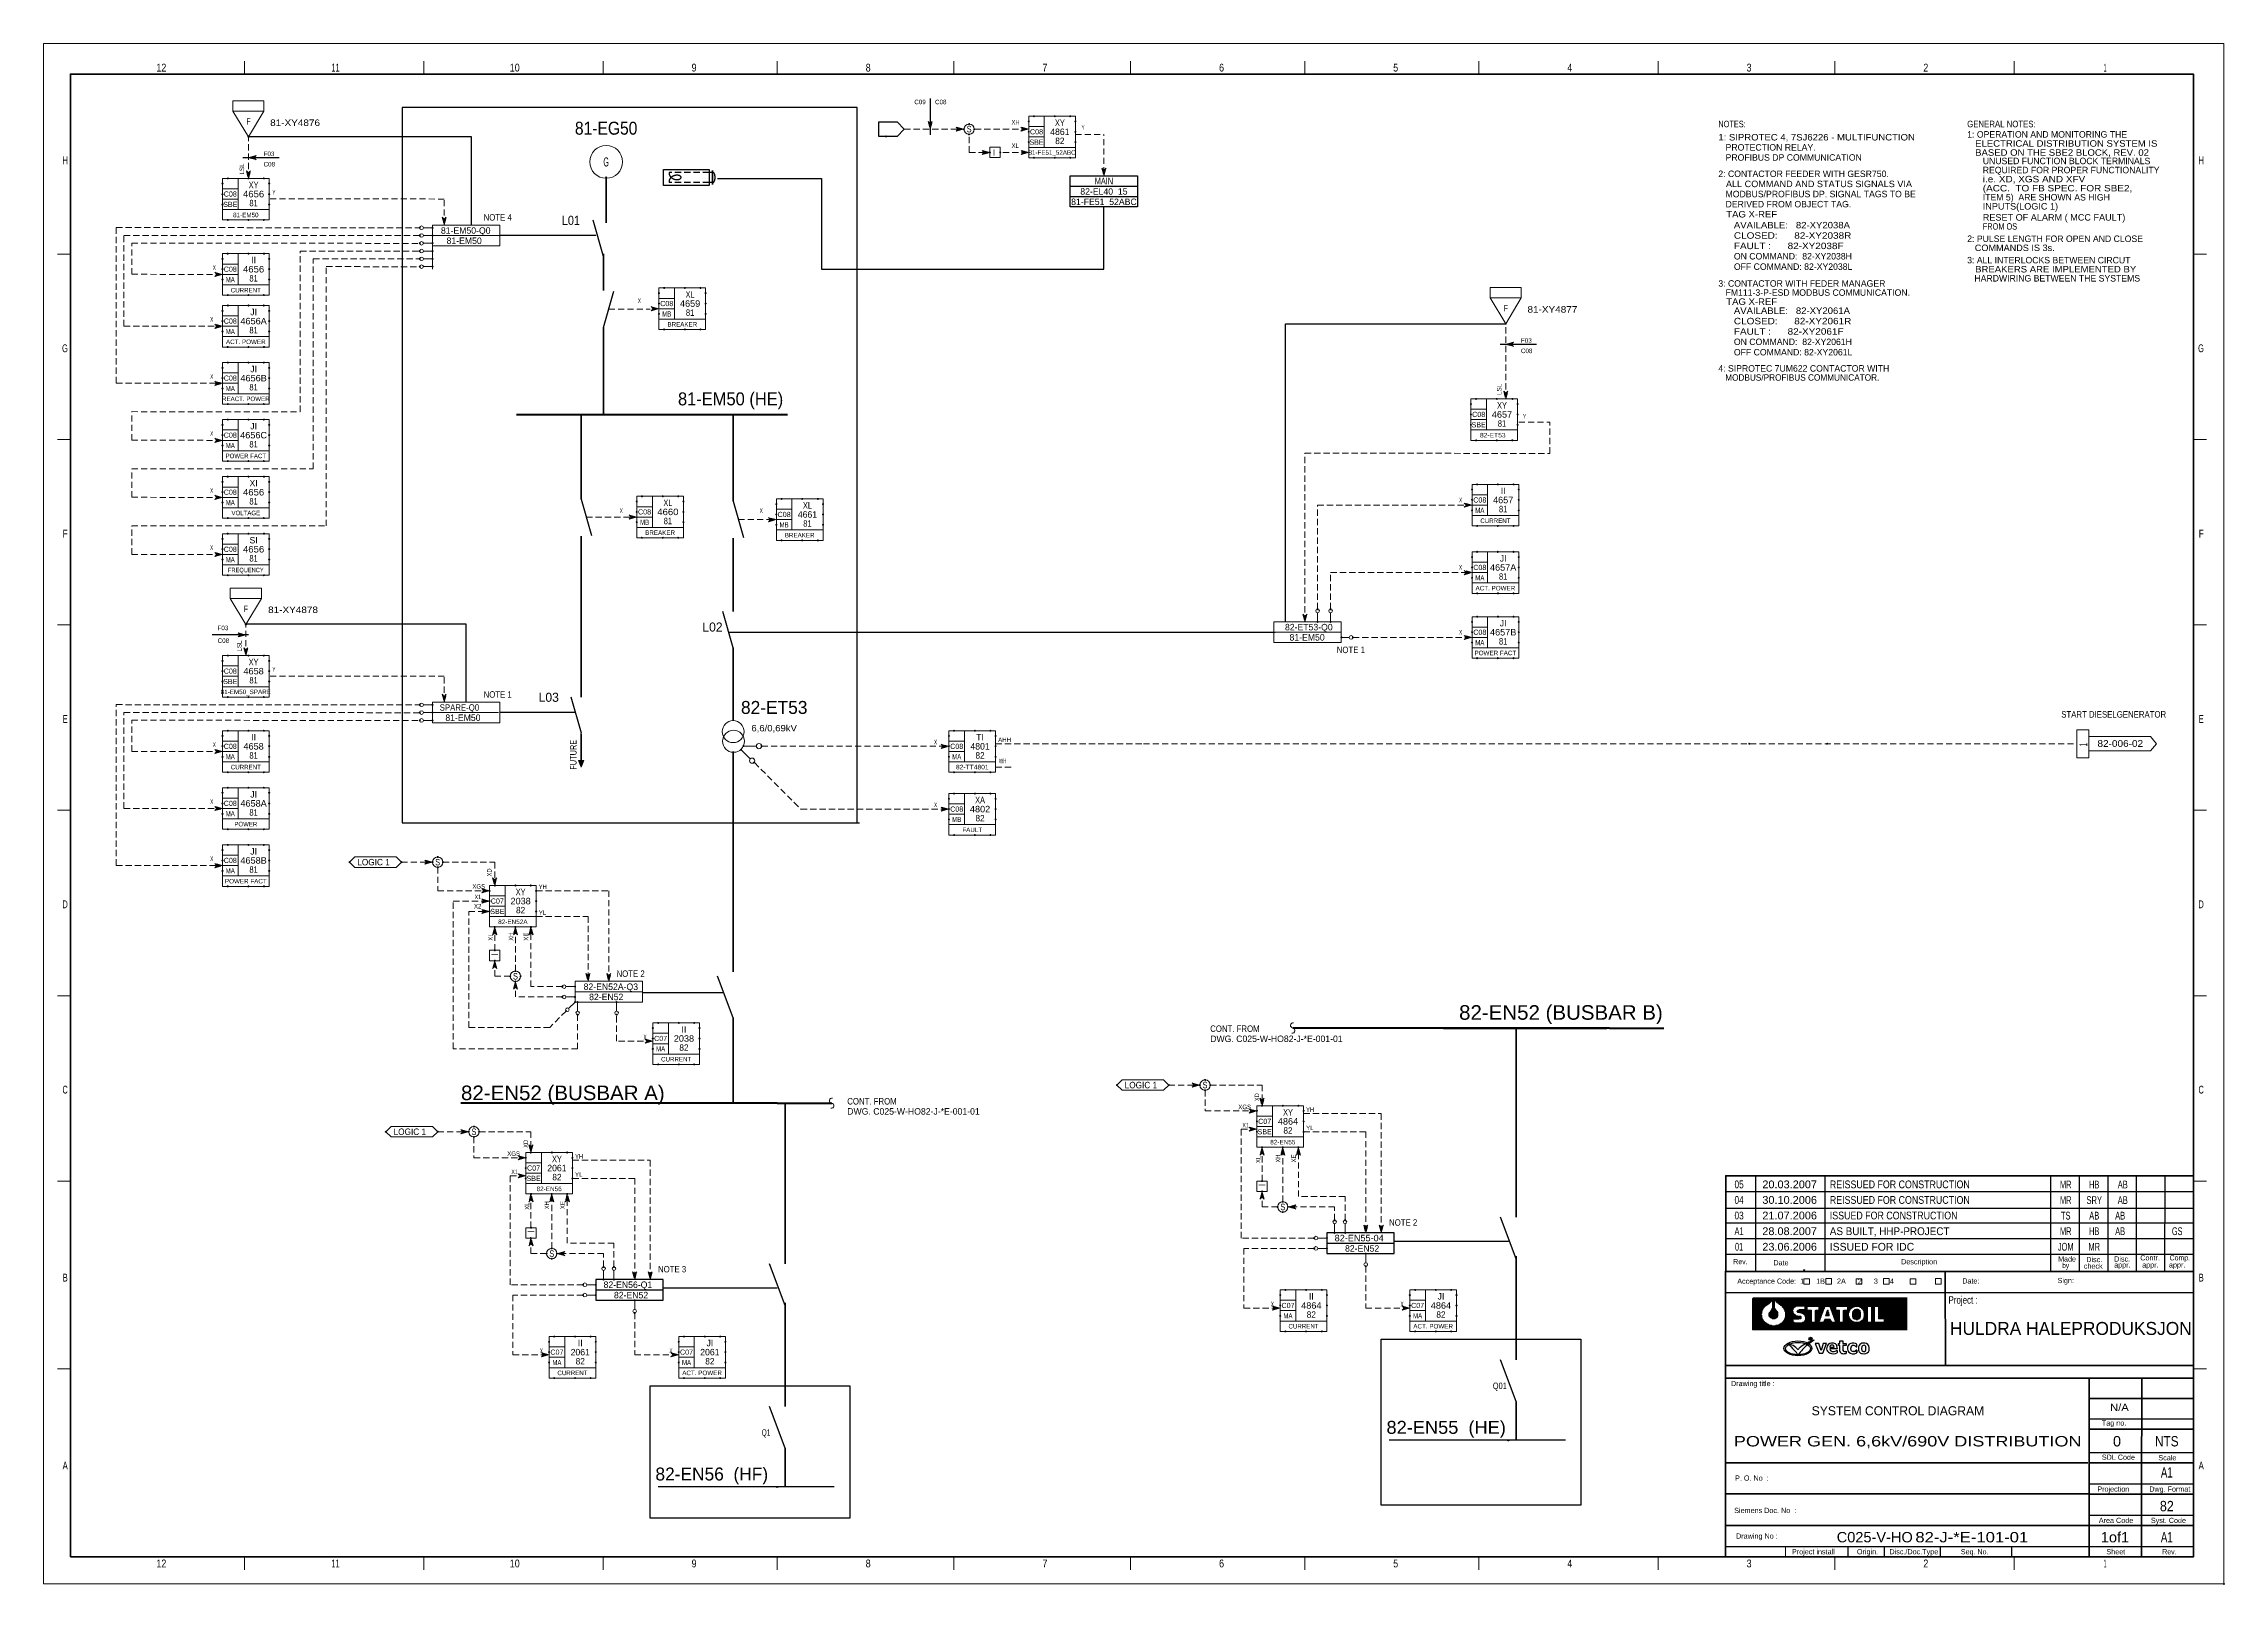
# Model space of a CAD drawing. Header units: millimetres. Extents: x 0 to 841, y 0 to 594.
import ezdxf
from ezdxf.enums import TextEntityAlignment as Align

# ---------------------------------------------------------------- set-up
doc = ezdxf.new("R2010")
doc.units = ezdxf.units.MM
doc.header["$LTSCALE"] = 0.8
doc.header["$PDMODE"] = 32
doc.header["$PDSIZE"] = 0.4
doc.linetypes.add('MEDIUM_DASHED', pattern=[4.5, 3, -1.5])
for name, color, linetype, lineweight in [('1', 7, 'Continuous', 13), ('11', 7, 'Continuous', 13), ('12', 7, 'Continuous', 25), ('14', 7, 'MEDIUM_DASHED', 25), ('18', 7, 'Continuous', 25), ('35', 7, 'Continuous', 25), ('46', 7, 'MEDIUM_DASHED', 13), ('47', 7, 'Continuous', 13), ('48', 7, 'Continuous', 13), ('53', 7, 'Continuous', 13), ('9', 7, 'Continuous', 13)]:
    doc.layers.add(name, color=color, linetype=linetype, lineweight=lineweight)
for name, color, linetype in [('2', 7, 'Continuous'), ('45', 7, 'Continuous'), ('50', 7, 'Continuous')]:
    doc.layers.add(name, color=color, linetype=linetype)

msp = doc.modelspace()

# ---------------------------------------------------------------- texts
at = {"layer": '1'}
for s, width, p in [('12', 0.85, (45.4146, 583.2346)), ('11', 0.65, (112.5772, 583.2346)), ('10', 0.85, (181.7358, 583.2346)), ('9', 0.85, (250.9051, 583.2346)), ('8', 0.85, (318.0634, 583.2346)), ('7', 0.85, (386.224, 583.2346)), ('6', 0.85, (454.3846, 583.2346)), ('5', 0.85, (521.5429, 583.2346)), ('4', 0.85, (588.7012, 583.2346)), ('3', 0.85, (657.8642, 583.2346)), ('2', 0.85, (726.0248, 583.2346)), ('1', 0.4, (795.1799, 583.2346)), ('12', 0.85, (45.4146, 6.3543)), ('11', 0.65, (112.5772, 6.3543)), ('10', 0.85, (181.7358, 6.3543)), ('9', 0.85, (250.9051, 6.3543)), ('8', 0.85, (318.0634, 6.3543)), ('7', 0.85, (386.224, 6.3543)), ('6', 0.85, (454.3846, 6.3543)), ('5', 0.85, (521.5429, 6.3543)), ('4', 0.85, (588.7012, 6.3543)), ('3', 0.85, (657.8642, 6.3543)), ('2', 0.85, (726.0248, 6.3543)), ('1', 0.4, (795.1799, 6.3543))]:
    msp.add_text(s, height=3.02, dxfattribs=dict(at, width=width)).set_placement(p, align=Align.CENTER)
for s, width, p in [('H', 0.65, (9.3283, 547.4945)), ('H', 0.65, (833.2701, 547.4945)), ('G', 0.65, (9.3283, 475.0071)), ('G', 0.65, (833.2701, 475.0071)), ('F', 0.8, (9.3283, 403.526)), ('F', 0.8, (833.2701, 403.526)), ('E', 0.75, (9.3283, 332.0449)), ('E', 0.75, (833.2701, 332.0449)), ('D', 0.65, (9.3283, 260.5646)), ('D', 0.65, (833.2701, 260.5646)), ('C', 0.65, (9.3283, 189.0835)), ('C', 0.65, (833.2701, 189.0835)), ('B', 0.75, (9.3283, 116.5961)), ('B', 0.75, (833.2701, 116.5961)), ('A', 0.75, (9.3283, 44.1087)), ('A', 0.75, (833.2701, 44.1087))]:
    msp.add_text(s, height=3.02, dxfattribs=dict(at, width=width)).set_placement(p, align=Align.RIGHT)
for s, height, width, p in [('CONT. FROM ', 2.5, 0.9, (450, 212.8614)), ('CONT. FROM ', 2.5, 0.9, (310, 184.8614)), ('Made', 2.013, 0.85, (777.0953, 124.2937)), ('Disc.', 2.013, 0.9, (787.9386, 124.0717)), ('Disc.', 2.013, 0.9, (798.6913, 124.2929)), ('Comp.', 2.013, 0.8, (820.0591, 124.7354)), ('Rev.', 2.013, 0.8, (651.7496, 123.2803)), ('Date', 2.013, 0.9, (667.2386, 122.8402)), ('Date:', 2.013, 0.9, (740.0945, 115.8173)), ('Sign:', 2.013, 0.9, (776.8646, 115.9827)), ('by', 2.013, 0.75, (778.6441, 121.7756)), ('check', 2.013, 0.95, (786.9811, 121.5543)), ('Project :', 2.867, 0.8, (734.7843, 108.074)), ('N/A', 2.813, 1.15, (797.1079, 66.6598)), ('SDL Code', 2.013, 0.9, (793.9449, 47.8362)), ('Scale', 2.013, 0.95, (815.7315, 47.6323)), ('P. O. No  :', 2.013, 0.95, (652.463, 39.7906)), ('Dwg. Format', 2.013, 0.9, (812.2228, 35.5512)), ('Syst. Code', 2.013, 0.9, (812.8496, 23.4693)), ('Seq. No.', 2.013, 0.85, (739.552, 11.3882)), ('Sheet', 2.013, 0.95, (795.6843, 11.3882)), ('Rev.', 2.013, 0.8, (817.2346, 11.3882))]:
    msp.add_text(s, height=height, dxfattribs=dict(at, width=width)).set_placement(p)
for s, height, p in [('DWG. C025-W-HO82-J-*E-001-01', 2.5, (450, 208.9606)), ('DWG. C025-W-HO82-J-*E-001-01', 2.5, (310, 180.9606)), ('Contr.', 2.013, (808.7598, 124.7354)), ('Acceptance Code:  1      1B      2A      2      3      4  ', 2.013, (653.2976, 115.7339)), ('Description', 2.013, (716.4953, 123.2244)), ('appr.', 2.013, (798.6913, 121.9969)), ('appr.', 2.013, (809.4898, 121.9969)), ('appr.', 2.013, (819.8315, 121.9969)), ('Drawing title :', 2.013, (650.8654, 76.2567)), ('Tag no.', 2.013, (793.9409, 61.0378)), ('Projection', 2.013, (792.1756, 35.5512)), ('Siemens Doc. No  :', 2.013, (652.111, 27.315)), ('Area Code', 2.013, (792.7646, 23.4693)), ('Drawing No :', 2.013, (652.8472, 17.4291)), ('Project install', 2.013, (674.3984, 11.3882)), ('Origin.', 2.013, (699.4575, 11.3882)), ('Disc./Doc.Type', 2.013, (711.9866, 11.3882))]:
    msp.add_text(s, height=height, dxfattribs=at).set_placement(p)
at = {"layer": '12'}
for s, height, width, p in [('81-EG50', 5, 0.9, (216.9878, 558.8811)), ('G', 3.5, 0.5, (217, 546.6315)), ('MAIN', 2.5, 0.85, (409, 539.7496)), ('L01', 3.5, 0.9, (203.3929, 524.1063)), ('81-EM50 (HE)', 5, 0.95, (264.9886, 454.5))]:
    msp.add_text(s, height=height, dxfattribs=dict(at, width=width)).set_placement(p, align=Align.CENTER)
for s, height, width, p in [('NOTES:', 2.5, 0.85, (646, 561.7496)), ('GENERAL NOTES:', 2.5, 0.9, (742, 561.7496)), ('1: SIPROTEC 4, 7SJ6226 - MULTIFUNCTION ', 2.5, 1.1, (646, 556.6496)), ('   ELECTRICAL DISTRIBUTION SYSTEM IS ', 2.5, 1.1, (742, 554.2496)), ('   BASED ON THE SBE2 BLOCK, REV. 02', 2.5, 1.1, (742, 550.7496)), ('   ALL COMMAND AND STATUS SIGNALS VIA ', 2.5, 1.05, (646, 538.6496)), ('(ACC.  TO FB SPEC. FOR SBE2, ', 2.5, 1.15, (748, 537)), ('i.e. XD, XGS AND XFV', 2.5, 1.15, (748, 540.5)), ('INPUTS(LOGIC 1)', 2.5, 1.05, (748, 530)), ('NOTE 4', 2.5, 0.9, (169.7244, 525.7496)), ('   TAG X-REF', 2.5, 1.1, (646, 526.9496)), ('AVAILABLE:   82-XY2038A', 2.5, 1.1, (652, 522.7496)), ('FROM OS', 2.5, 0.85, (748, 522.2496)), ('RESET OF ALARM ( MCC FAULT)  ', 2.5, 1.05, (748, 525.7496)), ('CLOSED:      82-XY2038R', 2.5, 1.15, (652, 518.7496)), ('FAULT :      82-XY2038F', 2.5, 1.15, (652, 514.7496)), ('   COMMANDS IS 3s.', 2.5, 1.05, (742, 514)), ('   BREAKERS ARE IMPLEMENTED BY    ', 2.5, 1.1, (742, 505.7496)), ('   TAG X-REF', 2.5, 1.1, (646, 493.2417)), ('AVAILABLE:   82-XY2061A', 2.5, 1.1, (652, 489.7496)), ('CLOSED:      82-XY2061R', 2.5, 1.15, (652, 485.7496)), ('FAULT :      82-XY2061F', 2.5, 1.15, (652, 481.7496)), ('   MODBUS/PROFIBUS COMMUNICATOR.', 2.5, 0.95, (646, 463.9961)), ('NOTE 1', 2.5, 0.9, (498.8087, 358.9449)), ('SPARE-Q0', 2.5, 0.9, (152.7811, 336.7283)), ('NOTE 1', 2.5, 0.9, (169.7244, 341.7496)), ('START DIESELGENERATOR', 2.5, 0.9, (778.2717, 334.0772)), ('6,6/0,69kV', 2.5, 1.1, (273, 328.7496)), ('82-006-02', 2.625, 1.1, (792.2417, 322.7756)), ('LOGIC 1', 2.5, 0.95, (121, 277.0748)), ('NOTE 2', 2.5, 0.9, (221, 234.0748)), ('82-EN52 (BUSBAR B)', 5.625, 1.05, (546, 217.5488)), ('LOGIC 1', 2.5, 0.95, (417, 191.111)), ('82-EN52 (BUSBAR A)', 5.625, 1.05, (161, 186.5488)), ('LOGIC 1', 2.5, 0.95, (135, 173.111)), ('82-EN55-04', 2.5, 1.05, (498, 132.111)), ('NOTE 2', 2.5, 0.9, (519, 138.111)), ('NOTE 3', 2.5, 0.9, (237, 120.111)), ('Q01', 2.5, 0.75, (559, 75.111)), ('Q1', 2.5, 0.6, (277, 57.111)), ('82-EN55  (HE)', 5, 1.05, (518, 57.8614))]:
    msp.add_text(s, height=height, dxfattribs=dict(at, width=width)).set_placement(p)
for s, height, p in [('   PROTECTION RELAY.', 2.5, (646, 552.7496)), ('1: OPERATION AND MONITORING THE ', 2.5, (742, 557.7496)), ('   PROFIBUS DP COMMUNICATION', 2.5, (646, 548.8496)), ('UNUSED FUNCTION BLOCK TERMINALS ', 2.5, (748, 547.5)), ('2: CONTACTOR FEEDER WITH GESR750. ', 2.5, (646, 542.5496)), ('REQUIRED FOR PROPER FUNCTIONALITY ', 2.5, (748, 544)), ('   MODBUS/PROFIBUS DP. SIGNAL TAGS TO BE', 2.5, (646, 534.7496)), ('   DERIVED FROM OBJECT TAG.', 2.5, (646, 530.8496)), ('ITEM 5)  ARE SHOWN AS HIGH', 2.5, (748, 533.5)), ('81-EM50-Q0', 2.5, (153.2575, 520.6701)), ('81-EM50', 2.5, (155.4402, 516.7331)), ('ON COMMAND:  82-XY2038H', 2.5, (652, 510.7496)), ('2: PULSE LENGTH FOR OPEN AND CLOSE', 2.5, (742, 517.5)), ('OFF COMMAND: 82-XY2038L', 2.5, (652, 506.7496)), ('3: ALL INTERLOCKS BETWEEN CIRCUT ', 2.5, (742, 509.2496)), ('   HARDWIRING BETWEEN THE SYSTEMS', 2.5, (742, 502.2496)), ('3: CONTACTOR WITH FEDER MANAGER ', 2.5, (646, 500.2575)), ('   FM111-3-P-ESD MODBUS COMMUNICATION.', 2.5, (646, 496.7496)), ('ON COMMAND:  82-XY2061H', 2.5, (652, 477.7496)), ('OFF COMMAND: 82-XY2061L', 2.5, (652, 473.7496)), ('4: SIPROTEC 7UM622 CONTACTOR WITH ', 2.5, (646, 467.5039)), ('82-ET53-Q0', 2.5, (478.8378, 367.7181)), ('81-EM50', 2.5, (480.5929, 363.7811)), ('82-ET53', 5, (269, 335.5)), ('81-EM50', 2.5, (154.9638, 332.7913)), ('82-EN52A-Q3', 2.5, (208.2992, 229.0433)), ('82-EN52', 2.5, (210.4252, 225.1063)), ('82-EN52', 2.5, (502, 128.111)), ('82-EN56-Q1', 2.5, (216, 114.111)), ('82-EN52', 2.5, (220, 110.111)), ('82-EN56  (HF)', 5, (236, 39.8614))]:
    msp.add_text(s, height=height, dxfattribs=at).set_placement(p)
for s, height, p in [('81-FE51_52ABC', 2.5, (409, 531.7496)), ('82-EL40_15', 2.5, (409, 535.7496)), ('L02', 3.5, (258, 367.2504)), ('L03', 3.5, (194.8425, 340.1701))]:
    msp.add_text(s, height=height, dxfattribs=at).set_placement(p, align=Align.CENTER)
for s, height, width, p in [('FUTURE', 2.5, 0.85, (205.5677, 313.9724)), ('1', 3, 0.45, (788.2803, 322.985))]:
    msp.add_text(s, height=height, rotation=90, dxfattribs=dict(at, width=width)).set_placement(p)
at = {"layer": '2'}
for s, height, width, p in [('05', 3, 0.8, (654.0098, 152.5583)), ('20.03.2007', 3, 1.05, (673.5098, 152.5583)), ('MR', 3, 0.6, (780, 152.5)), ('HB', 3, 0.65, (791, 152.5)), ('AB', 3, 0.7, (802, 152.5)), ('04', 3, 0.8, (654.0098, 146.5583)), ('03', 3, 0.8, (654.0098, 140.5583)), ('30.10.2006', 3, 1.05, (673.5102, 146.5583)), ('21.07.2006', 3, 1.05, (673.5102, 140.5583)), ('TS', 3, 0.7, (779.9996, 140.5)), ('MR', 3, 0.6, (780, 146.5)), ('SRY', 3, 0.7, (791, 146.5)), ('AB', 3, 0.7, (791, 140.5)), ('AB', 3, 0.7, (801, 140.5)), ('AB', 3, 0.7, (802, 146.5)), ('A1', 3, 0.6, (653.9996, 134.5)), ('28.08.2007', 3, 1.05, (673.4996, 134.5)), ('MR', 3, 0.6, (780, 134.5)), ('HB', 3, 0.65, (791, 134.5)), ('AB', 3, 0.7, (801, 134.5)), ('GS', 3, 0.65, (822.9996, 134.5)), ('01', 3, 0.65, (653.9996, 128.5)), ('23.06.2006', 3, 1.05, (673.5, 128.5)), ('JOM', 3, 0.7, (780, 128.5)), ('MR', 3, 0.6, (791, 128.5)), (' 0', 4, 1.05, (799, 53)), ('NTS', 4, 0.85, (818.9862, 53)), ('A1', 4, 0.7, (819, 41)), ('82', 4, 0.9, (819, 28)), ('1of1', 4, 1.05, (799, 16)), ('A1', 4, 0.7, (819, 16))]:
    msp.add_text(s, height=height, dxfattribs=dict(at, width=width)).set_placement(p, align=Align.CENTER)
for s, height, width, p in [('REISSUED FOR CONSTRUCTION', 3, 0.85, (689.0102, 152.5583)), ('REISSUED FOR CONSTRUCTION', 3, 0.85, (689.0102, 146.5583)), ('ISSUED FOR CONSTRUCTION', 3, 0.85, (689.0102, 140.5583)), ('AS BUILT, HHP-PROJECT', 3, 0.95, (689, 134.5)), ('POWER GEN. 6,6kV/690V DISTRIBUTION', 4, 1.3, (652, 53)), ('82-J-*E-101-01', 4, 1.2, (722, 16))]:
    msp.add_text(s, height=height, dxfattribs=dict(at, width=width)).set_placement(p)
for s, height, p in [('ISSUED FOR IDC ', 3, (689, 128.5)), ('SYSTEM CONTROL DIAGRAM', 3.5, (682, 65))]:
    msp.add_text(s, height=height, dxfattribs=at).set_placement(p)
msp.add_text('HULDRA HALEPRODUKSJON', height=5, dxfattribs=at).set_placement((781.9827, 96), align=Align.CENTER)
at = {"layer": '2', "width": 1.05}
msp.add_text('C025-V-HO', height=4, dxfattribs=at).set_placement((721, 16), align=Align.RIGHT)
at = {"layer": '45'}
for s, width, p in [('C09', 0.9, (335.8606, 570.6244)), ('C08', 0.9, (343.8606, 570.6244)), ('XH', 0.75, (373.385, 562.7787)), ('XL', 0.8, (373.385, 553.7787)), ('Y', 0.6, (400.385, 560.7787)), ('C08', 0.9, (84.8606, 546.6244)), ('F03', 0.95, (84.8606, 550.6244)), ('Y', 0.6, (88.2512, 535.7622)), ('X', 0.6, (65.2512, 506.7606)), ('X', 0.6, (64.2512, 486.7606)), ('X', 0.6, (229.2472, 493.9835)), ('F03', 0.95, (569.8606, 478.6346)), ('C08', 0.9, (569.8606, 474.6346)), ('X', 0.6, (64.2512, 464.7606)), ('Y', 0.6, (570.6567, 449.3677)), ('X', 0.6, (64.2512, 442.7606)), ('X', 0.6, (64.2512, 420.7606)), ('X', 0.6, (222.2472, 412.9835)), ('X', 0.6, (276.2472, 412.9835)), ('X', 0.6, (546, 417.1252)), ('X', 0.6, (64.2512, 398.7606)), ('X', 0.6, (546, 391.1252)), ('C08', 0.9, (67.1449, 362.8795)), ('F03', 0.95, (67.0724, 367.785)), ('X', 0.6, (546, 366.1252)), ('Y', 0.6, (88.2512, 351.7622)), ('X', 0.6, (65.2512, 322.7606)), ('X', 0.6, (343.474, 323.763)), ('AHH', 0.8, (368.222, 324.6252)), ('WH', 0.6, (368.5024, 316.4748)), ('X', 0.6, (64.2512, 300.7606)), ('X', 0.6, (343.474, 299.5598)), ('X', 0.6, (64.2512, 278.7606)), ('XGS', 0.8, (165.3858, 268.1039)), ('YH', 0.75, (191, 267.9504)), ('X2', 0.8, (166, 260.4504)), ('X1', 0.7, (166.252, 264.0882)), ('YL', 0.8, (191, 257.9504)), ('X', 0.6, (231.4094, 209.9937)), ('XGS', 0.8, (460.8346, 183.0457)), ('X1', 0.7, (462.4094, 176.0299)), ('YH', 0.75, (487, 181.9866)), ('YL', 0.8, (487, 174.9866)), ('XGS', 0.8, (178.8346, 165.0457)), ('YH', 0.75, (205, 163.9866)), ('X1', 0.7, (180.4094, 158.0299)), ('YL', 0.8, (205, 156.9866)), ('X', 0.6, (473.4094, 107.0299)), ('X', 0.6, (523.4094, 107.0299)), ('X', 0.6, (191.4094, 89.0299)), ('X', 0.6, (241.4094, 89.0299))]:
    msp.add_text(s, height=1.75, dxfattribs=dict(at, width=width)).set_placement(p)
for s, width, p in [('LSL', 0.9, (77.3425, 543.5118)), ('LSL', 0.9, (562.3425, 458.5118)), ('LSL', 0.9, (76.3425, 359.5118)), ('XD', 0.75, (172.7961, 272.837)), ('XL', 0.8, (173.2685, 248.0339)), ('XH', 0.75, (181.1425, 248.0339)), ('XE', 0.8, (186.9693, 248.0339)), ('XD', 0.75, (468.8748, 186.1724)), ('XD', 0.75, (186.8748, 168.1724)), ('XL', 0.8, (469.3472, 162.2669)), ('XH', 0.75, (476.985, 162.5031)), ('XE', 0.8, (483.048, 162.5031)), ('XL', 0.8, (187.3472, 144.2669)), ('XH', 0.75, (194.985, 144.5031)), ('XE', 0.8, (201.048, 144.5031))]:
    msp.add_text(s, height=1.75, rotation=90, dxfattribs=dict(at, width=width)).set_placement(p)
at = {"layer": '50'}
for s, height, width, p in [('81-XY4876', 2.5, 1.15, (96.9992, 562.2488)), ('XY', 2.5, 0.85, (391.9988, 562.2496)), ('S', 2.5, 0.75, (357.0004, 559.7961)), ('SBE', 2, 0.85, (382.9988, 555)), ('C08', 2, 0.9, (382.9992, 559)), ('82', 2.5, 0.95, (391.9988, 555.2496)), ('81-FE51_52ABC', 1.75, 0.9, (388.9992, 551.1252)), ('XY', 2.5, 0.85, (80.9988, 538.2488)), ('SBE', 2, 0.85, (71.9988, 530.9992)), ('C08', 2, 0.9, (71.9992, 534.9992)), ('4656', 2.5, 1.1, (80.9988, 534.7488)), ('81', 2.5, 0.8, (80.9988, 531.2488)), ('C08', 2, 0.9, (71.9992, 505.9984)), ('4656', 2.5, 1.1, (80.9988, 505.748)), ('81', 2.5, 0.8, (80.9988, 502.248)), ('MA', 2, 0.7, (71.9992, 501.9984)), ('CURRENT', 1.75, 0.85, (77.9992, 498.0425)), ('XL', 2.5, 0.85, (249.3673, 496.011)), ('C08', 2, 0.9, (71.9992, 485.9976)), ('4656A', 2.5, 1.05, (80.9992, 485.7472)), ('C08', 2, 0.9, (240.3677, 492.7622)), ('MB', 2, 0.7, (240.3677, 488.7622)), ('4659', 2.5, 1.05, (249.3669, 492.5094)), ('81', 2.5, 0.8, (249.3665, 489.0094)), ('81-XY4877', 2.5, 1.15, (581.9996, 490.2591)), ('MA', 2, 0.7, (71.9992, 481.9976)), ('81', 2.5, 0.8, (80.9988, 482.2472)), ('BREAKER', 1.75, 0.9, (246.3677, 484.8874)), ('C08', 2, 0.9, (71.9992, 463.9976)), ('4656B', 2.5, 1.05, (80.9992, 463.7472)), ('81', 2.5, 0.8, (80.9988, 460.2472)), ('REACT. POWER', 1.75, 0.85, (77.9984, 456.1228)), ('MA', 2, 0.7, (71.9992, 459.9976)), ('XY', 2.5, 0.85, (562.5461, 453.2496)), ('SBE', 2, 0.85, (553.5461, 446)), ('C08', 2, 0.9, (553.5465, 450)), ('4657', 2.5, 1.05, (562.5465, 449.7496)), ('81', 2.5, 0.8, (562.5461, 446.2496)), ('C08', 2, 0.9, (71.9992, 441.9976)), ('MA', 2, 0.7, (71.9992, 437.9976)), ('4656C', 2.5, 1.05, (80.9992, 441.7472)), ('81', 2.5, 0.8, (80.9988, 438.2472)), ('82-ET53', 1.75, 1.1, (558.9992, 442.1252)), ('POWER FACT', 1.75, 0.8, (77.998, 434.1228)), ('C08', 2, 0.9, (71.9992, 419.9976)), ('4656', 2.5, 1.1, (80.9988, 419.7472)), ('MA', 2, 0.7, (71.9992, 415.9976)), ('VOLTAGE', 1.75, 0.8, (77.9976, 412.1228)), ('81', 2.5, 0.8, (80.9988, 416.2472)), ('C08', 2, 0.9, (231.8071, 412.4165)), ('4660', 2.5, 1.1, (240.8067, 412.1638)), ('XL', 2.5, 0.85, (240.8067, 415.6654)), ('C08', 2, 0.9, (285.6457, 411.4283)), ('XL', 2.5, 0.85, (294.6453, 414.6772)), ('C08', 2, 0.9, (553.9992, 417)), ('MA', 2, 0.7, (553.9992, 413)), ('4657', 2.5, 1.05, (562.9992, 416.7496)), ('81', 2.5, 0.8, (562.9988, 413.2496)), ('MB', 2, 0.7, (231.8071, 408.4165)), ('BREAKER', 1.75, 0.9, (237.8071, 404.5417)), ('81', 2.5, 0.8, (240.8059, 408.6638)), ('MB', 2, 0.7, (285.6457, 407.4283)), ('BREAKER', 1.75, 0.9, (291.6457, 403.5535)), ('81', 2.5, 0.8, (294.6445, 407.6756)), ('CURRENT', 1.75, 0.85, (559.9992, 409.1252)), ('C08', 2, 0.9, (71.9992, 397.9976)), ('MA', 2, 0.7, (71.9992, 393.9976)), ('4656', 2.5, 1.1, (80.9988, 397.7472)), ('81', 2.5, 0.8, (80.9988, 394.2472)), ('FREQUENCY', 1.75, 0.75, (77.998, 390.1228)), ('C08', 2, 0.9, (553.9992, 391)), ('MA', 2, 0.7, (553.9992, 387)), ('4657A', 2.5, 1.05, (562.9992, 390.7496)), ('81', 2.5, 0.8, (562.9988, 387.2496)), ('81-XY4878', 2.5, 1.15, (96.2114, 374.4094)), ('C08', 2, 0.9, (553.9992, 366)), ('MA', 2, 0.7, (553.9992, 362)), ('4657B', 2.5, 1.05, (562.9992, 365.7496)), ('81', 2.5, 0.8, (562.9988, 362.2496)), ('XY', 2.5, 0.85, (80.9988, 354.2472)), ('POWER FACT', 1.75, 0.95, (559.9992, 358.1252)), ('81-EM50_SPARE', 1.75, 0.95, (77.9984, 343.1228)), ('SBE', 2, 0.85, (71.9988, 346.9992)), ('C08', 2, 0.9, (71.9992, 350.9992)), ('4658', 2.5, 1.05, (80.9992, 350.7472)), ('81', 2.5, 0.8, (80.9988, 347.2472)), ('C08', 2, 0.9, (71.9992, 321.9984)), ('MA', 2, 0.7, (71.9992, 317.9984)), ('4658', 2.5, 1.05, (80.9992, 321.7472)), ('81', 2.5, 0.8, (80.9988, 318.2472)), ('C08', 2, 0.9, (352.222, 322)), ('MA', 2, 0.7, (352.222, 318)), ('82', 2.5, 0.95, (361.2217, 318.2496)), ('CURRENT', 1.75, 0.85, (77.9992, 314.1228)), ('82-TT4801', 1.75, 1.1, (358.222, 314.1252)), ('XA', 2.5, 0.85, (361.222, 301.0465)), ('C08', 2, 0.9, (71.9992, 299.9976)), ('MA', 2, 0.7, (71.9992, 295.9976)), ('4658A', 2.5, 1.05, (80.9992, 299.7472)), ('81', 2.5, 0.8, (80.9988, 296.2472)), ('C08', 2, 0.9, (352.222, 297.7969)), ('MB', 2, 0.7, (352.222, 293.7969)), ('4802', 2.5, 1.05, (361.222, 297.5465)), ('82', 2.5, 0.95, (361.2217, 294.0465)), ('POWER', 1.75, 0.8, (77.9992, 292.1228)), ('FAULT', 1.75, 0.95, (358.222, 289.922)), ('C08', 2, 0.9, (71.9992, 277.9976)), ('4658B', 2.5, 1.05, (80.9992, 277.7472)), ('S', 2.5, 0.75, (152.0004, 277.0748)), ('MA', 2, 0.7, (71.9992, 273.9976)), ('POWER FACT', 1.75, 0.95, (77.9992, 270.1228)), ('81', 2.5, 0.8, (80.9988, 274.2472)), ('C07', 2, 0.9, (175, 262.3252)), ('2038', 2.5, 1.05, (184, 262.0748)), ('XY', 2.5, 0.85, (183.9996, 265.5748)), ('82', 2.5, 0.95, (183.9996, 258.5748)), ('SBE', 2, 0.85, (174.9996, 258.3252)), ('82-EN52A', 1.75, 1.05, (181, 254.4504)), ('S', 2.5, 0.75, (182.0004, 233.0748)), ('C07', 2, 0.9, (238, 209.3252)), ('2038', 2.5, 1.05, (247, 209.0748)), ('MA', 2, 0.7, (238, 205.3252)), ('CURRENT', 1.75, 0.85, (244, 201.4504)), ('82', 2.5, 0.95, (246.9996, 205.5748)), ('S', 2.5, 0.75, (448.0004, 191.111)), ('C07', 2, 0.9, (471, 177.3614)), ('4864', 2.5, 1.05, (480, 177.111)), ('XY', 2.5, 0.85, (479.9996, 180.611)), ('S', 2.5, 0.75, (166.0004, 173.111)), ('SBE', 2, 0.85, (470.9996, 173.3614)), ('82-EN55', 1.75, 1.05, (478, 169.4866)), ('82', 2.5, 0.95, (479.9996, 173.611)), ('C07', 2, 0.9, (189, 159.3614)), ('XY', 2.5, 0.85, (197.9996, 162.611)), ('SBE', 2, 0.85, (188.9996, 155.3614)), ('82-EN56', 1.75, 1.05, (195, 151.4504)), ('82', 2.5, 0.95, (197.9996, 155.611)), ('S', 2.5, 0.75, (478.0004, 144.111)), ('S', 2.5, 0.75, (196.0004, 126.111)), ('C07', 2, 0.9, (480, 106.3614)), ('MA', 2, 0.7, (480, 102.3614)), ('4864', 2.5, 1.05, (489, 106.111)), ('82', 2.5, 0.95, (488.9996, 102.611)), ('C07', 2, 0.9, (530, 106.3614)), ('MA', 2, 0.7, (530, 102.3614)), ('4864', 2.5, 1.05, (539, 106.111)), ('82', 2.5, 0.95, (538.9996, 102.611)), ('CURRENT', 1.75, 0.85, (486, 98.4866)), ('C07', 2, 0.9, (198, 88.3614)), ('MA', 2, 0.7, (198, 84.3614)), ('82', 2.5, 0.95, (206.9996, 84.611)), ('C07', 2, 0.9, (248, 88.3614)), ('MA', 2, 0.7, (248, 84.3614)), ('82', 2.5, 0.95, (256.9996, 84.611)), ('CURRENT', 1.75, 0.85, (204, 80.4866))]:
    msp.add_text(s, height=height, dxfattribs=dict(at, width=width)).set_placement(p, align=Align.CENTER)
for s, height, p in [('4861', 2.5, (391.9992, 558.7496)), ('81-EM50', 1.75, (77.9992, 527.0425)), ('II', 2.5, (80.9988, 509.3283)), ('JI', 2.5, (80.9988, 489.2472)), ('ACT. POWER', 1.75, (77.9992, 478.1228)), ('JI', 2.5, (80.9988, 467.2472)), ('JI', 2.5, (80.9988, 445.2472)), ('XI', 2.5, (80.9988, 423.2472)), ('II', 2.5, (562.9988, 420.2496)), ('4661', 2.5, (294.6449, 411.1756)), ('SI', 2.5, (80.9988, 401.2472)), ('JI', 2.5, (562.9988, 394.2496)), ('ACT. POWER', 1.75, (559.9992, 383.1252)), ('JI', 2.5, (562.9988, 369.2496)), ('II', 2.5, (80.9988, 325.2472)), ('4801', 2.5, (361.222, 321.7496)), ('TI', 2.5, (361.2217, 325.2496)), ('JI', 2.5, (80.9988, 303.2472)), ('JI', 2.5, (80.9988, 281.2472)), ('II', 2.5, (246.9996, 212.5748)), ('2061', 2.5, (198, 159.111)), ('II', 2.5, (488.9996, 109.611)), ('JI', 2.5, (538.9996, 109.611)), ('II', 2.5, (206.9996, 91.611)), ('JI', 2.5, (256.9996, 91.611)), ('ACT. POWER', 1.75, (536, 98.4866)), ('2061', 2.5, (207, 88.111)), ('2061', 2.5, (257, 88.111)), ('ACT. POWER', 1.75, (254, 80.4866))]:
    msp.add_text(s, height=height, dxfattribs=at).set_placement(p, align=Align.CENTER)
at = {"layer": '50', "width": 0.9}
for rotation, p in [(180, (366.5969, 553.2945)), (90, (175.2488, 242.7386)), (90, (471.2488, 153.7748)), (90, (189.2488, 135.7748))]:
    msp.add_text('I', height=2.5, rotation=rotation, dxfattribs=at).set_placement(p, align=Align.CENTER)
at = {"layer": '53', "width": 0.65}
for p in [(79.0004, 562.7394), (564.0004, 490.7496), (77.9996, 374.7496)]:
    msp.add_text('F', height=2.5, dxfattribs=at).set_placement(p, align=Align.CENTER)

# ---------------------------------------------------------------- hatches: boundary and pattern name
at = {"layer": '1'}
msp.add_hatch(color=256, dxfattribs=at).paths.add_polyline_path([(208.3181, 317.474), (206.3181, 317.474), (207.3181, 314.974)])
at = {"layer": '35'}
msp.add_hatch(color=256, dxfattribs=at).paths.add_polyline_path([(682.1792, 94.4755, 1), (680.9696, 94.4755, 1)])

# ---------------------------------------------------------------- linework, layer by layer
at = {"layer": '1'}
for p, q in [((77.4913, 587.2614), (77.4913, 582.2276)), ((146.6543, 587.2614), (146.6543, 582.2276)), ((215.8173, 587.2614), (215.8173, 582.2276)), ((282.9756, 587.2614), (282.9756, 582.2276)), ((351.1362, 587.2614), (351.1362, 582.2276)), ((419.2969, 587.2614), (419.2969, 582.2276)), ((486.4551, 587.2614), (486.4551, 582.2276)), ((553.6134, 587.2614), (553.6134, 582.2276)), ((622.7764, 587.2614), (622.7764, 582.2276)), ((690.937, 587.2614), (690.937, 582.2276)), ((760.1, 587.2614), (760.1, 582.2276)), ((10.3331, 512.7606), (5.3213, 512.7606)), ((834.2748, 512.7606), (829.263, 512.7606)), ((10.3331, 441.2795), (5.3213, 441.2795)), ((834.2748, 441.2795), (829.263, 441.2795)), ((10.3331, 369.7992), (5.3213, 369.7992)), ((834.2748, 369.7992), (829.263, 369.7992)), ((207.3189, 319.974), (207.3189, 316.974)), ((10.3331, 298.3181), (5.3213, 298.3181)), ((834.2748, 298.3181), (829.263, 298.3181)), ((10.3331, 226.8378), (5.3213, 226.8378)), ((834.2748, 226.8378), (829.263, 226.8378)), ((10.3331, 155.3567), (5.3213, 155.3567)), ((834.2748, 155.3567), (829.263, 155.3567)), ((659.3874, 110.2827), (718.8394, 110.2827)), ((659.3874, 110.0874), (718.8394, 110.0874)), ((659.3874, 109.8913), (718.8394, 109.8913)), ((667.7228, 109.6953), (718.8394, 109.6953)), ((667.9315, 109.4992), (718.8394, 109.4992)), ((668.1394, 109.3039), (718.8394, 109.3039)), ((668.348, 109.1079), (718.8394, 109.1079)), ((668.5567, 108.9118), (718.8394, 108.9118)), ((668.7646, 108.7165), (718.8394, 108.7165)), ((668.9732, 108.5205), (718.8394, 108.5205)), ((669.1819, 108.3244), (718.8394, 108.3244)), ((669.3898, 108.1291), (718.8394, 108.1291)), ((669.5984, 108.1291), (718.8394, 108.1291)), ((669.8071, 107.9331), (718.8394, 107.9331)), ((670.015, 107.737), (718.8394, 107.737)), ((670.4323, 107.5409), (718.8394, 107.5409)), ((678.1425, 107.3457), (718.8394, 107.3457)), ((707.9409, 107.1496), (718.8394, 107.1496)), ((707.9409, 106.9535), (718.8394, 106.9535)), ((707.9409, 106.7583), (718.8394, 106.7583)), ((707.9409, 106.5622), (718.8394, 106.5622)), ((707.9409, 106.3661), (718.8394, 106.3661)), ((707.9409, 106.1701), (718.8394, 106.1701)), ((707.9409, 105.9748), (718.8394, 105.9748)), ((707.9409, 105.7787), (718.8394, 105.7787)), ((707.9409, 105.5827), (718.8394, 105.5827)), ((707.9409, 105.3874), (718.8394, 105.3874)), ((707.9409, 105.1913), (718.8394, 105.1913)), ((707.9409, 104.9953), (718.8394, 104.9953)), ((707.9409, 104.7992), (718.8394, 104.7992)), ((707.9409, 104.6039), (718.8394, 104.6039)), ((707.9409, 104.4079), (718.8394, 104.4079)), ((707.9409, 104.2118), (718.8394, 104.2118)), ((707.9409, 104.0165), (718.8394, 104.0165)), ((707.9409, 103.8205), (718.8394, 103.8205)), ((707.9409, 103.6244), (718.8394, 103.6244)), ((707.9409, 103.4283), (718.8394, 103.4283)), ((707.9409, 103.2331), (718.8394, 103.2331)), ((707.9409, 103.037), (718.8394, 103.037)), ((707.9409, 102.8409), (718.8394, 102.8409)), ((707.9409, 102.6457), (718.8394, 102.6457)), ((710.2339, 102.4496), (718.8394, 102.4496)), ((710.2339, 102.2535), (718.8394, 102.2535)), ((710.2339, 102.0583), (718.8394, 102.0583)), ((710.2339, 101.8622), (718.8394, 101.8622)), ((710.2339, 101.6661), (718.8394, 101.6661)), ((710.2339, 101.4701), (718.8394, 101.4701)), ((710.2339, 101.2748), (718.8394, 101.2748)), ((710.2339, 101.0787), (718.8394, 101.0787)), ((659.3874, 99.5118), (718.8394, 99.5118)), ((659.3874, 99.3165), (718.8394, 99.3165)), ((659.3874, 99.1205), (718.8394, 99.1205)), ((659.3874, 98.9244), (718.8394, 98.9244)), ((659.3874, 98.7283), (718.8394, 98.7283)), ((659.3874, 98.5331), (718.8394, 98.5331)), ((659.3874, 98.337), (718.8394, 98.337)), ((667.9315, 99.5118), (718.8394, 99.5118)), ((668.7646, 99.7079), (718.8394, 99.7079)), ((669.1819, 99.9039), (718.8394, 99.9039)), ((669.5984, 100.0992), (718.8394, 100.0992)), ((669.8071, 100.2953), (718.8394, 100.2953)), ((670.2236, 100.4913), (718.8394, 100.4913)), ((670.4323, 100.4913), (718.8394, 100.4913)), ((678.3504, 100.6874), (718.8394, 100.6874)), ((710.2339, 100.8827), (718.8394, 100.8827)), ((10.3331, 82.8693), (5.3213, 82.8693)), ((834.2748, 82.9244), (829.263, 82.9244)), ((77.4913, 10.3819), (77.4913, 5.348)), ((146.6543, 10.3819), (146.6543, 5.348)), ((215.8173, 10.3819), (215.8173, 5.348)), ((282.9756, 10.3819), (282.9756, 5.348)), ((351.1362, 10.3819), (351.1362, 5.348)), ((419.2969, 10.3819), (419.2969, 5.348)), ((486.4551, 10.3819), (486.4551, 5.348)), ((553.6134, 10.3819), (553.6134, 5.348)), ((622.7764, 10.3724), (622.7764, 5.348)), ((671.8921, 10.3819), (671.8921, 14.4087)), ((690.937, 10.3819), (690.937, 5.348)), ((760.1, 10.3819), (760.1, 5.348))]:
    msp.add_line(p, q, dxfattribs=at)
at = {"layer": '1', "lineweight": 25}
for p, q in [((341.9992, 572.8), (341.9992, 558.8)), ((90.8, 550.0008), (76.8, 550.0008)), ((257.8654, 544.3165), (256.7134, 544.3165)), ((257.8654, 540.4772), (256.7134, 540.4772)), ((257.8654, 545.085), (257.8654, 539.7087)), ((258.0575, 545.085), (258.0575, 539.7087)), ((575.8, 478.011), (561.8, 478.011)), ((79.0079, 366.011), (65.0079, 366.011)), ((10.3331, 10.3819), (10.3331, 156.3638)), ((660.3472, 157.3669), (660.3472, 120.4638)), ((687.1055, 157.363), (687.1425, 120.4685)), ((774.1331, 157.3701), (774.0709, 120.4906)), ((785.1591, 157.3701), (785.2441, 120.3071)), ((796.185, 157.3701), (796.2906, 120.4551)), ((807.211, 157.3701), (807.222, 120.7858)), ((818.237, 157.3701), (818.1535, 120.289)), ((648.8252, 151.274), (829.2693, 151.274)), ((648.8268, 144.9488), (829.2677, 144.852)), ((648.8276, 139.2898), (829.2701, 139.285)), ((648.8126, 127.1669), (829.263, 127.1669)), ((648.8173, 133.2315), (829.2748, 133.2315)), ((648.7228, 112.4181), (829.2756, 112.4181)), ((789.2465, 63.6646), (829.285, 63.6646)), ((789.1685, 50.6528), (829.2748, 50.6528)), ((789.1685, 38.5709), (829.289, 38.5709)), ((789.1685, 26.4898), (829.285, 26.4898)), ((648.8228, 14.4087), (829.285, 14.4087)), ((695.9488, 14.4087), (695.9488, 10.3819)), ((695.9488, 14.4087), (695.9488, 10.3819)), ((709.9819, 14.4087), (709.9819, 10.3819)), ((731.5331, 14.4087), (731.5331, 10.3819)), ((759.0976, 14.4087), (759.0976, 10.3819)), ((759.0976, 14.4087), (759.0976, 10.3819))]:
    msp.add_line(p, q, dxfattribs=at)
at = {"layer": '1', "linetype": 'MEDIUM_DASHED'}
for p, q in [((79, 542), (79, 557.9898)), ((332, 561), (355, 561)), ((357, 552), (357, 559)), ((359.1945, 561), (380, 561)), ((398, 559), (409, 559)), ((409, 544), (409, 559)), ((357, 552), (365, 552)), ((370, 552), (380, 552)), ((28, 523.0677), (145, 522.9614)), ((28, 463.0378), (28, 523.0677)), ((31, 520.0654), (145, 519.9614)), ((31, 485.0244), (31, 520.0654)), ((34, 505.0323), (34, 517.063)), ((34, 517.063), (145, 516.9614)), ((34, 505.0323), (69.4, 505)), ((104, 510.9992), (145, 510.9622)), ((104, 429.9976), (104, 510.9992)), ((109, 507.9953), (145, 507.9622)), ((109, 407.9929), (109, 507.9953)), ((218, 491.5591), (234, 491.5591)), ((31, 485.0244), (68, 485.0094)), ((564, 457), (564, 486)), ((28, 463.0378), (69, 463)), ((34, 452.063), (99, 452.0031)), ((34, 441.0323), (34, 452.063)), ((569, 448), (581, 447.9898)), ((581, 435.9685), (581, 447.9898)), ((34, 441.0323), (69, 441)), ((34, 430.0614), (104, 429.9976)), ((34, 419.0323), (34, 430.0614)), ((34, 419.0323), (69, 419)), ((491.422, 375.9), (491.422, 416.0449)), ((491.422, 416.0449), (551, 415.9803)), ((34, 408.0614), (109, 407.9929)), ((34, 397.0323), (34, 408.0614)), ((209.3181, 411.3567), (229, 411.3567)), ((268, 410.5), (282.6252, 410.5)), ((34, 397.0323), (69, 397)), ((496.422, 390), (550.6496, 390)), ((496.422, 375.9), (496.422, 390)), ((78, 358), (78, 370.1504)), ((505.0591, 365), (551, 365)), ((154.5402, 350.0764), (87, 350.1031)), ((154.5402, 340.0591), (154.5402, 350.0764)), ((28, 277.0378), (28, 339.0677)), ((28, 339.0677), (145.1551, 338.9606)), ((31, 336.0654), (145.1551, 335.9606)), ((31, 299.0354), (31, 336.0654)), ((34, 321.0323), (34, 333.063)), ((34, 333.063), (145.1551, 332.9606)), ((34, 321.0323), (69.4, 321)), ((277, 323), (348.2228, 323)), ((274.1693, 316.6976), (292.0701, 298.7969)), ((367.2228, 315.011), (373.1992, 315.011)), ((31, 299.0354), (69.4, 299)), ((292.0701, 298.7969), (348.8228, 298.7969)), ((28, 277.0378), (69.4, 277))]:
    msp.add_line(p, q, dxfattribs=at)
at = {"layer": '1', "lineweight": 35}
for p, q in [((829.263, 157.3701), (829.263, 83.348)), ((829.2567, 120.4906), (648.8079, 120.4748)), ((733.5504, 120.2354), (733.589, 84.1906)), ((829.285, 79.2724), (648.8732, 79.2724)), ((789.0795, 22.4803), (789.0724, 79.2567)), ((809.2157, 34.5441), (809.2929, 79.2535)), ((829.285, 71.4606), (789.1134, 71.4606)), ((829.285, 59.648), (788.9921, 59.6331)), ((788.5559, 46.6299), (648.822, 46.6299)), ((829.285, 46.6252), (789.1685, 46.6252)), ((789.3409, 34.6961), (648.9969, 34.6969)), ((809.2157, 34.5441), (789.1685, 34.5441)), ((809.2157, 22.463), (809.2157, 34.5441)), ((829.2898, 34.5441), (809.2157, 34.5441)), ((829.2748, 22.463), (648.9717, 22.463)), ((789.0787, 10.3921), (789.0787, 22.4732)), ((809.2157, 10.3819), (809.2157, 22.463)), ((648.9504, 10.3819), (10.3331, 10.3819))]:
    msp.add_line(p, q, dxfattribs=at)
for points in [[(829.263, 112.0142), (829.263, 582.2276), (10.3331, 582.2276), (10.3331, 10.3819)], [(648.7843, 84.1236), (648.8378, 157.3701), (829.263, 157.3701)]]:
    msp.add_lwpolyline(points, dxfattribs=at)
at = {"layer": '1', "lineweight": 25}
msp.add_lwpolyline([(256.7134, 545.4685), (256.7134, 539.3252), (239.0488, 539.3252), (239.0488, 545.4685)], close=True, dxfattribs=at)
at = {"layer": '1', "linetype": 'MEDIUM_DASHED'}
for points in [[(154.5402, 524.0591), (154.5402, 534.0764), (87, 534.1031)], [(99, 452.0031), (99, 514.0031), (145, 513.9614)], [(486.5472, 371), (486.5472, 436.0323), (581, 435.9685)], [(367.2228, 324), (424.2228, 324), (784.3087, 324)], [(154, 278.326), (174, 278.326), (174, 270.326)], [(152, 276.326), (152, 267.326), (172, 267.326)], [(235, 209.326), (221, 209.326), (221, 219.4724)], [(448, 190.3622), (448, 182.3622), (468, 182.3622)], [(166, 172.3622), (166, 164.3622), (186, 164.3622)], [(490.0992, 129.3622), (463, 129.3622), (463, 106.3622), (477, 106.3622)], [(510, 122.4606), (510, 106.3622), (527, 106.3622)], [(208.0984, 111.3622), (181, 111.3622), (181, 88.3622), (195, 88.3622)], [(228, 104.4606), (228, 88.3622), (245, 88.3622)]]:
    msp.add_lwpolyline(points, dxfattribs=at)
at = {"layer": '1'}
for points in [[(208.3181, 317.474), (206.3181, 317.474), (207.3181, 314.974)], [(687.4094, 117.7685), (689.6205, 117.7685), (689.6205, 115.6236), (687.4094, 115.6236)], [(709.7409, 117.7685), (711.952, 117.7685), (711.952, 115.6236), (709.7409, 115.6236)], [(729.7386, 117.7685), (731.9496, 117.7685), (731.9496, 115.6236), (729.7386, 115.6236)], [(659.1787, 97.9457), (659.1787, 110.0874), (659.3874, 110.0874), (659.3874, 97.9457)], [(659.3874, 109.6953), (666.8898, 109.6953), (666.8898, 109.4992), (659.3874, 109.4992)], [(659.3874, 109.4992), (666.8898, 109.4992), (666.8898, 109.3039), (659.3874, 109.3039)], [(666.6811, 109.4992), (666.6811, 109.3039), (666.8898, 109.3039), (666.8898, 109.4992)], [(666.8898, 109.4992), (666.6811, 109.3039), (666.6811, 109.1079), (666.8898, 109.3039)], [(667.0976, 109.8913), (666.8898, 109.6953), (666.8898, 109.4992), (667.0976, 109.6953)], [(666.8898, 106.3661), (666.8898, 109.6953), (667.0976, 109.6953), (667.0976, 106.3661)], [(667.0976, 109.6953), (667.7228, 109.6953), (667.7228, 109.4992), (667.0976, 109.4992)], [(667.0976, 109.4992), (667.7228, 109.4992), (667.7228, 109.3039), (667.0976, 109.3039)], [(667.5142, 109.4992), (667.5142, 109.6953), (667.7228, 109.6953), (667.7228, 109.4992)], [(667.5142, 109.6953), (667.5142, 106.3661), (667.7228, 106.3661), (667.7228, 109.6953)], [(667.9315, 109.4992), (667.7228, 109.6953), (667.7228, 109.4992), (667.9315, 109.3039)], [(668.1394, 109.3039), (667.9315, 109.4992), (667.9315, 109.3039), (668.1394, 109.1079)], [(678.9465, 117.6638), (681.1575, 117.6638), (681.1575, 115.5197), (678.9465, 115.5197)], [(699.1591, 117.6929), (701.3701, 117.6929), (701.3701, 115.548), (699.1591, 115.548)], [(720.0118, 117.6929), (722.2228, 117.6929), (722.2228, 115.548), (720.0118, 115.548)], [(659.3874, 109.3039), (666.6811, 109.3039), (666.6811, 109.1079), (659.3874, 109.1079)], [(659.3874, 109.3039), (666.4724, 109.3039), (666.4724, 109.1079), (659.3874, 109.1079)], [(659.3874, 109.1079), (666.4724, 109.1079), (666.4724, 108.9118), (659.3874, 108.9118)], [(659.3874, 108.9118), (666.2646, 108.9118), (666.2646, 108.7165), (659.3874, 108.7165)], [(659.3874, 108.7165), (666.0559, 108.7165), (666.0559, 108.5205), (659.3874, 108.5205)], [(659.3874, 108.5205), (665.8472, 108.5205), (665.8472, 108.3244), (659.3874, 108.3244)], [(659.3874, 108.3244), (665.6394, 108.3244), (665.6394, 108.1291), (659.3874, 108.1291)], [(659.3874, 108.1291), (665.4307, 108.1291), (665.4307, 107.9331), (659.3874, 107.9331)], [(659.3874, 108.1291), (665.222, 108.1291), (665.222, 107.9331), (659.3874, 107.9331)], [(659.3874, 107.9331), (665.0142, 107.9331), (665.0142, 107.737), (659.3874, 107.737)], [(659.3874, 107.737), (664.5969, 107.737), (664.5969, 107.5409), (659.3874, 107.5409)], [(659.3874, 107.5409), (664.389, 107.5409), (664.389, 107.3457), (659.3874, 107.3457)], [(659.3874, 107.3457), (664.1803, 107.3457), (664.1803, 107.1496), (659.3874, 107.1496)], [(659.3874, 107.1496), (663.9717, 107.1496), (663.9717, 106.9535), (659.3874, 106.9535)], [(659.3874, 106.9535), (663.7638, 106.9535), (663.7638, 106.7583), (659.3874, 106.7583)], [(659.3874, 106.9535), (663.7638, 106.9535), (663.7638, 106.7583), (659.3874, 106.7583)], [(659.3874, 106.7583), (663.5551, 106.7583), (663.5551, 106.5622), (659.3874, 106.5622)], [(659.3874, 106.5622), (663.3465, 106.5622), (663.3465, 106.3661), (659.3874, 106.3661)], [(659.3874, 106.3661), (663.3465, 106.3661), (663.3465, 106.1701), (659.3874, 106.1701)], [(659.3874, 106.1701), (663.1386, 106.1701), (663.1386, 105.9748), (659.3874, 105.9748)], [(659.3874, 105.9748), (663.1386, 105.9748), (663.1386, 105.7787), (659.3874, 105.7787)], [(659.3874, 105.9748), (662.9299, 105.9748), (662.9299, 105.7787), (659.3874, 105.7787)], [(659.3874, 105.7787), (662.9299, 105.7787), (662.9299, 105.5827), (659.3874, 105.5827)], [(659.3874, 105.5827), (662.9299, 105.5827), (662.9299, 105.3874), (659.3874, 105.3874)], [(659.3874, 105.3874), (662.9299, 105.3874), (662.9299, 105.1913), (659.3874, 105.1913)], [(659.3874, 105.1913), (662.722, 105.1913), (662.722, 104.9953), (659.3874, 104.9953)], [(659.3874, 104.9953), (662.722, 104.9953), (662.722, 104.7992), (659.3874, 104.7992)], [(659.3874, 104.7992), (662.722, 104.7992), (662.722, 104.6039), (659.3874, 104.6039)], [(659.3874, 104.7992), (662.722, 104.7992), (662.722, 104.6039), (659.3874, 104.6039)], [(659.3874, 104.6039), (662.722, 104.6039), (662.722, 104.4079), (659.3874, 104.4079)], [(659.3874, 104.4079), (662.722, 104.4079), (662.722, 104.2118), (659.3874, 104.2118)], [(659.3874, 104.2118), (662.5134, 104.2118), (662.5134, 104.0165), (659.3874, 104.0165)], [(659.3874, 104.0165), (662.5134, 104.0165), (662.5134, 103.8205), (659.3874, 103.8205)], [(659.3874, 103.8205), (662.5134, 103.8205), (662.5134, 103.6244), (659.3874, 103.6244)], [(659.3874, 103.8205), (662.5134, 103.8205), (662.5134, 103.6244), (659.3874, 103.6244)], [(659.3874, 103.6244), (662.722, 103.6244), (662.722, 103.4283), (659.3874, 103.4283)], [(659.3874, 103.4283), (662.722, 103.4283), (662.722, 103.2331), (659.3874, 103.2331)], [(659.3874, 103.2331), (662.722, 103.2331), (662.722, 103.037), (659.3874, 103.037)], [(659.3874, 103.037), (662.722, 103.037), (662.722, 102.8409), (659.3874, 102.8409)], [(659.3874, 102.8409), (662.722, 102.8409), (662.722, 102.6457), (659.3874, 102.6457)], [(659.3874, 102.6457), (662.722, 102.6457), (662.722, 102.4496), (659.3874, 102.4496)], [(659.3874, 102.6457), (662.9299, 102.6457), (662.9299, 102.4496), (659.3874, 102.4496)], [(659.3874, 102.4496), (662.9299, 102.4496), (662.9299, 102.2535), (659.3874, 102.2535)], [(659.3874, 102.2535), (662.9299, 102.2535), (662.9299, 102.0583), (659.3874, 102.0583)], [(659.3874, 102.0583), (663.1386, 102.0583), (663.1386, 101.8622), (659.3874, 101.8622)], [(659.3874, 101.8622), (663.1386, 101.8622), (663.1386, 101.6661), (659.3874, 101.6661)], [(659.3874, 101.6661), (663.3465, 101.6661), (663.3465, 101.4701), (659.3874, 101.4701)], [(659.3874, 101.6661), (663.3465, 101.6661), (663.3465, 101.4701), (659.3874, 101.4701)], [(659.3874, 101.4701), (663.5551, 101.4701), (663.5551, 101.2748), (659.3874, 101.2748)], [(659.3874, 101.2748), (663.5551, 101.2748), (663.5551, 101.0787), (659.3874, 101.0787)], [(659.3874, 101.0787), (663.7638, 101.0787), (663.7638, 100.8827), (659.3874, 100.8827)], [(662.3047, 104.2118), (662.3047, 104.0165), (662.5134, 104.0165), (662.5134, 104.2118)], [(662.3047, 104.0165), (662.3047, 103.8205), (662.5134, 103.8205), (662.5134, 104.0165)], [(662.3047, 103.8205), (662.3047, 103.6244), (662.5134, 103.6244), (662.5134, 103.8205)], [(662.3047, 103.6244), (662.3047, 103.4283), (662.5134, 103.4283), (662.5134, 103.6244)], [(662.5134, 105.1913), (662.5134, 104.9953), (662.722, 104.9953), (662.722, 105.1913)], [(662.5134, 104.9953), (662.5134, 104.7992), (662.722, 104.7992), (662.722, 104.9953)], [(662.5134, 104.7992), (662.5134, 104.6039), (662.722, 104.6039), (662.722, 104.7992)], [(662.5134, 104.6039), (662.5134, 104.4079), (662.722, 104.4079), (662.722, 104.6039)], [(662.722, 104.6039), (662.5134, 104.4079), (662.5134, 104.2118), (662.722, 104.4079)], [(662.5134, 103.6244), (662.722, 103.6244), (662.722, 103.4283), (662.5134, 103.4283)], [(662.5134, 103.4283), (662.5134, 103.2331), (662.722, 103.2331), (662.722, 103.4283)], [(662.5134, 103.2331), (662.5134, 103.037), (662.722, 103.037), (662.722, 103.2331)], [(662.5134, 103.037), (662.5134, 102.8409), (662.722, 102.8409), (662.722, 103.037)], [(662.5134, 102.8409), (662.5134, 102.6457), (662.722, 102.6457), (662.722, 102.8409)], [(662.722, 105.5827), (662.722, 105.3874), (662.9299, 105.3874), (662.9299, 105.5827)], [(662.9299, 105.5827), (662.722, 105.3874), (662.722, 105.1913), (662.9299, 105.3874)], [(662.722, 104.6039), (662.722, 104.6039), (662.722, 104.4079), (662.722, 104.4079)], [(662.722, 102.8409), (662.722, 102.8409), (662.722, 102.6457), (662.722, 102.6457)], [(662.722, 102.8409), (662.9299, 102.6457), (662.9299, 102.4496), (662.722, 102.6457)], [(662.722, 102.4496), (662.722, 102.2535), (662.9299, 102.2535), (662.9299, 102.4496)], [(662.722, 102.2535), (662.722, 102.0583), (662.9299, 102.0583), (662.9299, 102.2535)], [(662.9299, 105.9748), (662.9299, 105.7787), (663.1386, 105.7787), (663.1386, 105.9748)], [(663.1386, 105.9748), (662.9299, 105.7787), (662.9299, 105.5827), (663.1386, 105.7787)], [(662.9299, 105.5827), (662.9299, 105.5827), (662.9299, 105.3874), (662.9299, 105.3874)], [(662.9299, 102.2535), (663.1386, 102.0583), (663.1386, 101.8622), (662.9299, 102.0583)], [(662.9299, 101.8622), (662.9299, 101.6661), (663.1386, 101.6661), (663.1386, 101.8622)], [(663.1386, 106.3661), (663.1386, 106.1701), (663.3465, 106.1701), (663.3465, 106.3661)], [(663.3465, 106.3661), (663.1386, 106.1701), (663.1386, 105.9748), (663.3465, 106.1701)], [(663.1386, 106.1701), (663.1386, 106.1701), (663.1386, 105.9748), (663.1386, 105.9748)], [(663.1386, 102.0583), (663.1386, 102.0583), (663.1386, 101.8622), (663.1386, 101.8622)], [(663.1386, 101.8622), (663.3465, 101.6661), (663.3465, 101.4701), (663.1386, 101.6661)], [(663.1386, 101.4701), (663.1386, 101.2748), (663.3465, 101.2748), (663.3465, 101.4701)], [(663.3465, 106.5622), (663.3465, 106.3661), (663.5551, 106.3661), (663.5551, 106.5622)], [(663.5551, 106.5622), (663.3465, 106.5622), (663.3465, 106.3661), (663.5551, 106.3661)], [(663.3465, 101.4701), (663.5551, 101.4701), (663.5551, 101.2748), (663.3465, 101.2748)], [(663.3465, 101.2748), (663.3465, 101.0787), (663.5551, 101.0787), (663.5551, 101.2748)], [(663.7638, 106.9535), (663.5551, 106.7583), (663.5551, 106.5622), (663.7638, 106.7583)], [(663.5551, 101.2748), (663.7638, 101.0787), (663.7638, 100.8827), (663.5551, 101.0787)], [(663.7638, 107.1496), (663.7638, 106.9535), (663.9717, 106.9535), (663.9717, 107.1496)], [(663.9717, 107.1496), (663.7638, 106.9535), (663.7638, 106.7583), (663.9717, 106.9535)], [(663.7638, 106.9535), (663.7638, 106.9535), (663.7638, 106.7583), (663.7638, 106.7583)], [(663.7638, 101.0787), (663.7638, 101.0787), (663.7638, 100.8827), (663.7638, 100.8827)], [(663.7638, 101.0787), (663.9717, 100.8827), (663.9717, 100.6874), (663.7638, 100.8827)], [(664.1803, 107.3457), (663.9717, 107.3457), (663.9717, 107.1496), (664.1803, 107.1496)], [(664.389, 107.5409), (664.1803, 107.3457), (664.1803, 107.1496), (664.389, 107.3457)], [(664.5969, 107.737), (664.389, 107.5409), (664.389, 107.3457), (664.5969, 107.5409)], [(664.389, 107.5409), (664.389, 107.5409), (664.389, 107.3457), (664.389, 107.3457)], [(664.8055, 107.737), (664.5969, 107.737), (664.5969, 107.5409), (664.8055, 107.5409)], [(664.5969, 107.737), (664.5969, 107.737), (664.5969, 107.5409), (664.5969, 107.5409)], [(664.5969, 107.737), (664.5969, 107.737), (664.5969, 107.5409), (664.5969, 107.5409)], [(665.0142, 107.9331), (664.8055, 107.737), (664.8055, 107.5409), (665.0142, 107.737)], [(665.0142, 107.9331), (665.0142, 107.737), (665.222, 107.737), (665.222, 107.9331)], [(665.222, 107.9331), (665.0142, 107.9331), (665.0142, 107.737), (665.222, 107.737)], [(665.4307, 108.1291), (665.222, 108.1291), (665.222, 107.9331), (665.4307, 107.9331)], [(665.6394, 108.3244), (665.4307, 108.1291), (665.4307, 107.9331), (665.6394, 108.1291)], [(665.4307, 104.0165), (665.4307, 104.2118), (665.6394, 104.2118), (665.6394, 104.0165)], [(665.4307, 103.8205), (665.4307, 104.0165), (665.6394, 104.0165), (665.6394, 103.8205)], [(665.4307, 103.6244), (665.4307, 103.8205), (665.6394, 103.8205), (665.6394, 103.6244)], [(665.4307, 103.4283), (665.4307, 103.6244), (665.6394, 103.6244), (665.6394, 103.4283)], [(665.8472, 108.5205), (665.6394, 108.3244), (665.6394, 108.1291), (665.8472, 108.3244)], [(665.6394, 104.4079), (665.8472, 104.6039), (665.8472, 104.4079), (665.6394, 104.2118)], [(665.6394, 104.4079), (665.6394, 104.6039), (665.8472, 104.6039), (665.8472, 104.4079)], [(665.6394, 104.4079), (665.6394, 104.4079), (665.6394, 104.2118), (665.6394, 104.2118)], [(665.6394, 104.4079), (668.9732, 104.4079), (668.9732, 104.2118), (665.6394, 104.2118)], [(665.6394, 104.2118), (665.6394, 104.2118), (665.6394, 104.0165), (665.6394, 104.0165)], [(665.6394, 104.2118), (665.6394, 104.2118), (665.6394, 104.0165), (665.6394, 104.0165)], [(665.6394, 104.2118), (668.9732, 104.2118), (668.9732, 104.0165), (665.6394, 104.0165)], [(665.6394, 104.0165), (665.6394, 104.0165), (665.6394, 103.8205), (665.6394, 103.8205)], [(665.6394, 104.0165), (668.9732, 104.0165), (668.9732, 103.8205), (665.6394, 103.8205)], [(665.6394, 103.8205), (665.6394, 103.8205), (665.6394, 103.6244), (665.6394, 103.6244)], [(665.6394, 103.8205), (668.9732, 103.8205), (668.9732, 103.6244), (665.6394, 103.6244)], [(665.6394, 103.8205), (668.9732, 103.8205), (668.9732, 103.6244), (665.6394, 103.6244)], [(665.8472, 103.4283), (665.6394, 103.6244), (665.6394, 103.4283), (665.8472, 103.2331)], [(665.6394, 103.6244), (665.6394, 103.6244), (665.6394, 103.4283), (665.6394, 103.4283)], [(665.6394, 103.037), (665.6394, 103.2331), (665.8472, 103.2331), (665.8472, 103.037)], [(666.0559, 108.7165), (665.8472, 108.5205), (665.8472, 108.3244), (666.0559, 108.5205)], [(665.8472, 108.5205), (665.8472, 108.5205), (665.8472, 108.3244), (665.8472, 108.3244)], [(665.8472, 104.7992), (666.0559, 104.9953), (666.0559, 104.7992), (665.8472, 104.6039)], [(665.8472, 104.7992), (665.8472, 104.7992), (665.8472, 104.6039), (665.8472, 104.6039)], [(665.8472, 104.7992), (665.8472, 104.7992), (665.8472, 104.6039), (665.8472, 104.6039)], [(665.8472, 104.7992), (668.7646, 104.7992), (668.7646, 104.6039), (665.8472, 104.6039)], [(665.8472, 104.7992), (668.9732, 104.7992), (668.9732, 104.6039), (665.8472, 104.6039)], [(665.8472, 104.6039), (665.8472, 104.6039), (665.8472, 104.4079), (665.8472, 104.4079)], [(665.8472, 104.6039), (668.9732, 104.6039), (668.9732, 104.4079), (665.8472, 104.4079)], [(665.8472, 103.6244), (668.9732, 103.6244), (668.9732, 103.4283), (665.8472, 103.4283)], [(665.8472, 103.4283), (665.8472, 103.4283), (665.8472, 103.2331), (665.8472, 103.2331)], [(665.8472, 103.4283), (665.8472, 103.4283), (665.8472, 103.2331), (665.8472, 103.2331)], [(665.8472, 103.4283), (668.9732, 103.4283), (668.9732, 103.2331), (665.8472, 103.2331)], [(666.0559, 103.037), (665.8472, 103.2331), (665.8472, 103.037), (666.0559, 102.8409)], [(665.8472, 103.2331), (665.8472, 103.2331), (665.8472, 103.037), (665.8472, 103.037)], [(665.8472, 103.2331), (668.7646, 103.2331), (668.7646, 103.037), (665.8472, 103.037)], [(666.2646, 108.9118), (666.0559, 108.7165), (666.0559, 108.5205), (666.2646, 108.7165)], [(666.0559, 104.9953), (666.2646, 105.1913), (666.2646, 104.9953), (666.0559, 104.7992)], [(666.0559, 104.9953), (666.0559, 104.9953), (666.0559, 104.7992), (666.0559, 104.7992)], [(666.0559, 104.9953), (666.0559, 104.9953), (666.0559, 104.7992), (666.0559, 104.7992)], [(666.0559, 104.9953), (668.7646, 104.9953), (668.7646, 104.7992), (666.0559, 104.7992)], [(666.2646, 102.8409), (666.0559, 103.037), (666.0559, 102.8409), (666.2646, 102.6457)], [(666.0559, 103.037), (666.0559, 103.037), (666.0559, 102.8409), (666.0559, 102.8409)], [(666.0559, 103.037), (666.0559, 103.037), (666.0559, 102.8409), (666.0559, 102.8409)], [(666.0559, 103.037), (668.7646, 103.037), (668.7646, 102.8409), (666.0559, 102.8409)], [(666.2646, 109.1079), (666.2646, 108.9118), (666.4724, 108.9118), (666.4724, 109.1079)], [(666.4724, 109.1079), (666.2646, 108.9118), (666.2646, 108.7165), (666.4724, 108.9118)], [(666.2646, 108.9118), (666.2646, 108.9118), (666.2646, 108.7165), (666.2646, 108.7165)], [(666.2646, 105.1913), (666.4724, 105.3874), (666.4724, 105.1913), (666.2646, 104.9953)], [(666.2646, 105.1913), (666.2646, 105.3874), (666.4724, 105.3874), (666.4724, 105.1913)], [(666.2646, 105.1913), (666.2646, 105.1913), (666.2646, 104.9953), (666.2646, 104.9953)], [(666.2646, 105.1913), (668.5567, 105.1913), (668.5567, 104.9953), (666.2646, 104.9953)], [(666.4724, 102.6457), (666.2646, 102.8409), (666.2646, 102.6457), (666.4724, 102.4496)], [(666.2646, 102.8409), (666.2646, 102.8409), (666.2646, 102.6457), (666.2646, 102.6457)], [(666.2646, 102.8409), (666.2646, 102.8409), (666.2646, 102.6457), (666.2646, 102.6457)], [(666.2646, 102.8409), (668.5567, 102.8409), (668.5567, 102.6457), (666.2646, 102.6457)], [(666.6811, 109.3039), (666.4724, 109.3039), (666.4724, 109.1079), (666.6811, 109.1079)], [(666.4724, 105.5827), (666.4724, 105.7787), (666.6811, 105.7787), (666.6811, 105.5827)], [(666.4724, 105.5827), (666.6811, 105.5827), (666.6811, 105.3874), (666.4724, 105.3874)], [(666.4724, 105.3874), (666.4724, 105.5827), (666.6811, 105.5827), (666.6811, 105.3874)], [(666.4724, 105.5827), (668.1394, 105.5827), (668.1394, 105.3874), (666.4724, 105.3874)], [(666.4724, 105.3874), (666.4724, 105.3874), (666.4724, 105.1913), (666.4724, 105.1913)], [(666.4724, 105.3874), (668.348, 105.3874), (668.348, 105.1913), (666.4724, 105.1913)], [(666.6811, 102.6457), (666.4724, 102.6457), (666.4724, 102.4496), (666.6811, 102.4496)], [(666.4724, 102.6457), (666.4724, 102.6457), (666.4724, 102.4496), (666.4724, 102.4496)], [(666.4724, 102.6457), (666.4724, 102.6457), (666.4724, 102.4496), (666.4724, 102.4496)], [(666.4724, 102.6457), (668.348, 102.6457), (668.348, 102.4496), (666.4724, 102.4496)], [(666.6811, 105.9748), (666.6811, 106.1701), (666.8898, 106.1701), (666.8898, 105.9748)], [(666.6811, 105.9748), (666.8898, 105.9748), (666.8898, 105.7787), (666.6811, 105.7787)], [(666.6811, 105.7787), (666.6811, 105.9748), (666.8898, 105.9748), (666.8898, 105.7787)], [(666.6811, 105.9748), (667.9315, 105.9748), (667.9315, 105.7787), (666.6811, 105.7787)], [(666.6811, 105.7787), (668.1394, 105.7787), (668.1394, 105.5827), (666.6811, 105.5827)], [(666.8898, 102.4496), (666.6811, 102.6457), (666.6811, 102.4496), (666.8898, 102.2535)], [(666.6811, 102.6457), (666.6811, 102.6457), (666.6811, 102.4496), (666.6811, 102.4496)], [(666.6811, 102.6457), (668.1394, 102.6457), (668.1394, 102.4496), (666.6811, 102.4496)], [(666.8898, 106.3661), (667.0976, 106.5622), (667.0976, 106.3661), (666.8898, 106.1701)], [(666.8898, 106.3661), (667.7228, 106.3661), (667.7228, 106.1701), (666.8898, 106.1701)], [(666.8898, 106.1701), (666.8898, 106.1701), (666.8898, 105.9748), (666.8898, 105.9748)], [(666.8898, 106.1701), (667.9315, 106.1701), (667.9315, 105.9748), (666.8898, 105.9748)], [(666.8898, 105.9748), (667.9315, 105.9748), (667.9315, 105.7787), (666.8898, 105.7787)], [(667.0976, 102.4496), (666.8898, 102.4496), (666.8898, 102.2535), (667.0976, 102.2535)], [(666.8898, 102.4496), (666.8898, 102.4496), (666.8898, 102.2535), (666.8898, 102.2535)], [(667.0976, 109.3039), (667.7228, 109.3039), (667.7228, 109.1079), (667.0976, 109.1079)], [(667.0976, 109.3039), (667.7228, 109.3039), (667.7228, 109.1079), (667.0976, 109.1079)], [(667.0976, 109.1079), (667.7228, 109.1079), (667.7228, 108.9118), (667.0976, 108.9118)], [(667.0976, 108.9118), (667.7228, 108.9118), (667.7228, 108.7165), (667.0976, 108.7165)], [(667.0976, 108.7165), (667.7228, 108.7165), (667.7228, 108.5205), (667.0976, 108.5205)], [(667.0976, 108.5205), (667.7228, 108.5205), (667.7228, 108.3244), (667.0976, 108.3244)], [(667.0976, 108.3244), (667.7228, 108.3244), (667.7228, 108.1291), (667.0976, 108.1291)], [(667.0976, 108.1291), (667.7228, 108.1291), (667.7228, 107.9331), (667.0976, 107.9331)], [(667.0976, 108.1291), (667.7228, 108.1291), (667.7228, 107.9331), (667.0976, 107.9331)], [(667.0976, 107.9331), (667.7228, 107.9331), (667.7228, 107.737), (667.0976, 107.737)], [(667.0976, 107.737), (667.7228, 107.737), (667.7228, 107.5409), (667.0976, 107.5409)], [(667.0976, 107.5409), (667.7228, 107.5409), (667.7228, 107.3457), (667.0976, 107.3457)], [(667.0976, 107.3457), (667.7228, 107.3457), (667.7228, 107.1496), (667.0976, 107.1496)], [(667.0976, 107.1496), (667.7228, 107.1496), (667.7228, 106.9535), (667.0976, 106.9535)], [(667.0976, 106.9535), (667.7228, 106.9535), (667.7228, 106.7583), (667.0976, 106.7583)], [(667.0976, 106.9535), (667.7228, 106.9535), (667.7228, 106.7583), (667.0976, 106.7583)], [(667.0976, 106.7583), (667.7228, 106.7583), (667.7228, 106.5622), (667.0976, 106.5622)], [(667.0976, 106.5622), (667.0976, 106.5622), (667.0976, 106.3661), (667.0976, 106.3661)], [(667.0976, 106.5622), (667.7228, 106.5622), (667.7228, 106.3661), (667.0976, 106.3661)], [(667.3063, 102.4496), (667.0976, 102.4496), (667.0976, 102.2535), (667.3063, 102.2535)], [(667.0976, 102.4496), (667.0976, 102.4496), (667.0976, 102.2535), (667.0976, 102.2535)], [(667.0976, 102.4496), (667.0976, 102.4496), (667.0976, 102.2535), (667.0976, 102.2535)], [(667.5142, 102.4496), (667.3063, 102.4496), (667.3063, 102.2535), (667.5142, 102.2535)], [(667.3063, 102.4496), (667.3063, 102.4496), (667.3063, 102.2535), (667.3063, 102.2535)], [(667.5142, 106.3661), (667.5142, 106.1701), (667.7228, 106.1701), (667.7228, 106.3661)], [(667.7228, 102.4496), (667.5142, 102.4496), (667.5142, 102.2535), (667.7228, 102.2535)], [(667.5142, 102.4496), (667.5142, 102.4496), (667.5142, 102.2535), (667.5142, 102.2535)], [(667.7228, 106.5622), (667.7228, 106.5622), (667.7228, 106.3661), (667.7228, 106.3661)], [(667.7228, 106.3661), (667.9315, 106.1701), (667.9315, 105.9748), (667.7228, 106.1701)], [(667.7228, 105.9748), (667.7228, 105.7787), (667.9315, 105.7787), (667.9315, 105.9748)], [(667.7228, 102.4496), (667.7228, 102.2535), (667.9315, 102.2535), (667.9315, 102.4496)], [(667.9315, 102.4496), (667.7228, 102.4496), (667.7228, 102.2535), (667.9315, 102.2535)], [(667.7228, 102.4496), (667.7228, 102.4496), (667.7228, 102.2535), (667.7228, 102.2535)], [(667.9315, 106.1701), (667.9315, 106.1701), (667.9315, 105.9748), (667.9315, 105.9748)], [(667.9315, 105.9748), (667.9315, 105.9748), (667.9315, 105.7787), (667.9315, 105.7787)], [(667.9315, 105.9748), (668.1394, 105.7787), (668.1394, 105.5827), (667.9315, 105.7787)], [(667.9315, 105.5827), (667.9315, 105.3874), (668.1394, 105.3874), (668.1394, 105.5827)], [(668.1394, 102.6457), (667.9315, 102.6457), (667.9315, 102.4496), (668.1394, 102.4496)], [(667.9315, 102.4496), (667.9315, 102.4496), (667.9315, 102.2535), (667.9315, 102.2535)], [(668.348, 109.1079), (668.1394, 109.3039), (668.1394, 109.1079), (668.348, 108.9118)], [(668.1394, 109.3039), (668.1394, 109.3039), (668.1394, 109.1079), (668.1394, 109.1079)], [(668.1394, 108.7165), (668.1394, 108.9118), (668.348, 108.9118), (668.348, 108.7165)], [(668.1394, 105.5827), (668.1394, 105.5827), (668.1394, 105.3874), (668.1394, 105.3874)], [(668.1394, 105.5827), (668.348, 105.3874), (668.348, 105.1913), (668.1394, 105.3874)], [(668.1394, 102.6457), (668.1394, 102.4496), (668.348, 102.4496), (668.348, 102.6457)], [(668.348, 102.6457), (668.1394, 102.6457), (668.1394, 102.4496), (668.348, 102.4496)], [(668.1394, 102.6457), (668.1394, 102.6457), (668.1394, 102.4496), (668.1394, 102.4496)], [(668.5567, 108.9118), (668.348, 108.9118), (668.348, 108.7165), (668.5567, 108.7165)], [(668.348, 105.3874), (668.348, 105.3874), (668.348, 105.1913), (668.348, 105.1913)], [(668.348, 105.3874), (668.5567, 105.1913), (668.5567, 104.9953), (668.348, 105.1913)], [(668.348, 104.9953), (668.348, 104.7992), (668.5567, 104.7992), (668.5567, 104.9953)], [(668.348, 102.8409), (668.348, 102.6457), (668.5567, 102.6457), (668.5567, 102.8409)], [(668.5567, 102.8409), (668.348, 102.8409), (668.348, 102.6457), (668.5567, 102.6457)], [(668.348, 102.6457), (668.348, 102.6457), (668.348, 102.4496), (668.348, 102.4496)], [(668.7646, 108.7165), (668.5567, 108.9118), (668.5567, 108.7165), (668.7646, 108.5205)], [(668.5567, 108.3244), (668.5567, 108.5205), (668.7646, 108.5205), (668.7646, 108.3244)], [(668.5567, 105.1913), (668.5567, 105.1913), (668.5567, 104.9953), (668.5567, 104.9953)], [(668.5567, 104.9953), (668.7646, 104.9953), (668.7646, 104.7992), (668.5567, 104.7992)], [(668.5567, 104.7992), (668.5567, 104.6039), (668.7646, 104.6039), (668.7646, 104.7992)], [(668.5567, 103.037), (668.5567, 102.8409), (668.7646, 102.8409), (668.7646, 103.037)], [(668.7646, 103.037), (668.5567, 103.037), (668.5567, 102.8409), (668.7646, 102.8409)], [(668.5567, 102.8409), (668.5567, 102.8409), (668.5567, 102.6457), (668.5567, 102.6457)], [(668.9732, 108.5205), (668.7646, 108.5205), (668.7646, 108.3244), (668.9732, 108.3244)], [(668.7646, 104.9953), (668.7646, 104.9953), (668.7646, 104.7992), (668.7646, 104.7992)], [(668.7646, 104.7992), (668.7646, 104.7992), (668.7646, 104.6039), (668.7646, 104.6039)], [(668.7646, 104.7992), (668.9732, 104.7992), (668.9732, 104.6039), (668.7646, 104.6039)], [(668.7646, 104.6039), (668.7646, 104.4079), (668.9732, 104.4079), (668.9732, 104.6039)], [(668.7646, 104.4079), (668.7646, 104.2118), (668.9732, 104.2118), (668.9732, 104.4079)], [(668.7646, 104.2118), (668.7646, 104.0165), (668.9732, 104.0165), (668.9732, 104.2118)], [(668.7646, 104.0165), (668.7646, 103.8205), (668.9732, 103.8205), (668.9732, 104.0165)], [(668.7646, 103.8205), (668.7646, 103.6244), (668.9732, 103.6244), (668.9732, 103.8205)], [(668.7646, 103.6244), (668.7646, 103.4283), (668.9732, 103.4283), (668.9732, 103.6244)], [(668.7646, 103.4283), (668.7646, 103.2331), (668.9732, 103.2331), (668.9732, 103.4283)], [(668.9732, 103.4283), (668.7646, 103.2331), (668.7646, 103.037), (668.9732, 103.2331)], [(668.7646, 103.2331), (668.7646, 103.2331), (668.7646, 103.037), (668.7646, 103.037)], [(668.7646, 103.037), (668.7646, 103.037), (668.7646, 102.8409), (668.7646, 102.8409)], [(669.1819, 108.3244), (668.9732, 108.5205), (668.9732, 108.3244), (669.1819, 108.1291)], [(668.9732, 104.6039), (668.9732, 104.6039), (668.9732, 104.4079), (668.9732, 104.4079)], [(668.9732, 104.4079), (668.9732, 104.4079), (668.9732, 104.2118), (668.9732, 104.2118)], [(668.9732, 104.2118), (668.9732, 104.2118), (668.9732, 104.0165), (668.9732, 104.0165)], [(668.9732, 104.2118), (668.9732, 104.2118), (668.9732, 104.0165), (668.9732, 104.0165)], [(668.9732, 104.0165), (668.9732, 104.0165), (668.9732, 103.8205), (668.9732, 103.8205)], [(668.9732, 103.8205), (668.9732, 103.8205), (668.9732, 103.6244), (668.9732, 103.6244)], [(668.9732, 103.6244), (668.9732, 103.6244), (668.9732, 103.4283), (668.9732, 103.4283)], [(668.9732, 103.4283), (668.9732, 103.4283), (668.9732, 103.2331), (668.9732, 103.2331)], [(668.9732, 103.4283), (668.9732, 103.4283), (668.9732, 103.2331), (668.9732, 103.2331)], [(669.3898, 108.1291), (669.1819, 108.3244), (669.1819, 108.1291), (669.3898, 107.9331)], [(669.5984, 107.9331), (669.3898, 108.1291), (669.3898, 107.9331), (669.5984, 107.737)], [(669.3898, 108.1291), (669.3898, 108.1291), (669.3898, 107.9331), (669.3898, 107.9331)], [(669.8071, 107.9331), (669.5984, 107.9331), (669.5984, 107.737), (669.8071, 107.737)], [(670.015, 107.737), (669.8071, 107.9331), (669.8071, 107.737), (670.015, 107.5409)], [(670.2236, 107.737), (670.015, 107.737), (670.015, 107.5409), (670.2236, 107.5409)], [(670.015, 107.737), (670.015, 107.737), (670.015, 107.5409), (670.015, 107.5409)], [(670.015, 107.737), (670.015, 107.737), (670.015, 107.5409), (670.015, 107.5409)], [(670.015, 107.3457), (670.015, 107.5409), (670.2236, 107.5409), (670.2236, 107.3457)], [(670.4323, 107.5409), (670.2236, 107.5409), (670.2236, 107.3457), (670.4323, 107.3457)], [(670.6402, 107.3457), (670.4323, 107.5409), (670.4323, 107.3457), (670.6402, 107.1496)], [(670.8488, 107.1496), (670.6402, 107.3457), (670.6402, 107.1496), (670.8488, 106.9535)], [(670.6402, 107.3457), (670.6402, 107.3457), (670.6402, 107.1496), (670.6402, 107.1496)], [(670.6402, 107.3457), (676.2669, 107.3457), (676.2669, 107.1496), (670.6402, 107.1496)], [(670.6402, 107.1496), (675.8496, 107.1496), (675.8496, 106.9535), (670.6402, 106.9535)], [(670.6402, 106.7583), (670.6402, 106.9535), (670.8488, 106.9535), (670.8488, 106.7583)], [(671.0575, 106.9535), (670.8488, 106.9535), (670.8488, 106.7583), (671.0575, 106.7583)], [(670.8488, 106.9535), (675.6417, 106.9535), (675.6417, 106.7583), (670.8488, 106.7583)], [(670.8488, 106.5622), (670.8488, 106.7583), (671.0575, 106.7583), (671.0575, 106.5622)], [(670.8488, 101.0787), (671.0575, 101.0787), (671.0575, 100.8827), (670.8488, 100.8827)], [(670.8488, 100.8827), (670.8488, 101.0787), (671.0575, 101.0787), (671.0575, 100.8827)], [(670.8488, 101.0787), (674.8079, 101.0787), (674.8079, 100.8827), (670.8488, 100.8827)], [(671.0575, 106.9535), (675.4331, 106.9535), (675.4331, 106.7583), (671.0575, 106.7583)], [(671.2654, 106.5622), (671.0575, 106.7583), (671.0575, 106.5622), (671.2654, 106.3661)], [(671.0575, 101.2748), (671.2654, 101.4701), (671.2654, 101.2748), (671.0575, 101.0787)], [(671.0575, 101.2748), (674.8079, 101.2748), (674.8079, 101.0787), (671.0575, 101.0787)], [(671.2654, 106.7583), (675.2252, 106.7583), (675.2252, 106.5622), (671.2654, 106.5622)], [(671.474, 106.3661), (671.2654, 106.5622), (671.2654, 106.3661), (671.474, 106.1701)], [(671.2654, 106.5622), (671.2654, 106.5622), (671.2654, 106.3661), (671.2654, 106.3661)], [(671.2654, 106.5622), (675.0165, 106.5622), (675.0165, 106.3661), (671.2654, 106.3661)], [(671.2654, 105.9748), (671.2654, 106.1701), (671.474, 106.1701), (671.474, 105.9748)], [(671.2654, 101.4701), (671.474, 101.6661), (671.474, 101.4701), (671.2654, 101.2748)], [(671.2654, 101.4701), (671.2654, 101.6661), (671.474, 101.6661), (671.474, 101.4701)], [(671.2654, 101.6661), (674.8079, 101.6661), (674.8079, 101.4701), (671.2654, 101.4701)], [(671.2654, 101.4701), (671.2654, 101.4701), (671.2654, 101.2748), (671.2654, 101.2748)], [(671.2654, 101.4701), (674.8079, 101.4701), (674.8079, 101.2748), (671.2654, 101.2748)], [(671.474, 106.3661), (675.0165, 106.3661), (675.0165, 106.1701), (671.474, 106.1701)], [(671.6819, 106.1701), (671.474, 106.1701), (671.474, 105.9748), (671.6819, 105.9748)], [(671.474, 106.1701), (674.8079, 106.1701), (674.8079, 105.9748), (671.474, 105.9748)], [(671.474, 105.7787), (671.474, 105.9748), (671.6819, 105.9748), (671.6819, 105.7787)], [(671.474, 105.5827), (671.474, 105.7787), (671.6819, 105.7787), (671.6819, 105.5827)], [(671.474, 101.8622), (671.6819, 102.0583), (671.6819, 101.8622), (671.474, 101.6661)], [(671.474, 101.8622), (671.474, 102.0583), (671.6819, 102.0583), (671.6819, 101.8622)], [(671.474, 101.8622), (674.8079, 101.8622), (674.8079, 101.6661), (671.474, 101.6661)], [(671.474, 101.6661), (674.8079, 101.6661), (674.8079, 101.4701), (671.474, 101.4701)], [(671.6819, 105.9748), (674.8079, 105.9748), (674.8079, 105.7787), (671.6819, 105.7787)], [(671.6819, 105.9748), (674.8079, 105.9748), (674.8079, 105.7787), (671.6819, 105.7787)], [(671.8906, 105.5827), (671.6819, 105.7787), (671.6819, 105.5827), (671.8906, 105.3874)], [(671.6819, 105.1913), (671.6819, 105.3874), (671.8906, 105.3874), (671.8906, 105.1913)], [(671.6819, 104.9953), (671.6819, 105.1913), (671.8906, 105.1913), (671.8906, 104.9953)], [(671.6819, 102.4496), (671.6819, 102.6457), (671.8906, 102.6457), (671.8906, 102.4496)], [(671.6819, 102.2535), (671.8906, 102.4496), (671.8906, 102.2535), (671.6819, 102.0583)], [(671.6819, 102.2535), (671.6819, 102.4496), (671.8906, 102.4496), (671.8906, 102.2535)], [(671.6819, 102.2535), (674.8079, 102.2535), (674.8079, 102.0583), (671.6819, 102.0583)], [(671.6819, 102.0583), (671.6819, 102.0583), (671.6819, 101.8622), (671.6819, 101.8622)], [(671.6819, 102.0583), (674.8079, 102.0583), (674.8079, 101.8622), (671.6819, 101.8622)], [(671.8906, 105.7787), (674.6, 105.7787), (674.6, 105.5827), (671.8906, 105.5827)], [(671.8906, 105.5827), (671.8906, 105.5827), (671.8906, 105.3874), (671.8906, 105.3874)], [(671.8906, 105.5827), (674.6, 105.5827), (674.6, 105.3874), (671.8906, 105.3874)], [(671.8906, 105.3874), (674.6, 105.3874), (674.6, 105.1913), (671.8906, 105.1913)], [(672.0992, 104.9953), (671.8906, 105.1913), (671.8906, 104.9953), (672.0992, 104.7992)], [(671.8906, 105.1913), (674.6, 105.1913), (674.6, 104.9953), (671.8906, 104.9953)], [(671.8906, 104.6039), (671.8906, 104.7992), (672.0992, 104.7992), (672.0992, 104.6039)], [(671.8906, 104.4079), (671.8906, 104.6039), (672.0992, 104.6039), (672.0992, 104.4079)], [(671.8906, 104.2118), (671.8906, 104.4079), (672.0992, 104.4079), (672.0992, 104.2118)], [(671.8906, 104.0165), (671.8906, 104.2118), (672.0992, 104.2118), (672.0992, 104.0165)], [(671.8906, 103.8205), (671.8906, 104.0165), (672.0992, 104.0165), (672.0992, 103.8205)], [(671.8906, 103.6244), (671.8906, 103.8205), (672.0992, 103.8205), (672.0992, 103.6244)], [(671.8906, 103.4283), (671.8906, 103.6244), (672.0992, 103.6244), (672.0992, 103.4283)], [(671.8906, 103.2331), (671.8906, 103.4283), (672.0992, 103.4283), (672.0992, 103.2331)], [(671.8906, 103.037), (671.8906, 103.2331), (672.0992, 103.2331), (672.0992, 103.037)], [(671.8906, 102.8409), (672.0992, 103.037), (672.0992, 102.8409), (671.8906, 102.6457)], [(671.8906, 102.8409), (671.8906, 103.037), (672.0992, 103.037), (672.0992, 102.8409)], [(671.8906, 102.8409), (671.8906, 102.8409), (671.8906, 102.6457), (671.8906, 102.6457)], [(671.8906, 102.8409), (677.9339, 102.8409), (677.9339, 102.6457), (671.8906, 102.6457)], [(671.8906, 102.6457), (677.9339, 102.6457), (677.9339, 102.4496), (671.8906, 102.4496)], [(671.8906, 102.6457), (677.9339, 102.6457), (677.9339, 102.4496), (671.8906, 102.4496)], [(671.8906, 102.4496), (674.8079, 102.4496), (674.8079, 102.2535), (671.8906, 102.2535)], [(672.0992, 104.9953), (674.6, 104.9953), (674.6, 104.7992), (672.0992, 104.7992)], [(672.0992, 104.7992), (674.8079, 104.7992), (674.8079, 104.6039), (672.0992, 104.6039)], [(672.0992, 104.7992), (674.8079, 104.7992), (674.8079, 104.6039), (672.0992, 104.6039)], [(672.0992, 104.6039), (672.0992, 104.6039), (672.0992, 104.4079), (672.0992, 104.4079)], [(672.0992, 104.6039), (674.8079, 104.6039), (674.8079, 104.4079), (672.0992, 104.4079)], [(672.0992, 104.4079), (675.0165, 104.4079), (675.0165, 104.2118), (672.0992, 104.2118)], [(672.0992, 104.2118), (675.0165, 104.2118), (675.0165, 104.0165), (672.0992, 104.0165)], [(672.0992, 104.0165), (675.2252, 104.0165), (675.2252, 103.8205), (672.0992, 103.8205)], [(672.0992, 103.8205), (675.4331, 103.8205), (675.4331, 103.6244), (672.0992, 103.6244)], [(672.0992, 103.8205), (675.6417, 103.8205), (675.6417, 103.6244), (672.0992, 103.6244)], [(672.0992, 103.6244), (672.0992, 103.6244), (672.0992, 103.4283), (672.0992, 103.4283)], [(672.0992, 103.6244), (675.8496, 103.6244), (675.8496, 103.4283), (672.0992, 103.4283)], [(672.0992, 103.4283), (676.4748, 103.4283), (676.4748, 103.2331), (672.0992, 103.2331)], [(672.0992, 103.2331), (677.5173, 103.2331), (677.5173, 103.037), (672.0992, 103.037)], [(672.0992, 103.037), (677.9339, 103.037), (677.9339, 102.8409), (672.0992, 102.8409)], [(674.3913, 105.5827), (674.3913, 105.3874), (674.6, 105.3874), (674.6, 105.5827)], [(674.3913, 105.3874), (674.3913, 105.1913), (674.6, 105.1913), (674.6, 105.3874)], [(674.3913, 105.1913), (674.3913, 104.9953), (674.6, 104.9953), (674.6, 105.1913)], [(674.3913, 104.9953), (674.3913, 104.7992), (674.6, 104.7992), (674.6, 104.9953)], [(674.6, 106.1701), (674.6, 105.9748), (674.8079, 105.9748), (674.8079, 106.1701)], [(674.6, 105.9748), (674.6, 105.7787), (674.8079, 105.7787), (674.8079, 105.9748)], [(674.8079, 105.9748), (674.6, 105.7787), (674.6, 105.5827), (674.8079, 105.7787)], [(674.6, 105.7787), (674.6, 105.7787), (674.6, 105.5827), (674.6, 105.5827)], [(674.6, 105.3874), (674.6, 105.3874), (674.6, 105.1913), (674.6, 105.1913)], [(674.6, 105.1913), (674.6, 105.1913), (674.6, 104.9953), (674.6, 104.9953)], [(674.6, 104.9953), (674.8079, 104.9953), (674.8079, 104.7992), (674.6, 104.7992)], [(674.6, 104.7992), (674.6, 104.6039), (674.8079, 104.6039), (674.8079, 104.7992)], [(674.6, 104.6039), (674.6, 104.4079), (674.8079, 104.4079), (674.8079, 104.6039)], [(674.6, 102.2535), (674.6, 100.6874), (674.8079, 100.6874), (674.8079, 102.2535)], [(674.8079, 106.3661), (674.8079, 106.1701), (675.0165, 106.1701), (675.0165, 106.3661)], [(675.0165, 106.3661), (674.8079, 106.3661), (674.8079, 106.1701), (675.0165, 106.1701)], [(674.8079, 106.1701), (674.8079, 106.1701), (674.8079, 105.9748), (674.8079, 105.9748)], [(674.8079, 105.9748), (674.8079, 105.9748), (674.8079, 105.7787), (674.8079, 105.7787)], [(674.8079, 105.9748), (674.8079, 105.9748), (674.8079, 105.7787), (674.8079, 105.7787)], [(674.8079, 104.7992), (674.8079, 104.7992), (674.8079, 104.6039), (674.8079, 104.6039)], [(674.8079, 104.6039), (674.8079, 104.6039), (674.8079, 104.4079), (674.8079, 104.4079)], [(674.8079, 104.6039), (674.8079, 104.6039), (674.8079, 104.4079), (674.8079, 104.4079)], [(674.8079, 104.6039), (675.0165, 104.4079), (675.0165, 104.2118), (674.8079, 104.4079)], [(674.8079, 104.2118), (674.8079, 104.0165), (675.0165, 104.0165), (675.0165, 104.2118)], [(675.0165, 102.4496), (674.8079, 102.4496), (674.8079, 102.2535), (675.0165, 102.2535)], [(675.2252, 106.7583), (675.0165, 106.5622), (675.0165, 106.3661), (675.2252, 106.5622)], [(675.0165, 106.5622), (675.0165, 106.5622), (675.0165, 106.3661), (675.0165, 106.3661)], [(675.0165, 104.4079), (675.0165, 104.4079), (675.0165, 104.2118), (675.0165, 104.2118)], [(675.0165, 104.2118), (675.0165, 104.2118), (675.0165, 104.0165), (675.0165, 104.0165)], [(675.0165, 104.2118), (675.2252, 104.0165), (675.2252, 103.8205), (675.0165, 104.0165)], [(675.2252, 102.4496), (675.0165, 102.4496), (675.0165, 102.2535), (675.2252, 102.2535)], [(675.0165, 102.4496), (677.5173, 102.4496), (677.5173, 102.2535), (675.0165, 102.2535)], [(675.4331, 106.9535), (675.2252, 106.7583), (675.2252, 106.5622), (675.4331, 106.7583)], [(675.2252, 106.7583), (675.2252, 106.7583), (675.2252, 106.5622), (675.2252, 106.5622)], [(675.2252, 106.7583), (675.2252, 106.7583), (675.2252, 106.5622), (675.2252, 106.5622)], [(675.2252, 104.0165), (675.2252, 104.0165), (675.2252, 103.8205), (675.2252, 103.8205)], [(675.2252, 104.0165), (675.4331, 104.0165), (675.4331, 103.8205), (675.2252, 103.8205)], [(675.2252, 103.8205), (675.2252, 103.6244), (675.4331, 103.6244), (675.4331, 103.8205)], [(675.4331, 102.2535), (675.2252, 102.4496), (675.2252, 102.2535), (675.4331, 102.0583)], [(675.6417, 107.1496), (675.4331, 106.9535), (675.4331, 106.7583), (675.6417, 106.9535)], [(675.4331, 106.9535), (675.4331, 106.9535), (675.4331, 106.7583), (675.4331, 106.7583)], [(675.4331, 106.9535), (675.4331, 106.9535), (675.4331, 106.7583), (675.4331, 106.7583)], [(675.4331, 103.8205), (675.4331, 103.8205), (675.4331, 103.6244), (675.4331, 103.6244)], [(675.4331, 103.8205), (675.6417, 103.8205), (675.6417, 103.6244), (675.4331, 103.6244)], [(675.4331, 103.6244), (675.4331, 103.4283), (675.6417, 103.4283), (675.6417, 103.6244)], [(675.6417, 102.2535), (675.4331, 102.2535), (675.4331, 102.0583), (675.6417, 102.0583)], [(675.8496, 107.1496), (675.6417, 107.1496), (675.6417, 106.9535), (675.8496, 106.9535)], [(675.6417, 107.1496), (675.6417, 107.1496), (675.6417, 106.9535), (675.6417, 106.9535)], [(675.6417, 103.6244), (675.8496, 103.6244), (675.8496, 103.4283), (675.6417, 103.4283)], [(675.8496, 102.2535), (675.6417, 102.2535), (675.6417, 102.0583), (675.8496, 102.0583)], [(675.6417, 102.2535), (675.6417, 102.2535), (675.6417, 102.0583), (675.6417, 102.0583)], [(676.0583, 107.3457), (675.8496, 107.1496), (675.8496, 106.9535), (676.0583, 107.1496)], [(675.8496, 107.1496), (675.8496, 107.1496), (675.8496, 106.9535), (675.8496, 106.9535)], [(675.8496, 103.6244), (675.8496, 103.6244), (675.8496, 103.4283), (675.8496, 103.4283)], [(675.8496, 103.6244), (675.8496, 103.6244), (675.8496, 103.4283), (675.8496, 103.4283)], [(675.8496, 103.6244), (676.0583, 103.4283), (676.0583, 103.2331), (675.8496, 103.4283)], [(676.0583, 102.2535), (675.8496, 102.2535), (675.8496, 102.0583), (676.0583, 102.0583)], [(676.2669, 107.3457), (676.0583, 107.3457), (676.0583, 107.1496), (676.2669, 107.1496)], [(676.0583, 107.3457), (676.0583, 107.3457), (676.0583, 107.1496), (676.0583, 107.1496)], [(676.0583, 103.4283), (676.0583, 103.4283), (676.0583, 103.2331), (676.0583, 103.2331)], [(676.0583, 103.4283), (676.2669, 103.4283), (676.2669, 103.2331), (676.0583, 103.2331)], [(676.2669, 102.2535), (676.0583, 102.2535), (676.0583, 102.0583), (676.2669, 102.0583)], [(676.4748, 107.3457), (676.2669, 107.3457), (676.2669, 107.1496), (676.4748, 107.1496)], [(676.2669, 107.3457), (676.2669, 107.3457), (676.2669, 107.1496), (676.2669, 107.1496)], [(676.2669, 104.9953), (676.2669, 105.1913), (676.4748, 105.1913), (676.4748, 104.9953)], [(676.2669, 103.4283), (676.2669, 103.4283), (676.2669, 103.2331), (676.2669, 103.2331)], [(676.2669, 103.4283), (676.4748, 103.4283), (676.4748, 103.2331), (676.2669, 103.2331)], [(676.4748, 102.2535), (676.2669, 102.2535), (676.2669, 102.0583), (676.4748, 102.0583)], [(676.6835, 107.3457), (676.4748, 107.3457), (676.4748, 107.1496), (676.6835, 107.1496)], [(676.4748, 105.3874), (676.4748, 105.3874), (676.4748, 105.1913), (676.4748, 105.1913)], [(676.4748, 105.3874), (676.6835, 105.3874), (676.6835, 105.1913), (676.4748, 105.1913)], [(676.4748, 105.1913), (676.4748, 105.3874), (676.6835, 105.3874), (676.6835, 105.1913)], [(676.6835, 104.9953), (676.4748, 105.1913), (676.4748, 104.9953), (676.6835, 104.7992)], [(676.4748, 105.1913), (676.4748, 105.1913), (676.4748, 104.9953), (676.4748, 104.9953)], [(676.4748, 105.1913), (676.4748, 105.1913), (676.4748, 104.9953), (676.4748, 104.9953)], [(676.4748, 105.1913), (676.4748, 105.1913), (676.4748, 104.9953), (676.4748, 104.9953)], [(676.4748, 105.1913), (681.8929, 105.1913), (681.8929, 104.9953), (676.4748, 104.9953)], [(676.4748, 104.6039), (676.4748, 104.7992), (676.6835, 104.7992), (676.6835, 104.6039)], [(676.4748, 103.4283), (676.4748, 103.4283), (676.4748, 103.2331), (676.4748, 103.2331)], [(676.4748, 103.4283), (677.5173, 103.2331), (677.5173, 103.037), (676.4748, 103.2331)], [(676.6835, 102.2535), (676.4748, 102.2535), (676.4748, 102.0583), (676.6835, 102.0583)], [(676.4748, 102.2535), (676.4748, 102.2535), (676.4748, 102.0583), (676.4748, 102.0583)], [(676.8921, 107.3457), (676.6835, 107.3457), (676.6835, 107.1496), (676.8921, 107.1496)], [(676.6835, 105.5827), (676.6835, 105.5827), (676.6835, 105.3874), (676.6835, 105.3874)], [(676.6835, 105.5827), (676.6835, 105.5827), (676.6835, 105.3874), (676.6835, 105.3874)], [(676.6835, 105.5827), (676.6835, 105.5827), (676.6835, 105.3874), (676.6835, 105.3874)], [(676.6835, 105.5827), (676.8921, 105.5827), (676.8921, 105.3874), (676.6835, 105.3874)], [(676.6835, 105.5827), (681.8929, 105.5827), (681.8929, 105.3874), (676.6835, 105.3874)], [(676.6835, 105.3874), (676.6835, 105.3874), (676.6835, 105.1913), (676.6835, 105.1913)], [(676.6835, 105.3874), (676.6835, 105.3874), (676.6835, 105.1913), (676.6835, 105.1913)], [(676.6835, 105.3874), (681.8929, 105.3874), (681.8929, 105.1913), (676.6835, 105.1913)], [(676.6835, 104.9953), (676.6835, 104.9953), (676.6835, 104.7992), (676.6835, 104.7992)], [(676.6835, 104.9953), (676.6835, 104.9953), (676.6835, 104.7992), (676.6835, 104.7992)], [(676.6835, 104.9953), (676.6835, 104.9953), (676.6835, 104.7992), (676.6835, 104.7992)], [(676.6835, 104.9953), (676.6835, 104.9953), (676.6835, 104.7992), (676.6835, 104.7992)], [(676.6835, 104.9953), (676.6835, 104.9953), (676.6835, 104.7992), (676.6835, 104.7992)], [(676.6835, 104.9953), (681.8929, 104.9953), (681.8929, 104.7992), (676.6835, 104.7992)], [(676.8921, 104.7992), (676.6835, 104.7992), (676.6835, 104.6039), (676.8921, 104.6039)], [(676.6835, 104.7992), (681.8929, 104.7992), (681.8929, 104.6039), (676.6835, 104.6039)], [(676.8921, 102.2535), (676.6835, 102.2535), (676.6835, 102.0583), (676.8921, 102.0583)], [(677.3087, 107.3457), (676.8921, 107.3457), (676.8921, 107.1496), (677.3087, 107.1496)], [(676.8921, 105.5827), (676.8921, 105.5827), (676.8921, 105.3874), (676.8921, 105.3874)], [(676.8921, 105.5827), (676.8921, 105.5827), (676.8921, 105.3874), (676.8921, 105.3874)], [(676.8921, 105.5827), (677.1, 105.5827), (677.1, 105.3874), (676.8921, 105.3874)], [(677.9339, 104.6039), (676.8921, 104.7992), (676.8921, 104.6039), (677.9339, 104.4079)], [(676.8921, 104.7992), (676.8921, 104.7992), (676.8921, 104.6039), (676.8921, 104.6039)], [(676.8921, 104.7992), (676.8921, 104.7992), (676.8921, 104.6039), (676.8921, 104.6039)], [(677.1, 102.2535), (676.8921, 102.2535), (676.8921, 102.0583), (677.1, 102.0583)], [(677.1, 105.5827), (677.3087, 105.7787), (677.3087, 105.5827), (677.1, 105.3874)], [(677.3087, 102.4496), (677.1, 102.2535), (677.1, 102.0583), (677.3087, 102.2535)], [(677.5173, 107.3457), (677.3087, 107.3457), (677.3087, 107.1496), (677.5173, 107.1496)], [(677.3087, 105.7787), (677.5173, 105.7787), (677.5173, 105.5827), (677.3087, 105.5827)], [(677.3087, 105.7787), (679.1843, 105.7787), (679.1843, 105.5827), (677.3087, 105.5827)], [(677.5173, 102.4496), (677.3087, 102.4496), (677.3087, 102.2535), (677.5173, 102.2535)], [(677.9339, 107.3457), (677.5173, 107.3457), (677.5173, 107.1496), (677.9339, 107.1496)], [(677.5173, 105.7787), (677.5173, 105.7787), (677.5173, 105.5827), (677.5173, 105.5827)], [(677.5173, 105.7787), (677.7252, 105.7787), (677.7252, 105.5827), (677.5173, 105.5827)], [(677.5173, 103.2331), (677.7252, 103.2331), (677.7252, 103.037), (677.5173, 103.037)], [(677.7252, 102.4496), (677.5173, 102.4496), (677.5173, 102.2535), (677.7252, 102.2535)], [(677.5173, 102.4496), (677.5173, 102.4496), (677.5173, 102.2535), (677.5173, 102.2535)], [(677.7252, 105.7787), (677.9339, 105.7787), (677.9339, 105.5827), (677.7252, 105.5827)], [(677.7252, 104.7992), (681.8929, 104.7992), (681.8929, 104.6039), (677.7252, 104.6039)], [(677.7252, 103.2331), (677.7252, 103.2331), (677.7252, 103.037), (677.7252, 103.037)], [(677.7252, 103.2331), (677.7252, 103.2331), (677.7252, 103.037), (677.7252, 103.037)], [(677.7252, 103.2331), (677.7252, 103.2331), (677.7252, 103.037), (677.7252, 103.037)], [(677.7252, 103.2331), (677.7252, 103.2331), (677.7252, 103.037), (677.7252, 103.037)], [(677.7252, 103.2331), (677.9339, 103.037), (677.9339, 102.8409), (677.7252, 103.037)], [(677.7252, 102.8409), (677.7252, 102.6457), (677.9339, 102.6457), (677.9339, 102.8409)], [(677.7252, 102.6457), (677.7252, 102.4496), (677.9339, 102.4496), (677.9339, 102.6457)], [(677.9339, 102.6457), (677.7252, 102.4496), (677.7252, 102.2535), (677.9339, 102.4496)], [(677.7252, 102.4496), (677.7252, 102.4496), (677.7252, 102.2535), (677.7252, 102.2535)], [(677.7252, 102.4496), (677.7252, 102.4496), (677.7252, 102.2535), (677.7252, 102.2535)], [(677.7252, 102.4496), (677.7252, 102.4496), (677.7252, 102.2535), (677.7252, 102.2535)], [(677.7252, 102.4496), (677.7252, 102.4496), (677.7252, 102.2535), (677.7252, 102.2535)], [(678.1425, 107.3457), (677.9339, 107.3457), (677.9339, 107.1496), (678.1425, 107.1496)], [(677.9339, 105.7787), (678.1425, 105.7787), (678.1425, 105.5827), (677.9339, 105.5827)], [(678.1425, 104.6039), (677.9339, 104.6039), (677.9339, 104.4079), (678.1425, 104.4079)], [(677.9339, 103.037), (677.9339, 103.037), (677.9339, 102.8409), (677.9339, 102.8409)], [(677.9339, 103.037), (677.9339, 103.037), (677.9339, 102.8409), (677.9339, 102.8409)], [(677.9339, 103.037), (677.9339, 103.037), (677.9339, 102.8409), (677.9339, 102.8409)], [(677.9339, 103.037), (677.9339, 103.037), (677.9339, 102.8409), (677.9339, 102.8409)], [(677.9339, 102.8409), (677.9339, 102.8409), (677.9339, 102.6457), (677.9339, 102.6457)], [(677.9339, 102.8409), (677.9339, 102.8409), (677.9339, 102.6457), (677.9339, 102.6457)], [(677.9339, 102.8409), (677.9339, 102.8409), (677.9339, 102.6457), (677.9339, 102.6457)], [(677.9339, 102.6457), (677.9339, 102.6457), (677.9339, 102.4496), (677.9339, 102.4496)], [(677.9339, 102.6457), (677.9339, 102.6457), (677.9339, 102.4496), (677.9339, 102.4496)], [(677.9339, 102.6457), (677.9339, 102.6457), (677.9339, 102.4496), (677.9339, 102.4496)], [(677.9339, 102.6457), (677.9339, 102.6457), (677.9339, 102.4496), (677.9339, 102.4496)], [(678.5591, 107.3457), (678.1425, 107.3457), (678.1425, 107.1496), (678.5591, 107.1496)], [(678.1425, 105.7787), (678.3504, 105.7787), (678.3504, 105.5827), (678.1425, 105.5827)], [(678.3504, 104.6039), (678.1425, 104.6039), (678.1425, 104.4079), (678.3504, 104.4079)], [(678.1425, 104.6039), (678.1425, 104.6039), (678.1425, 104.4079), (678.1425, 104.4079)], [(678.3504, 105.7787), (678.3504, 105.7787), (678.3504, 105.5827), (678.3504, 105.5827)], [(678.3504, 105.7787), (678.5591, 105.7787), (678.5591, 105.5827), (678.3504, 105.5827)], [(678.5591, 104.6039), (678.3504, 104.6039), (678.3504, 104.4079), (678.5591, 104.4079)], [(678.3504, 104.6039), (678.3504, 104.6039), (678.3504, 104.4079), (678.3504, 104.4079)], [(678.3504, 104.6039), (678.3504, 104.6039), (678.3504, 104.4079), (678.3504, 104.4079)], [(678.3504, 104.6039), (681.8929, 104.6039), (681.8929, 104.4079), (678.3504, 104.4079)], [(678.3504, 104.2118), (678.3504, 104.4079), (678.5591, 104.4079), (678.5591, 104.2118)], [(678.7677, 107.3457), (678.5591, 107.3457), (678.5591, 107.1496), (678.7677, 107.1496)], [(678.5591, 105.7787), (678.7677, 105.7787), (678.7677, 105.5827), (678.5591, 105.5827)], [(678.7677, 104.4079), (678.5591, 104.4079), (678.5591, 104.2118), (678.7677, 104.2118)], [(678.9756, 107.3457), (678.7677, 107.3457), (678.7677, 107.1496), (678.9756, 107.1496)], [(678.7677, 105.7787), (678.9756, 105.7787), (678.9756, 105.5827), (678.7677, 105.5827)], [(678.9756, 104.4079), (678.7677, 104.4079), (678.7677, 104.2118), (678.9756, 104.2118)], [(678.7677, 104.4079), (678.7677, 104.4079), (678.7677, 104.2118), (678.7677, 104.2118)], [(678.7677, 104.4079), (681.8929, 104.4079), (681.8929, 104.2118), (678.7677, 104.2118)], [(678.7677, 104.0165), (678.7677, 104.2118), (678.9756, 104.2118), (678.9756, 104.0165)], [(678.7677, 100.8827), (678.9756, 101.0787), (678.9756, 100.8827), (678.7677, 100.6874)], [(679.3921, 107.3457), (678.9756, 107.3457), (678.9756, 107.1496), (679.3921, 107.1496)], [(678.9756, 105.7787), (679.1843, 105.7787), (679.1843, 105.5827), (678.9756, 105.5827)], [(679.1843, 104.2118), (678.9756, 104.2118), (678.9756, 104.0165), (679.1843, 104.0165)], [(678.9756, 104.2118), (681.8929, 104.2118), (681.8929, 104.0165), (678.9756, 104.0165)], [(678.9756, 103.8205), (678.9756, 104.0165), (679.1843, 104.0165), (679.1843, 103.8205)], [(678.9756, 101.0787), (678.9756, 101.0787), (678.9756, 100.8827), (678.9756, 100.8827)], [(678.9756, 101.0787), (678.9756, 101.0787), (678.9756, 100.8827), (678.9756, 100.8827)], [(678.9756, 101.0787), (679.1843, 101.0787), (679.1843, 100.8827), (678.9756, 100.8827)], [(678.9756, 100.8827), (678.9756, 101.0787), (679.1843, 101.0787), (679.1843, 100.8827)], [(678.9756, 101.0787), (681.8929, 101.0787), (681.8929, 100.8827), (678.9756, 100.8827)], [(679.1843, 105.7787), (679.3921, 105.7787), (679.3921, 105.5827), (679.1843, 105.5827)], [(679.1843, 105.5827), (679.1843, 105.3874), (679.3921, 105.3874), (679.3921, 105.5827)], [(679.1843, 104.2118), (679.1843, 104.2118), (679.1843, 104.0165), (679.1843, 104.0165)], [(679.3921, 104.0165), (679.1843, 104.0165), (679.1843, 103.8205), (679.3921, 103.8205)], [(679.1843, 104.0165), (681.8929, 104.0165), (681.8929, 103.8205), (679.1843, 103.8205)], [(679.1843, 103.6244), (679.1843, 103.8205), (679.3921, 103.8205), (679.3921, 103.6244)], [(679.1843, 101.2748), (679.3921, 101.2748), (679.3921, 101.0787), (679.1843, 101.0787)], [(679.1843, 101.0787), (679.1843, 101.2748), (679.3921, 101.2748), (679.3921, 101.0787)], [(679.1843, 101.2748), (681.8929, 101.2748), (681.8929, 101.0787), (679.1843, 101.0787)], [(679.6008, 107.1496), (679.3921, 107.3457), (679.3921, 107.1496), (679.6008, 106.9535)], [(679.3921, 105.3874), (679.3921, 106.9535), (679.6008, 106.9535), (679.6008, 105.3874)], [(679.3921, 105.5827), (679.6008, 105.5827), (679.6008, 105.3874), (679.3921, 105.3874)], [(679.6008, 103.8205), (679.3921, 103.8205), (679.3921, 103.6244), (679.6008, 103.6244)], [(679.3921, 103.8205), (679.3921, 103.8205), (679.3921, 103.6244), (679.3921, 103.6244)], [(679.3921, 103.8205), (681.8929, 103.8205), (681.8929, 103.6244), (679.3921, 103.6244)], [(679.3921, 103.4283), (679.3921, 103.6244), (679.6008, 103.6244), (679.6008, 103.4283)], [(679.3921, 103.2331), (679.3921, 103.4283), (679.6008, 103.4283), (679.6008, 103.2331)], [(679.3921, 101.4701), (679.6008, 101.6661), (679.6008, 101.4701), (679.3921, 101.2748)], [(679.3921, 101.4701), (679.3921, 101.6661), (679.6008, 101.6661), (679.6008, 101.4701)], [(679.3921, 101.4701), (679.3921, 101.4701), (679.3921, 101.2748), (679.3921, 101.2748)], [(679.3921, 101.4701), (679.3921, 101.4701), (679.3921, 101.2748), (679.3921, 101.2748)], [(679.3921, 101.4701), (681.8929, 101.4701), (681.8929, 101.2748), (679.3921, 101.2748)], [(679.6008, 107.1496), (680.226, 107.1496), (680.226, 106.9535), (679.6008, 106.9535)], [(679.6008, 106.9535), (680.226, 106.9535), (680.226, 106.7583), (679.6008, 106.7583)], [(679.6008, 106.9535), (680.226, 106.9535), (680.226, 106.7583), (679.6008, 106.7583)], [(679.6008, 106.7583), (680.226, 106.7583), (680.226, 106.5622), (679.6008, 106.5622)], [(679.6008, 106.5622), (680.226, 106.5622), (680.226, 106.3661), (679.6008, 106.3661)], [(679.6008, 106.3661), (680.226, 106.3661), (680.226, 106.1701), (679.6008, 106.1701)], [(679.6008, 106.1701), (680.226, 106.1701), (680.226, 105.9748), (679.6008, 105.9748)], [(679.6008, 105.9748), (680.226, 105.9748), (680.226, 105.7787), (679.6008, 105.7787)], [(679.6008, 105.9748), (680.226, 105.9748), (680.226, 105.7787), (679.6008, 105.7787)], [(679.6008, 105.7787), (680.226, 105.7787), (680.226, 105.5827), (679.6008, 105.5827)], [(679.6008, 103.8205), (681.8929, 103.8205), (681.8929, 103.6244), (679.6008, 103.6244)], [(679.6008, 103.6244), (679.6008, 103.6244), (679.6008, 103.4283), (679.6008, 103.4283)], [(679.6008, 103.6244), (681.8929, 103.6244), (681.8929, 103.4283), (679.6008, 103.4283)], [(679.8094, 103.2331), (679.6008, 103.4283), (679.6008, 103.2331), (679.8094, 103.037)], [(679.6008, 103.4283), (679.6008, 103.4283), (679.6008, 103.2331), (679.6008, 103.2331)], [(679.6008, 103.4283), (681.8929, 103.4283), (681.8929, 103.2331), (679.6008, 103.2331)], [(679.6008, 102.8409), (679.6008, 103.037), (679.8094, 103.037), (679.8094, 102.8409)], [(679.6008, 102.6457), (679.6008, 102.8409), (679.8094, 102.8409), (679.8094, 102.6457)], [(679.6008, 102.4496), (679.6008, 102.6457), (679.8094, 102.6457), (679.8094, 102.4496)], [(679.6008, 102.2535), (679.6008, 102.4496), (679.8094, 102.4496), (679.8094, 102.2535)], [(679.6008, 102.0583), (679.6008, 102.2535), (679.8094, 102.2535), (679.8094, 102.0583)], [(679.6008, 101.8622), (679.8094, 102.0583), (679.8094, 101.8622), (679.6008, 101.6661)], [(679.6008, 101.8622), (679.6008, 102.0583), (679.8094, 102.0583), (679.8094, 101.8622)], [(679.6008, 101.8622), (679.6008, 101.8622), (679.6008, 101.6661), (679.6008, 101.6661)], [(679.6008, 101.8622), (681.8929, 101.8622), (681.8929, 101.6661), (679.6008, 101.6661)], [(679.6008, 101.6661), (679.6008, 101.6661), (679.6008, 101.4701), (679.6008, 101.4701)], [(679.6008, 101.6661), (681.8929, 101.6661), (681.8929, 101.4701), (679.6008, 101.4701)], [(679.6008, 101.6661), (681.8929, 101.6661), (681.8929, 101.4701), (679.6008, 101.4701)], [(679.8094, 103.2331), (679.8094, 103.2331), (679.8094, 103.037), (679.8094, 103.037)], [(679.8094, 103.2331), (681.8929, 103.2331), (681.8929, 103.037), (679.8094, 103.037)], [(679.8094, 103.037), (679.8094, 103.037), (679.8094, 102.8409), (679.8094, 102.8409)], [(679.8094, 103.037), (681.8929, 103.037), (681.8929, 102.8409), (679.8094, 102.8409)], [(679.8094, 102.8409), (679.8094, 102.8409), (679.8094, 102.6457), (679.8094, 102.6457)], [(679.8094, 102.8409), (681.8929, 102.8409), (681.8929, 102.6457), (679.8094, 102.6457)], [(679.8094, 102.6457), (679.8094, 102.6457), (679.8094, 102.4496), (679.8094, 102.4496)], [(679.8094, 102.6457), (681.8929, 102.6457), (681.8929, 102.4496), (679.8094, 102.4496)], [(679.8094, 102.6457), (681.8929, 102.6457), (681.8929, 102.4496), (679.8094, 102.4496)], [(679.8094, 102.4496), (679.8094, 102.4496), (679.8094, 102.2535), (679.8094, 102.2535)], [(679.8094, 102.4496), (681.8929, 102.4496), (681.8929, 102.2535), (679.8094, 102.2535)], [(679.8094, 102.2535), (679.8094, 102.2535), (679.8094, 102.0583), (679.8094, 102.0583)], [(679.8094, 102.2535), (681.8929, 102.2535), (681.8929, 102.0583), (679.8094, 102.0583)], [(679.8094, 102.0583), (679.8094, 102.0583), (679.8094, 101.8622), (679.8094, 101.8622)], [(679.8094, 102.0583), (681.8929, 102.0583), (681.8929, 101.8622), (679.8094, 101.8622)], [(680.0173, 106.9535), (680.0173, 105.3874), (680.226, 105.3874), (680.226, 106.9535)], [(685.0189, 107.1496), (680.226, 107.1496), (680.226, 106.9535), (685.0189, 106.9535)], [(680.226, 105.5827), (681.8929, 105.5827), (681.8929, 105.3874), (680.226, 105.3874)], [(681.685, 105.3874), (681.685, 100.6874), (681.8929, 100.6874), (681.8929, 105.3874)], [(683.352, 100.6874), (683.352, 105.3874), (683.5598, 105.3874), (683.5598, 100.6874)], [(683.5598, 105.5827), (685.0189, 105.5827), (685.0189, 105.3874), (683.5598, 105.3874)], [(683.5598, 105.5827), (686.478, 105.5827), (686.478, 105.3874), (683.5598, 105.3874)], [(683.5598, 105.3874), (686.478, 105.3874), (686.478, 105.1913), (683.5598, 105.1913)], [(683.5598, 105.1913), (686.478, 105.1913), (686.478, 104.9953), (683.5598, 104.9953)], [(683.5598, 104.9953), (686.2693, 104.9953), (686.2693, 104.7992), (683.5598, 104.7992)], [(683.5598, 104.7992), (686.2693, 104.7992), (686.2693, 104.6039), (683.5598, 104.6039)], [(683.5598, 104.7992), (686.2693, 104.7992), (686.2693, 104.6039), (683.5598, 104.6039)], [(683.5598, 104.6039), (686.0606, 104.6039), (686.0606, 104.4079), (683.5598, 104.4079)], [(683.5598, 104.4079), (686.0606, 104.4079), (686.0606, 104.2118), (683.5598, 104.2118)], [(683.5598, 104.2118), (686.0606, 104.2118), (686.0606, 104.0165), (683.5598, 104.0165)], [(683.5598, 104.0165), (685.8528, 104.0165), (685.8528, 103.8205), (683.5598, 103.8205)], [(683.5598, 103.8205), (685.8528, 103.8205), (685.8528, 103.6244), (683.5598, 103.6244)], [(683.5598, 103.8205), (685.8528, 103.8205), (685.8528, 103.6244), (683.5598, 103.6244)], [(683.5598, 103.6244), (685.8528, 103.6244), (685.8528, 103.4283), (683.5598, 103.4283)], [(683.5598, 103.4283), (685.6441, 103.4283), (685.6441, 103.2331), (683.5598, 103.2331)], [(683.5598, 103.2331), (685.6441, 103.2331), (685.6441, 103.037), (683.5598, 103.037)], [(683.5598, 103.037), (685.6441, 103.037), (685.6441, 102.8409), (683.5598, 102.8409)], [(683.5598, 102.8409), (685.4354, 102.8409), (685.4354, 102.6457), (683.5598, 102.6457)], [(683.5598, 102.6457), (685.4354, 102.6457), (685.4354, 102.4496), (683.5598, 102.4496)], [(683.5598, 102.6457), (685.4354, 102.6457), (685.4354, 102.4496), (683.5598, 102.4496)], [(683.5598, 102.4496), (685.2276, 102.4496), (685.2276, 102.2535), (683.5598, 102.2535)], [(683.5598, 102.2535), (685.2276, 102.2535), (685.2276, 102.0583), (683.5598, 102.0583)], [(683.5598, 102.0583), (685.2276, 102.0583), (685.2276, 101.8622), (683.5598, 101.8622)], [(683.5598, 101.8622), (685.2276, 101.8622), (685.2276, 101.6661), (683.5598, 101.6661)], [(683.5598, 101.6661), (685.0189, 101.6661), (685.0189, 101.4701), (683.5598, 101.4701)], [(683.5598, 101.6661), (685.0189, 101.6661), (685.0189, 101.4701), (683.5598, 101.4701)], [(683.5598, 101.4701), (685.0189, 101.4701), (685.0189, 101.2748), (683.5598, 101.2748)], [(683.5598, 101.2748), (684.8102, 101.2748), (684.8102, 101.0787), (683.5598, 101.0787)], [(683.5598, 101.0787), (684.8102, 101.0787), (684.8102, 100.8827), (683.5598, 100.8827)], [(684.6024, 100.6874), (686.8945, 106.9535), (687.1031, 106.9535), (684.8102, 100.6874)], [(684.8102, 105.3874), (684.8102, 106.9535), (685.0189, 106.9535), (685.0189, 105.3874)], [(685.0189, 107.1496), (687.1031, 107.1496), (687.1031, 106.9535), (685.0189, 106.9535)], [(685.0189, 106.9535), (687.1031, 106.9535), (687.1031, 106.7583), (685.0189, 106.7583)], [(685.0189, 106.9535), (687.1031, 106.9535), (687.1031, 106.7583), (685.0189, 106.7583)], [(685.0189, 106.7583), (686.8945, 106.7583), (686.8945, 106.5622), (685.0189, 106.5622)], [(685.0189, 106.5622), (686.8945, 106.5622), (686.8945, 106.3661), (685.0189, 106.3661)], [(685.0189, 106.3661), (686.8945, 106.3661), (686.8945, 106.1701), (685.0189, 106.1701)], [(685.0189, 106.1701), (686.6858, 106.1701), (686.6858, 105.9748), (685.0189, 105.9748)], [(685.0189, 105.9748), (686.6858, 105.9748), (686.6858, 105.7787), (685.0189, 105.7787)], [(685.0189, 105.9748), (686.6858, 105.9748), (686.6858, 105.7787), (685.0189, 105.7787)], [(685.0189, 105.7787), (686.478, 105.7787), (686.478, 105.5827), (685.0189, 105.5827)], [(686.8945, 101.8622), (686.478, 100.6874), (686.6858, 100.6874), (687.1031, 101.8622)], [(686.6858, 101.2748), (689.6031, 101.2748), (689.6031, 101.0787), (686.6858, 101.0787)], [(686.6858, 101.0787), (689.6031, 101.0787), (689.6031, 100.8827), (686.6858, 100.8827)], [(686.8945, 101.6661), (689.3953, 101.6661), (689.3953, 101.4701), (686.8945, 101.4701)], [(686.8945, 101.6661), (689.3953, 101.6661), (689.3953, 101.4701), (686.8945, 101.4701)], [(686.8945, 101.4701), (689.3953, 101.4701), (689.3953, 101.2748), (686.8945, 101.2748)], [(687.1031, 107.1496), (689.1866, 107.1496), (689.1866, 106.9535), (687.1031, 106.9535)], [(689.1866, 102.0583), (687.1031, 102.0583), (687.1031, 101.8622), (689.1866, 101.8622)], [(687.1031, 102.0583), (689.1866, 102.0583), (689.1866, 101.8622), (687.1031, 101.8622)], [(687.1031, 101.8622), (689.1866, 101.8622), (689.1866, 101.6661), (687.1031, 101.6661)], [(687.9362, 105.3874), (687.311, 103.4283), (687.5197, 103.4283), (688.1449, 105.3874)], [(687.5197, 103.8205), (688.7701, 103.8205), (688.7701, 103.6244), (687.5197, 103.6244)], [(687.5197, 103.6244), (688.7701, 103.6244), (688.7701, 103.4283), (687.5197, 103.4283)], [(687.5197, 103.6244), (688.7701, 103.6244), (688.7701, 103.4283), (687.5197, 103.4283)], [(687.7276, 104.6039), (688.5614, 104.6039), (688.5614, 104.4079), (687.7276, 104.4079)], [(687.7276, 104.4079), (688.5614, 104.4079), (688.5614, 104.2118), (687.7276, 104.2118)], [(687.7276, 104.2118), (688.5614, 104.2118), (688.5614, 104.0165), (687.7276, 104.0165)], [(687.7276, 104.0165), (688.7701, 104.0165), (688.7701, 103.8205), (687.7276, 103.8205)], [(688.5614, 103.4283), (687.9362, 105.3874), (688.1449, 105.3874), (688.7701, 103.4283)], [(687.9362, 105.1913), (688.3528, 105.1913), (688.3528, 104.9953), (687.9362, 104.9953)], [(687.9362, 104.9953), (688.3528, 104.9953), (688.3528, 104.7992), (687.9362, 104.7992)], [(687.9362, 104.7992), (688.3528, 104.7992), (688.3528, 104.6039), (687.9362, 104.6039)], [(687.9362, 104.7992), (688.3528, 104.7992), (688.3528, 104.6039), (687.9362, 104.6039)], [(688.1449, 105.5827), (688.3528, 105.5827), (688.3528, 105.3874), (688.1449, 105.3874)], [(688.1449, 105.3874), (688.3528, 105.3874), (688.3528, 105.1913), (688.1449, 105.1913)], [(688.978, 106.9535), (691.2709, 100.6874), (691.4787, 100.6874), (689.1866, 106.9535)], [(689.3953, 100.6874), (688.978, 101.8622), (689.1866, 101.8622), (689.6031, 100.6874)], [(689.1866, 107.1496), (691.2709, 107.1496), (691.2709, 106.9535), (689.1866, 106.9535)], [(689.1866, 106.9535), (691.2709, 106.9535), (691.2709, 106.7583), (689.1866, 106.7583)], [(689.3953, 106.9535), (691.2709, 106.9535), (691.2709, 106.7583), (689.3953, 106.7583)], [(689.3953, 106.7583), (691.2709, 106.7583), (691.2709, 106.5622), (689.3953, 106.5622)], [(689.3953, 106.5622), (691.2709, 106.5622), (691.2709, 106.3661), (689.3953, 106.3661)], [(689.3953, 106.3661), (691.2709, 106.3661), (691.2709, 106.1701), (689.3953, 106.1701)], [(689.6031, 106.1701), (691.2709, 106.1701), (691.2709, 105.9748), (689.6031, 105.9748)], [(689.6031, 105.9748), (691.2709, 105.9748), (691.2709, 105.7787), (689.6031, 105.7787)], [(689.6031, 105.9748), (691.2709, 105.9748), (691.2709, 105.7787), (689.6031, 105.7787)], [(689.8118, 105.7787), (691.2709, 105.7787), (691.2709, 105.5827), (689.8118, 105.5827)], [(689.8118, 105.5827), (692.7291, 105.5827), (692.7291, 105.3874), (689.8118, 105.3874)], [(689.8118, 105.3874), (692.7291, 105.3874), (692.7291, 105.1913), (689.8118, 105.1913)], [(690.0205, 105.1913), (692.7291, 105.1913), (692.7291, 104.9953), (690.0205, 104.9953)], [(690.0205, 104.9953), (692.7291, 104.9953), (692.7291, 104.7992), (690.0205, 104.7992)], [(690.0205, 104.7992), (692.7291, 104.7992), (692.7291, 104.6039), (690.0205, 104.6039)], [(690.0205, 104.7992), (692.7291, 104.7992), (692.7291, 104.6039), (690.0205, 104.6039)], [(690.2283, 104.6039), (692.7291, 104.6039), (692.7291, 104.4079), (690.2283, 104.4079)], [(690.2283, 104.4079), (692.7291, 104.4079), (692.7291, 104.2118), (690.2283, 104.2118)], [(690.2283, 104.2118), (692.7291, 104.2118), (692.7291, 104.0165), (690.2283, 104.0165)], [(690.437, 104.0165), (692.7291, 104.0165), (692.7291, 103.8205), (690.437, 103.8205)], [(690.437, 103.8205), (692.7291, 103.8205), (692.7291, 103.6244), (690.437, 103.6244)], [(690.437, 103.8205), (692.7291, 103.8205), (692.7291, 103.6244), (690.437, 103.6244)], [(690.6457, 103.6244), (692.7291, 103.6244), (692.7291, 103.4283), (690.6457, 103.4283)], [(690.6457, 103.4283), (692.7291, 103.4283), (692.7291, 103.2331), (690.6457, 103.2331)], [(690.6457, 103.2331), (692.7291, 103.2331), (692.7291, 103.037), (690.6457, 103.037)], [(690.6457, 103.037), (692.7291, 103.037), (692.7291, 102.8409), (690.6457, 102.8409)], [(690.8535, 102.8409), (692.7291, 102.8409), (692.7291, 102.6457), (690.8535, 102.6457)], [(690.8535, 102.6457), (692.7291, 102.6457), (692.7291, 102.4496), (690.8535, 102.4496)], [(690.8535, 102.6457), (692.7291, 102.6457), (692.7291, 102.4496), (690.8535, 102.4496)], [(691.0622, 105.3874), (691.0622, 106.9535), (691.2709, 106.9535), (691.2709, 105.3874)], [(691.0622, 102.4496), (692.7291, 102.4496), (692.7291, 102.2535), (691.0622, 102.2535)], [(691.0622, 102.2535), (692.7291, 102.2535), (692.7291, 102.0583), (691.0622, 102.0583)], [(691.0622, 102.0583), (692.7291, 102.0583), (692.7291, 101.8622), (691.0622, 101.8622)], [(691.0622, 101.8622), (692.7291, 101.8622), (692.7291, 101.6661), (691.0622, 101.6661)], [(691.2709, 107.1496), (696.063, 107.1496), (696.063, 106.9535), (691.2709, 106.9535)], [(692.7291, 105.5827), (691.2709, 105.5827), (691.2709, 105.3874), (692.7291, 105.3874)], [(691.2709, 101.6661), (692.7291, 101.6661), (692.7291, 101.4701), (691.2709, 101.4701)], [(691.2709, 101.6661), (692.7291, 101.6661), (692.7291, 101.4701), (691.2709, 101.4701)], [(691.2709, 101.4701), (692.7291, 101.4701), (692.7291, 101.2748), (691.2709, 101.2748)], [(691.4787, 101.2748), (692.7291, 101.2748), (692.7291, 101.0787), (691.4787, 101.0787)], [(691.4787, 101.0787), (692.7291, 101.0787), (692.7291, 100.8827), (691.4787, 100.8827)], [(692.5205, 100.6874), (692.5205, 105.3874), (692.7291, 105.3874), (692.7291, 100.6874)], [(694.1882, 105.3874), (694.1882, 100.6874), (694.3961, 100.6874), (694.3961, 105.3874)], [(696.063, 105.5827), (694.3961, 105.5827), (694.3961, 105.3874), (696.063, 105.3874)], [(694.3961, 105.5827), (696.6882, 105.5827), (696.6882, 105.3874), (694.3961, 105.3874)], [(694.3961, 105.3874), (696.4803, 105.3874), (696.4803, 105.1913), (694.3961, 105.1913)], [(694.3961, 105.1913), (696.4803, 105.1913), (696.4803, 104.9953), (694.3961, 104.9953)], [(694.3961, 104.9953), (696.4803, 104.9953), (696.4803, 104.7992), (694.3961, 104.7992)], [(694.3961, 104.7992), (696.4803, 104.7992), (696.4803, 104.6039), (694.3961, 104.6039)], [(694.3961, 104.7992), (696.2717, 104.7992), (696.2717, 104.6039), (694.3961, 104.6039)], [(694.3961, 104.6039), (696.2717, 104.6039), (696.2717, 104.4079), (694.3961, 104.4079)], [(694.3961, 104.4079), (696.2717, 104.4079), (696.2717, 104.2118), (694.3961, 104.2118)], [(694.3961, 104.2118), (696.2717, 104.2118), (696.2717, 104.0165), (694.3961, 104.0165)], [(694.3961, 104.0165), (696.2717, 104.0165), (696.2717, 103.8205), (694.3961, 103.8205)], [(694.3961, 103.8205), (696.2717, 103.8205), (696.2717, 103.6244), (694.3961, 103.6244)], [(694.3961, 103.8205), (696.2717, 103.8205), (696.2717, 103.6244), (694.3961, 103.6244)], [(694.3961, 103.6244), (696.2717, 103.6244), (696.2717, 103.4283), (694.3961, 103.4283)], [(694.3961, 103.4283), (696.2717, 103.4283), (696.2717, 103.2331), (694.3961, 103.2331)], [(694.3961, 103.2331), (696.2717, 103.2331), (696.2717, 103.037), (694.3961, 103.037)], [(694.3961, 103.037), (696.4803, 103.037), (696.4803, 102.8409), (694.3961, 102.8409)], [(694.3961, 102.8409), (696.4803, 102.8409), (696.4803, 102.6457), (694.3961, 102.6457)], [(694.3961, 102.6457), (696.4803, 102.6457), (696.4803, 102.4496), (694.3961, 102.4496)], [(694.3961, 102.6457), (696.4803, 102.6457), (696.4803, 102.4496), (694.3961, 102.4496)], [(694.3961, 102.4496), (696.6882, 102.4496), (696.6882, 102.2535), (694.3961, 102.2535)], [(694.3961, 102.2535), (696.6882, 102.2535), (696.6882, 102.0583), (694.3961, 102.0583)], [(694.3961, 102.0583), (696.8969, 102.0583), (696.8969, 101.8622), (694.3961, 101.8622)], [(694.3961, 101.8622), (697.1055, 101.8622), (697.1055, 101.6661), (694.3961, 101.6661)], [(694.3961, 101.6661), (697.1055, 101.6661), (697.1055, 101.4701), (694.3961, 101.4701)], [(694.3961, 101.6661), (697.3134, 101.6661), (697.3134, 101.4701), (694.3961, 101.4701)], [(694.3961, 101.4701), (697.522, 101.4701), (697.522, 101.2748), (694.3961, 101.2748)], [(694.3961, 101.2748), (697.7307, 101.2748), (697.7307, 101.0787), (694.3961, 101.0787)], [(694.3961, 101.0787), (698.1472, 101.0787), (698.1472, 100.8827), (694.3961, 100.8827)], [(695.8551, 106.9535), (695.8551, 105.3874), (696.063, 105.3874), (696.063, 106.9535)], [(696.063, 107.1496), (698.9811, 107.1496), (698.9811, 106.9535), (696.063, 106.9535)], [(696.063, 106.9535), (698.3559, 106.9535), (698.3559, 106.7583), (696.063, 106.7583)], [(696.063, 106.9535), (697.9386, 106.9535), (697.9386, 106.7583), (696.063, 106.7583)], [(696.063, 106.7583), (697.7307, 106.7583), (697.7307, 106.5622), (696.063, 106.5622)], [(696.063, 106.5622), (697.3134, 106.5622), (697.3134, 106.3661), (696.063, 106.3661)], [(696.063, 106.3661), (697.3134, 106.3661), (697.3134, 106.1701), (696.063, 106.1701)], [(696.063, 106.1701), (697.1055, 106.1701), (697.1055, 105.9748), (696.063, 105.9748)], [(696.063, 105.9748), (696.8969, 105.9748), (696.8969, 105.7787), (696.063, 105.7787)], [(696.063, 105.9748), (696.8969, 105.9748), (696.8969, 105.7787), (696.063, 105.7787)], [(696.063, 105.7787), (696.6882, 105.7787), (696.6882, 105.5827), (696.063, 105.5827)], [(696.063, 104.4079), (696.063, 104.6039), (696.2717, 104.6039), (696.2717, 104.4079)], [(696.063, 104.2118), (696.063, 104.4079), (696.2717, 104.4079), (696.2717, 104.2118)], [(696.063, 103.4283), (696.063, 104.2118), (696.2717, 104.2118), (696.2717, 103.4283)], [(696.063, 103.2331), (696.063, 103.4283), (696.2717, 103.4283), (696.2717, 103.2331)], [(696.063, 103.037), (696.063, 103.2331), (696.2717, 103.2331), (696.2717, 103.037)], [(696.2717, 104.9953), (696.2717, 105.1913), (696.4803, 105.1913), (696.4803, 104.9953)], [(696.2717, 104.7992), (696.4803, 104.9953), (696.4803, 104.7992), (696.2717, 104.6039)], [(696.2717, 104.7992), (696.2717, 104.9953), (696.4803, 104.9953), (696.4803, 104.7992)], [(696.2717, 104.7992), (696.2717, 104.7992), (696.2717, 104.6039), (696.2717, 104.6039)], [(696.2717, 104.4079), (696.2717, 104.4079), (696.2717, 104.2118), (696.2717, 104.2118)], [(696.2717, 103.6244), (696.2717, 103.6244), (696.2717, 103.4283), (696.2717, 103.4283)], [(696.2717, 103.4283), (696.2717, 103.4283), (696.2717, 103.2331), (696.2717, 103.2331)], [(696.4803, 103.037), (696.2717, 103.2331), (696.2717, 103.037), (696.4803, 102.8409)], [(696.2717, 102.6457), (696.2717, 102.8409), (696.4803, 102.8409), (696.4803, 102.6457)], [(696.2717, 102.4496), (696.2717, 102.6457), (696.4803, 102.6457), (696.4803, 102.4496)], [(696.4803, 105.3874), (696.6882, 105.5827), (696.6882, 105.3874), (696.4803, 105.1913)], [(696.4803, 105.3874), (696.4803, 105.5827), (696.6882, 105.5827), (696.6882, 105.3874)], [(696.4803, 105.3874), (696.4803, 105.3874), (696.4803, 105.1913), (696.4803, 105.1913)], [(696.4803, 104.9953), (696.4803, 104.9953), (696.4803, 104.7992), (696.4803, 104.7992)], [(696.4803, 103.037), (696.4803, 103.037), (696.4803, 102.8409), (696.4803, 102.8409)], [(696.4803, 102.8409), (696.4803, 102.8409), (696.4803, 102.6457), (696.4803, 102.6457)], [(696.6882, 102.4496), (696.4803, 102.6457), (696.4803, 102.4496), (696.6882, 102.2535)], [(696.4803, 102.0583), (696.4803, 102.2535), (696.6882, 102.2535), (696.6882, 102.0583)], [(696.6882, 105.7787), (696.8969, 105.9748), (696.8969, 105.7787), (696.6882, 105.5827)], [(696.6882, 105.7787), (696.6882, 105.9748), (696.8969, 105.9748), (696.8969, 105.7787)], [(696.6882, 105.7787), (696.6882, 105.7787), (696.6882, 105.5827), (696.6882, 105.5827)], [(696.6882, 105.5827), (696.6882, 105.5827), (696.6882, 105.3874), (696.6882, 105.3874)], [(696.6882, 102.4496), (696.6882, 102.4496), (696.6882, 102.2535), (696.6882, 102.2535)], [(696.8969, 102.0583), (696.6882, 102.2535), (696.6882, 102.0583), (696.8969, 101.8622)], [(696.6882, 102.2535), (696.6882, 102.2535), (696.6882, 102.0583), (696.6882, 102.0583)], [(696.6882, 101.6661), (696.6882, 101.8622), (696.8969, 101.8622), (696.8969, 101.6661)], [(696.8969, 106.1701), (697.1055, 106.1701), (697.1055, 105.9748), (696.8969, 105.9748)], [(696.8969, 105.9748), (696.8969, 106.1701), (697.1055, 106.1701), (697.1055, 105.9748)], [(696.8969, 105.9748), (696.8969, 105.9748), (696.8969, 105.7787), (696.8969, 105.7787)], [(696.8969, 102.0583), (696.8969, 102.0583), (696.8969, 101.8622), (696.8969, 101.8622)], [(697.1055, 101.8622), (696.8969, 101.8622), (696.8969, 101.6661), (697.1055, 101.6661)], [(696.8969, 101.4701), (696.8969, 101.6661), (697.1055, 101.6661), (697.1055, 101.4701)], [(697.1055, 106.3661), (697.3134, 106.3661), (697.3134, 106.1701), (697.1055, 106.1701)], [(697.1055, 106.1701), (697.1055, 106.3661), (697.3134, 106.3661), (697.3134, 106.1701)], [(697.3134, 101.6661), (697.1055, 101.6661), (697.1055, 101.4701), (697.3134, 101.4701)], [(697.3134, 106.5622), (697.522, 106.5622), (697.522, 106.3661), (697.3134, 106.3661)], [(697.522, 101.4701), (697.3134, 101.6661), (697.3134, 101.4701), (697.522, 101.2748)], [(697.3134, 101.6661), (697.3134, 101.6661), (697.3134, 101.4701), (697.3134, 101.4701)], [(697.522, 106.5622), (697.7307, 106.7583), (697.7307, 106.5622), (697.522, 106.3661)], [(697.522, 106.5622), (697.522, 106.5622), (697.522, 106.3661), (697.522, 106.3661)], [(697.7307, 101.2748), (697.522, 101.4701), (697.522, 101.2748), (697.7307, 101.0787)], [(697.522, 101.4701), (697.522, 101.4701), (697.522, 101.2748), (697.522, 101.2748)], [(697.7307, 106.7583), (697.7307, 106.7583), (697.7307, 106.5622), (697.7307, 106.5622)], [(697.7307, 106.7583), (697.9386, 106.7583), (697.9386, 106.5622), (697.7307, 106.5622)], [(697.7307, 106.5622), (697.7307, 106.7583), (697.9386, 106.7583), (697.9386, 106.5622)], [(697.7307, 104.4079), (697.7307, 104.6039), (697.9386, 104.6039), (697.9386, 104.4079)], [(697.7307, 103.2331), (697.7307, 104.4079), (697.9386, 104.4079), (697.9386, 103.2331)], [(697.7307, 103.037), (697.7307, 103.2331), (697.9386, 103.2331), (697.9386, 103.037)], [(697.9386, 101.2748), (697.7307, 101.2748), (697.7307, 101.0787), (697.9386, 101.0787)], [(697.7307, 101.2748), (697.7307, 101.2748), (697.7307, 101.0787), (697.7307, 101.0787)], [(697.7307, 100.8827), (697.7307, 101.0787), (697.9386, 101.0787), (697.9386, 100.8827)], [(697.9386, 106.9535), (698.1472, 106.9535), (698.1472, 106.7583), (697.9386, 106.7583)], [(697.9386, 104.9953), (697.9386, 105.1913), (698.1472, 105.1913), (698.1472, 104.9953)], [(697.9386, 104.7992), (698.1472, 104.9953), (698.1472, 104.7992), (697.9386, 104.6039)], [(697.9386, 104.7992), (697.9386, 104.9953), (698.1472, 104.9953), (698.1472, 104.7992)], [(697.9386, 104.7992), (697.9386, 104.7992), (697.9386, 104.6039), (697.9386, 104.6039)], [(697.9386, 104.7992), (700.8559, 104.7992), (700.8559, 104.6039), (697.9386, 104.6039)], [(697.9386, 104.6039), (700.8559, 104.6039), (700.8559, 104.4079), (697.9386, 104.4079)], [(697.9386, 104.4079), (700.8559, 104.4079), (700.8559, 104.2118), (697.9386, 104.2118)], [(697.9386, 104.2118), (700.8559, 104.2118), (700.8559, 104.0165), (697.9386, 104.0165)], [(697.9386, 104.0165), (700.8559, 104.0165), (700.8559, 103.8205), (697.9386, 103.8205)], [(697.9386, 104.0165), (700.8559, 104.0165), (700.8559, 103.8205), (697.9386, 103.8205)], [(697.9386, 103.8205), (700.8559, 103.8205), (700.8559, 103.6244), (697.9386, 103.6244)], [(697.9386, 103.6244), (700.8559, 103.6244), (700.8559, 103.4283), (697.9386, 103.4283)], [(697.9386, 103.4283), (700.8559, 103.4283), (700.8559, 103.2331), (697.9386, 103.2331)], [(698.1472, 103.2331), (697.9386, 103.2331), (697.9386, 103.037), (698.1472, 103.037)], [(697.9386, 103.2331), (697.9386, 103.2331), (697.9386, 103.037), (697.9386, 103.037)], [(697.9386, 103.2331), (700.648, 103.2331), (700.648, 103.037), (697.9386, 103.037)], [(697.9386, 102.8409), (697.9386, 103.037), (698.1472, 103.037), (698.1472, 102.8409)], [(697.9386, 102.6457), (697.9386, 102.8409), (698.1472, 102.8409), (698.1472, 102.6457)], [(697.9386, 102.4496), (697.9386, 102.6457), (698.1472, 102.6457), (698.1472, 102.4496)], [(698.1472, 101.0787), (697.9386, 101.0787), (697.9386, 100.8827), (698.1472, 100.8827)], [(698.1472, 106.9535), (698.3559, 107.1496), (698.3559, 106.9535), (698.1472, 106.7583)], [(698.1472, 106.9535), (698.1472, 106.9535), (698.1472, 106.7583), (698.1472, 106.7583)], [(698.1472, 105.3874), (698.1472, 105.3874), (698.1472, 105.1913), (698.1472, 105.1913)], [(698.1472, 105.3874), (698.3559, 105.3874), (698.3559, 105.1913), (698.1472, 105.1913)], [(698.1472, 105.1913), (698.1472, 105.3874), (698.3559, 105.3874), (698.3559, 105.1913)], [(698.1472, 105.1913), (698.1472, 105.1913), (698.1472, 104.9953), (698.1472, 104.9953)], [(698.1472, 105.1913), (700.648, 105.1913), (700.648, 104.9953), (698.1472, 104.9953)], [(698.1472, 105.1913), (700.648, 105.1913), (700.648, 104.9953), (698.1472, 104.9953)], [(698.1472, 104.9953), (698.1472, 104.9953), (698.1472, 104.7992), (698.1472, 104.7992)], [(698.1472, 104.9953), (698.1472, 104.9953), (698.1472, 104.7992), (698.1472, 104.7992)], [(698.1472, 104.9953), (700.648, 104.9953), (700.648, 104.7992), (698.1472, 104.7992)], [(698.1472, 103.037), (698.1472, 103.037), (698.1472, 102.8409), (698.1472, 102.8409)], [(698.1472, 103.037), (700.648, 103.037), (700.648, 102.8409), (698.1472, 102.8409)], [(698.1472, 102.8409), (698.1472, 102.8409), (698.1472, 102.6457), (698.1472, 102.6457)], [(698.1472, 102.8409), (698.1472, 102.8409), (698.1472, 102.6457), (698.1472, 102.6457)], [(698.1472, 102.8409), (700.648, 102.8409), (700.648, 102.6457), (698.1472, 102.6457)], [(698.1472, 102.8409), (700.648, 102.8409), (700.648, 102.6457), (698.1472, 102.6457)], [(698.3559, 102.6457), (698.1472, 102.6457), (698.1472, 102.4496), (698.3559, 102.4496)], [(698.1472, 102.2535), (698.1472, 102.4496), (698.3559, 102.4496), (698.3559, 102.2535)], [(698.3559, 101.0787), (698.1472, 101.0787), (698.1472, 100.8827), (698.3559, 100.8827)], [(698.1472, 101.0787), (698.1472, 101.0787), (698.1472, 100.8827), (698.1472, 100.8827)], [(698.3559, 107.1496), (698.3559, 107.1496), (698.3559, 106.9535), (698.3559, 106.9535)], [(698.3559, 107.1496), (698.5638, 107.1496), (698.5638, 106.9535), (698.3559, 106.9535)], [(698.3559, 105.5827), (698.3559, 105.5827), (698.3559, 105.3874), (698.3559, 105.3874)], [(698.3559, 105.5827), (698.5638, 105.5827), (698.5638, 105.3874), (698.3559, 105.3874)], [(698.3559, 105.3874), (698.3559, 105.5827), (698.5638, 105.5827), (698.5638, 105.3874)], [(698.3559, 105.5827), (700.4394, 105.5827), (700.4394, 105.3874), (698.3559, 105.3874)], [(698.3559, 105.3874), (700.4394, 105.3874), (700.4394, 105.1913), (698.3559, 105.1913)], [(698.3559, 102.6457), (698.3559, 102.6457), (698.3559, 102.4496), (698.3559, 102.4496)], [(698.3559, 102.6457), (700.4394, 102.6457), (700.4394, 102.4496), (698.3559, 102.4496)], [(698.5638, 102.4496), (698.3559, 102.4496), (698.3559, 102.2535), (698.5638, 102.2535)], [(698.3559, 102.0583), (698.3559, 102.2535), (698.5638, 102.2535), (698.5638, 102.0583)], [(698.5638, 107.1496), (698.7724, 107.1496), (698.7724, 106.9535), (698.5638, 106.9535)], [(698.5638, 105.7787), (698.5638, 105.7787), (698.5638, 105.5827), (698.5638, 105.5827)], [(698.5638, 105.7787), (698.7724, 105.7787), (698.7724, 105.5827), (698.5638, 105.5827)], [(698.5638, 105.7787), (700.0228, 105.7787), (700.0228, 105.5827), (698.5638, 105.5827)], [(698.5638, 105.5827), (698.5638, 105.5827), (698.5638, 105.3874), (698.5638, 105.3874)], [(698.5638, 102.4496), (698.5638, 102.4496), (698.5638, 102.2535), (698.5638, 102.2535)], [(698.5638, 102.4496), (698.5638, 102.4496), (698.5638, 102.2535), (698.5638, 102.2535)], [(698.5638, 102.4496), (700.2307, 102.4496), (700.2307, 102.2535), (698.5638, 102.2535)], [(698.7724, 102.2535), (698.5638, 102.2535), (698.5638, 102.0583), (698.7724, 102.0583)], [(698.7724, 107.1496), (698.7724, 107.1496), (698.7724, 106.9535), (698.7724, 106.9535)], [(698.7724, 107.1496), (698.9811, 107.1496), (698.9811, 106.9535), (698.7724, 106.9535)], [(698.7724, 105.7787), (698.7724, 105.7787), (698.7724, 105.5827), (698.7724, 105.5827)], [(698.7724, 105.7787), (698.9811, 105.7787), (698.9811, 105.5827), (698.7724, 105.5827)], [(698.7724, 105.5827), (698.7724, 105.7787), (698.9811, 105.7787), (698.9811, 105.5827)], [(698.9811, 102.2535), (698.7724, 102.2535), (698.7724, 102.0583), (698.9811, 102.0583)], [(698.7724, 102.2535), (698.7724, 102.2535), (698.7724, 102.0583), (698.7724, 102.0583)], [(698.7724, 102.2535), (700.0228, 102.2535), (700.0228, 102.0583), (698.7724, 102.0583)], [(698.9811, 107.1496), (698.9811, 107.1496), (698.9811, 106.9535), (698.9811, 106.9535)], [(698.9811, 107.1496), (699.189, 107.1496), (699.189, 106.9535), (698.9811, 106.9535)], [(698.9811, 105.9748), (698.9811, 105.9748), (698.9811, 105.7787), (698.9811, 105.7787)], [(698.9811, 105.9748), (699.189, 105.9748), (699.189, 105.7787), (698.9811, 105.7787)], [(698.9811, 105.9748), (699.6063, 105.9748), (699.6063, 105.7787), (698.9811, 105.7787)], [(699.189, 102.0583), (698.9811, 102.2535), (698.9811, 102.0583), (699.189, 101.8622)], [(698.9811, 102.2535), (698.9811, 102.2535), (698.9811, 102.0583), (698.9811, 102.0583)], [(698.9811, 102.2535), (698.9811, 102.2535), (698.9811, 102.0583), (698.9811, 102.0583)], [(699.189, 107.1496), (699.3976, 107.1496), (699.3976, 106.9535), (699.189, 106.9535)], [(699.189, 105.9748), (699.189, 105.9748), (699.189, 105.7787), (699.189, 105.7787)], [(699.189, 105.9748), (699.3976, 105.9748), (699.3976, 105.7787), (699.189, 105.7787)], [(699.3976, 102.0583), (699.189, 102.0583), (699.189, 101.8622), (699.3976, 101.8622)], [(699.189, 102.0583), (699.189, 102.0583), (699.189, 101.8622), (699.189, 101.8622)], [(699.3976, 107.1496), (699.3976, 107.1496), (699.3976, 106.9535), (699.3976, 106.9535)], [(699.3976, 107.1496), (699.6063, 107.1496), (699.6063, 106.9535), (699.3976, 106.9535)], [(699.3976, 105.9748), (699.3976, 105.9748), (699.3976, 105.7787), (699.3976, 105.7787)], [(699.3976, 105.9748), (699.3976, 105.9748), (699.3976, 105.7787), (699.3976, 105.7787)], [(699.3976, 105.9748), (699.6063, 105.9748), (699.6063, 105.7787), (699.3976, 105.7787)], [(699.6063, 102.0583), (699.3976, 102.0583), (699.3976, 101.8622), (699.6063, 101.8622)], [(699.3976, 102.0583), (699.3976, 102.0583), (699.3976, 101.8622), (699.3976, 101.8622)], [(699.3976, 102.0583), (699.3976, 102.0583), (699.3976, 101.8622), (699.3976, 101.8622)], [(699.6063, 107.1496), (699.8142, 107.1496), (699.8142, 106.9535), (699.6063, 106.9535)], [(699.6063, 105.9748), (699.6063, 105.9748), (699.6063, 105.7787), (699.6063, 105.7787)], [(699.6063, 105.9748), (699.8142, 105.9748), (699.8142, 105.7787), (699.6063, 105.7787)], [(699.6063, 105.7787), (699.6063, 105.5827), (699.8142, 105.5827), (699.8142, 105.7787)], [(699.8142, 102.2535), (699.6063, 102.0583), (699.6063, 101.8622), (699.8142, 102.0583)], [(699.6063, 102.0583), (699.6063, 102.0583), (699.6063, 101.8622), (699.6063, 101.8622)], [(699.8142, 107.1496), (699.8142, 107.1496), (699.8142, 106.9535), (699.8142, 106.9535)], [(699.8142, 107.1496), (700.0228, 107.1496), (700.0228, 106.9535), (699.8142, 106.9535)], [(699.8142, 107.1496), (703.5654, 107.1496), (703.5654, 106.9535), (699.8142, 106.9535)], [(699.8142, 105.9748), (699.8142, 105.9748), (699.8142, 105.7787), (699.8142, 105.7787)], [(699.8142, 105.7787), (700.0228, 105.7787), (700.0228, 105.5827), (699.8142, 105.5827)], [(700.0228, 102.2535), (699.8142, 102.2535), (699.8142, 102.0583), (700.0228, 102.0583)], [(699.8142, 102.2535), (699.8142, 102.2535), (699.8142, 102.0583), (699.8142, 102.0583)], [(699.8142, 102.2535), (699.8142, 102.2535), (699.8142, 102.0583), (699.8142, 102.0583)], [(700.0228, 107.1496), (700.0228, 107.1496), (700.0228, 106.9535), (700.0228, 106.9535)], [(700.0228, 107.1496), (700.2307, 107.1496), (700.2307, 106.9535), (700.0228, 106.9535)], [(700.0228, 105.7787), (700.0228, 105.7787), (700.0228, 105.5827), (700.0228, 105.5827)], [(700.0228, 105.7787), (700.0228, 105.7787), (700.0228, 105.5827), (700.0228, 105.5827)], [(700.0228, 105.7787), (700.2307, 105.7787), (700.2307, 105.5827), (700.0228, 105.5827)], [(700.0228, 105.5827), (700.0228, 105.3874), (700.2307, 105.3874), (700.2307, 105.5827)], [(700.2307, 102.4496), (700.0228, 102.2535), (700.0228, 102.0583), (700.2307, 102.2535)], [(700.0228, 102.2535), (700.0228, 102.2535), (700.0228, 102.0583), (700.0228, 102.0583)], [(700.0228, 102.2535), (700.0228, 102.2535), (700.0228, 102.0583), (700.0228, 102.0583)], [(700.2307, 107.1496), (700.4394, 107.1496), (700.4394, 106.9535), (700.2307, 106.9535)], [(700.2307, 105.5827), (700.2307, 105.5827), (700.2307, 105.3874), (700.2307, 105.3874)], [(700.2307, 105.5827), (700.4394, 105.5827), (700.4394, 105.3874), (700.2307, 105.3874)], [(700.2307, 105.3874), (700.2307, 105.1913), (700.4394, 105.1913), (700.4394, 105.3874)], [(700.2307, 102.4496), (700.2307, 102.2535), (700.4394, 102.2535), (700.4394, 102.4496)], [(700.4394, 102.4496), (700.2307, 102.4496), (700.2307, 102.2535), (700.4394, 102.2535)], [(700.2307, 102.4496), (700.2307, 102.4496), (700.2307, 102.2535), (700.2307, 102.2535)], [(700.2307, 102.4496), (700.2307, 102.4496), (700.2307, 102.2535), (700.2307, 102.2535)], [(700.4394, 107.1496), (700.4394, 107.1496), (700.4394, 106.9535), (700.4394, 106.9535)], [(700.4394, 107.1496), (700.648, 106.9535), (700.648, 106.7583), (700.4394, 106.9535)], [(700.4394, 106.9535), (703.5654, 106.9535), (703.5654, 106.7583), (700.4394, 106.7583)], [(700.4394, 105.5827), (700.4394, 105.5827), (700.4394, 105.3874), (700.4394, 105.3874)], [(700.4394, 105.3874), (700.648, 105.3874), (700.648, 105.1913), (700.4394, 105.1913)], [(700.4394, 105.1913), (700.4394, 104.9953), (700.648, 104.9953), (700.648, 105.1913)], [(700.4394, 104.9953), (700.4394, 104.7992), (700.648, 104.7992), (700.648, 104.9953)], [(700.4394, 104.7992), (700.4394, 104.6039), (700.648, 104.6039), (700.648, 104.7992)], [(700.4394, 103.037), (700.4394, 102.8409), (700.648, 102.8409), (700.648, 103.037)], [(700.4394, 102.8409), (700.4394, 102.6457), (700.648, 102.6457), (700.648, 102.8409)], [(700.4394, 102.6457), (700.4394, 102.4496), (700.648, 102.4496), (700.648, 102.6457)], [(700.648, 102.6457), (700.4394, 102.6457), (700.4394, 102.4496), (700.648, 102.4496)], [(700.4394, 102.6457), (700.4394, 102.6457), (700.4394, 102.4496), (700.4394, 102.4496)], [(700.648, 101.0787), (700.4394, 101.0787), (700.4394, 100.8827), (700.648, 100.8827)], [(700.648, 106.9535), (700.648, 106.9535), (700.648, 106.7583), (700.648, 106.7583)], [(700.648, 106.9535), (700.8559, 106.9535), (700.8559, 106.7583), (700.648, 106.7583)], [(700.648, 106.7583), (700.648, 106.5622), (700.8559, 106.5622), (700.8559, 106.7583)], [(700.648, 105.3874), (700.648, 105.3874), (700.648, 105.1913), (700.648, 105.1913)], [(700.648, 105.1913), (700.648, 105.1913), (700.648, 104.9953), (700.648, 104.9953)], [(700.648, 104.9953), (700.648, 104.9953), (700.648, 104.7992), (700.648, 104.7992)], [(700.648, 104.9953), (700.648, 104.9953), (700.648, 104.7992), (700.648, 104.7992)], [(700.648, 104.7992), (700.8559, 104.7992), (700.8559, 104.6039), (700.648, 104.6039)], [(700.648, 104.6039), (700.648, 104.4079), (700.8559, 104.4079), (700.8559, 104.6039)], [(700.648, 104.4079), (700.648, 103.2331), (700.8559, 103.2331), (700.8559, 104.4079)], [(700.648, 103.2331), (700.648, 103.037), (700.8559, 103.037), (700.8559, 103.2331)], [(700.8559, 103.2331), (700.648, 103.2331), (700.648, 103.037), (700.8559, 103.037)], [(700.648, 103.2331), (700.648, 103.2331), (700.648, 103.037), (700.648, 103.037)], [(700.648, 103.037), (700.648, 103.037), (700.648, 102.8409), (700.648, 102.8409)], [(700.648, 102.8409), (700.648, 102.8409), (700.648, 102.6457), (700.648, 102.6457)], [(700.648, 102.8409), (700.648, 102.8409), (700.648, 102.6457), (700.648, 102.6457)], [(700.648, 101.0787), (700.648, 100.8827), (700.8559, 100.8827), (700.8559, 101.0787)], [(700.8559, 101.0787), (700.648, 101.0787), (700.648, 100.8827), (700.8559, 100.8827)], [(700.648, 101.0787), (700.648, 101.0787), (700.648, 100.8827), (700.648, 100.8827)], [(700.648, 101.0787), (703.5654, 101.0787), (703.5654, 100.8827), (700.648, 100.8827)], [(700.8559, 106.9535), (703.5654, 106.9535), (703.5654, 106.7583), (700.8559, 106.7583)], [(700.8559, 106.7583), (701.0646, 106.7583), (701.0646, 106.5622), (700.8559, 106.5622)], [(701.0646, 101.2748), (700.8559, 101.2748), (700.8559, 101.0787), (701.0646, 101.0787)], [(700.8559, 101.2748), (703.5654, 101.2748), (703.5654, 101.0787), (700.8559, 101.0787)], [(701.0646, 106.7583), (701.0646, 106.7583), (701.0646, 106.5622), (701.0646, 106.5622)], [(701.0646, 106.7583), (701.2732, 106.5622), (701.2732, 106.3661), (701.0646, 106.5622)], [(701.0646, 106.7583), (703.5654, 106.7583), (703.5654, 106.5622), (701.0646, 106.5622)], [(701.2732, 101.4701), (701.0646, 101.2748), (701.0646, 101.0787), (701.2732, 101.2748)], [(701.0646, 101.2748), (701.0646, 101.2748), (701.0646, 101.0787), (701.0646, 101.0787)], [(701.2732, 106.5622), (701.2732, 106.5622), (701.2732, 106.3661), (701.2732, 106.3661)], [(701.2732, 106.5622), (701.4811, 106.5622), (701.4811, 106.3661), (701.2732, 106.3661)], [(701.2732, 106.3661), (701.2732, 106.1701), (701.4811, 106.1701), (701.4811, 106.3661)], [(701.4811, 101.6661), (701.2732, 101.4701), (701.2732, 101.2748), (701.4811, 101.4701)], [(701.2732, 101.4701), (701.2732, 101.4701), (701.2732, 101.2748), (701.2732, 101.2748)], [(701.2732, 101.4701), (703.5654, 101.4701), (703.5654, 101.2748), (701.2732, 101.2748)], [(701.4811, 106.5622), (703.5654, 106.5622), (703.5654, 106.3661), (701.4811, 106.3661)], [(701.4811, 106.3661), (701.6898, 106.3661), (701.6898, 106.1701), (701.4811, 106.1701)], [(701.4811, 106.3661), (703.5654, 106.3661), (703.5654, 106.1701), (701.4811, 106.1701)], [(701.4811, 106.1701), (701.4811, 105.9748), (701.6898, 105.9748), (701.6898, 106.1701)], [(701.4811, 101.6661), (701.4811, 101.4701), (701.6898, 101.4701), (701.6898, 101.6661)], [(701.6898, 101.6661), (701.4811, 101.6661), (701.4811, 101.4701), (701.6898, 101.4701)], [(701.4811, 101.6661), (701.4811, 101.6661), (701.4811, 101.4701), (701.4811, 101.4701)], [(701.4811, 101.6661), (703.5654, 101.6661), (703.5654, 101.4701), (701.4811, 101.4701)], [(701.6898, 106.1701), (701.8984, 106.1701), (701.8984, 105.9748), (701.6898, 105.9748)], [(701.6898, 106.1701), (703.5654, 106.1701), (703.5654, 105.9748), (701.6898, 105.9748)], [(701.6898, 105.9748), (701.6898, 105.7787), (701.8984, 105.7787), (701.8984, 105.9748)], [(701.6898, 101.8622), (701.6898, 101.6661), (701.8984, 101.6661), (701.8984, 101.8622)], [(701.8984, 101.8622), (701.6898, 101.8622), (701.6898, 101.6661), (701.8984, 101.6661)], [(701.6898, 101.8622), (703.5654, 101.8622), (703.5654, 101.6661), (701.6898, 101.6661)], [(701.6898, 101.6661), (703.5654, 101.6661), (703.5654, 101.4701), (701.6898, 101.4701)], [(701.8984, 105.9748), (701.8984, 105.9748), (701.8984, 105.7787), (701.8984, 105.7787)], [(701.8984, 105.9748), (702.1063, 105.7787), (702.1063, 105.5827), (701.8984, 105.7787)], [(701.8984, 105.9748), (703.5654, 105.9748), (703.5654, 105.7787), (701.8984, 105.7787)], [(701.8984, 105.9748), (703.5654, 105.9748), (703.5654, 105.7787), (701.8984, 105.7787)], [(701.8984, 105.5827), (701.8984, 105.3874), (702.1063, 105.3874), (702.1063, 105.5827)], [(701.8984, 102.2535), (701.8984, 102.0583), (702.1063, 102.0583), (702.1063, 102.2535)], [(702.1063, 102.2535), (701.8984, 102.0583), (701.8984, 101.8622), (702.1063, 102.0583)], [(701.8984, 102.0583), (701.8984, 102.0583), (701.8984, 101.8622), (701.8984, 101.8622)], [(701.8984, 102.0583), (703.5654, 102.0583), (703.5654, 101.8622), (701.8984, 101.8622)], [(702.1063, 105.7787), (702.1063, 105.7787), (702.1063, 105.5827), (702.1063, 105.5827)], [(702.1063, 105.7787), (703.5654, 105.7787), (703.5654, 105.5827), (702.1063, 105.5827)], [(702.1063, 105.5827), (702.1063, 105.5827), (702.1063, 105.3874), (702.1063, 105.3874)], [(702.1063, 105.5827), (702.315, 105.3874), (702.315, 105.1913), (702.1063, 105.3874)], [(702.1063, 105.5827), (703.5654, 105.5827), (703.5654, 105.3874), (702.1063, 105.3874)], [(702.1063, 105.1913), (702.1063, 104.9953), (702.315, 104.9953), (702.315, 105.1913)], [(702.1063, 104.9953), (702.1063, 104.7992), (702.315, 104.7992), (702.315, 104.9953)], [(702.1063, 104.7992), (702.1063, 104.6039), (702.315, 104.6039), (702.315, 104.7992)], [(702.1063, 103.037), (702.1063, 102.8409), (702.315, 102.8409), (702.315, 103.037)], [(702.1063, 102.8409), (702.1063, 102.6457), (702.315, 102.6457), (702.315, 102.8409)], [(702.1063, 102.6457), (702.1063, 102.4496), (702.315, 102.4496), (702.315, 102.6457)], [(702.315, 102.6457), (702.1063, 102.4496), (702.1063, 102.2535), (702.315, 102.4496)], [(702.1063, 102.6457), (703.5654, 102.6457), (703.5654, 102.4496), (702.1063, 102.4496)], [(702.1063, 102.4496), (702.1063, 102.4496), (702.1063, 102.2535), (702.1063, 102.2535)], [(702.1063, 102.4496), (703.5654, 102.4496), (703.5654, 102.2535), (702.1063, 102.2535)], [(702.1063, 102.2535), (702.1063, 102.2535), (702.1063, 102.0583), (702.1063, 102.0583)], [(702.1063, 102.2535), (703.5654, 102.2535), (703.5654, 102.0583), (702.1063, 102.0583)], [(702.315, 105.3874), (702.315, 105.3874), (702.315, 105.1913), (702.315, 105.1913)], [(702.315, 105.3874), (703.5654, 105.3874), (703.5654, 105.1913), (702.315, 105.1913)], [(702.315, 105.1913), (703.5654, 105.1913), (703.5654, 104.9953), (702.315, 104.9953)], [(702.315, 104.9953), (702.315, 104.9953), (702.315, 104.7992), (702.315, 104.7992)], [(702.315, 104.9953), (703.5654, 104.9953), (703.5654, 104.7992), (702.315, 104.7992)], [(702.315, 104.7992), (702.5236, 104.7992), (702.5236, 104.6039), (702.315, 104.6039)], [(702.315, 104.7992), (703.5654, 104.7992), (703.5654, 104.6039), (702.315, 104.6039)], [(702.315, 104.6039), (702.315, 104.4079), (702.5236, 104.4079), (702.5236, 104.6039)], [(702.315, 104.4079), (702.315, 104.2118), (702.5236, 104.2118), (702.5236, 104.4079)], [(702.315, 104.2118), (702.315, 103.4283), (702.5236, 103.4283), (702.5236, 104.2118)], [(702.315, 103.4283), (702.315, 103.2331), (702.5236, 103.2331), (702.5236, 103.4283)], [(702.5236, 103.4283), (702.315, 103.2331), (702.315, 103.037), (702.5236, 103.2331)], [(702.315, 103.2331), (703.5654, 103.2331), (703.5654, 103.037), (702.315, 103.037)], [(702.315, 103.037), (702.315, 103.037), (702.315, 102.8409), (702.315, 102.8409)], [(702.315, 103.037), (703.5654, 103.037), (703.5654, 102.8409), (702.315, 102.8409)], [(702.315, 102.8409), (702.315, 102.8409), (702.315, 102.6457), (702.315, 102.6457)], [(702.315, 102.8409), (703.5654, 102.8409), (703.5654, 102.6457), (702.315, 102.6457)], [(702.315, 102.6457), (703.5654, 102.6457), (703.5654, 102.4496), (702.315, 102.4496)], [(702.5236, 104.7992), (703.5654, 104.7992), (703.5654, 104.6039), (702.5236, 104.6039)], [(702.5236, 104.6039), (703.5654, 104.6039), (703.5654, 104.4079), (702.5236, 104.4079)], [(702.5236, 104.4079), (702.5236, 104.4079), (702.5236, 104.2118), (702.5236, 104.2118)], [(702.5236, 104.4079), (703.5654, 104.4079), (703.5654, 104.2118), (702.5236, 104.2118)], [(702.5236, 104.2118), (703.5654, 104.2118), (703.5654, 104.0165), (702.5236, 104.0165)], [(702.5236, 104.0165), (703.5654, 104.0165), (703.5654, 103.8205), (702.5236, 103.8205)], [(702.5236, 103.8205), (703.5654, 103.8205), (703.5654, 103.6244), (702.5236, 103.6244)], [(702.5236, 103.8205), (703.5654, 103.8205), (703.5654, 103.6244), (702.5236, 103.6244)], [(702.5236, 103.6244), (702.5236, 103.6244), (702.5236, 103.4283), (702.5236, 103.4283)], [(702.5236, 103.6244), (703.5654, 103.6244), (703.5654, 103.4283), (702.5236, 103.4283)], [(702.5236, 103.4283), (702.5236, 103.4283), (702.5236, 103.2331), (702.5236, 103.2331)], [(702.5236, 103.4283), (703.5654, 103.4283), (703.5654, 103.2331), (702.5236, 103.2331)], [(703.3567, 106.9535), (703.3567, 100.6874), (703.5654, 100.6874), (703.5654, 106.9535)], [(705.2323, 107.1496), (703.5654, 107.1496), (703.5654, 106.9535), (705.2323, 106.9535)], [(705.0236, 100.6874), (705.0236, 106.9535), (705.2323, 106.9535), (705.2323, 100.6874)], [(705.2323, 107.1496), (706.274, 107.1496), (706.274, 106.9535), (705.2323, 106.9535)], [(705.2323, 106.9535), (706.274, 106.9535), (706.274, 106.7583), (705.2323, 106.7583)], [(705.2323, 106.9535), (706.274, 106.9535), (706.274, 106.7583), (705.2323, 106.7583)], [(705.2323, 106.7583), (706.274, 106.7583), (706.274, 106.5622), (705.2323, 106.5622)], [(705.2323, 106.5622), (706.274, 106.5622), (706.274, 106.3661), (705.2323, 106.3661)], [(705.2323, 106.3661), (706.274, 106.3661), (706.274, 106.1701), (705.2323, 106.1701)], [(705.2323, 106.1701), (706.274, 106.1701), (706.274, 105.9748), (705.2323, 105.9748)], [(705.2323, 105.9748), (706.274, 105.9748), (706.274, 105.7787), (705.2323, 105.7787)], [(705.2323, 105.9748), (706.274, 105.9748), (706.274, 105.7787), (705.2323, 105.7787)], [(705.2323, 105.7787), (706.274, 105.7787), (706.274, 105.5827), (705.2323, 105.5827)], [(705.2323, 105.5827), (706.274, 105.5827), (706.274, 105.3874), (705.2323, 105.3874)], [(705.2323, 105.3874), (706.274, 105.3874), (706.274, 105.1913), (705.2323, 105.1913)], [(705.2323, 105.1913), (706.274, 105.1913), (706.274, 104.9953), (705.2323, 104.9953)], [(705.2323, 104.9953), (706.274, 104.9953), (706.274, 104.7992), (705.2323, 104.7992)], [(705.2323, 104.7992), (706.274, 104.7992), (706.274, 104.6039), (705.2323, 104.6039)], [(705.2323, 104.7992), (706.274, 104.7992), (706.274, 104.6039), (705.2323, 104.6039)], [(705.2323, 104.6039), (706.274, 104.6039), (706.274, 104.4079), (705.2323, 104.4079)], [(705.2323, 104.4079), (706.274, 104.4079), (706.274, 104.2118), (705.2323, 104.2118)], [(705.2323, 104.2118), (706.274, 104.2118), (706.274, 104.0165), (705.2323, 104.0165)], [(705.2323, 104.0165), (706.274, 104.0165), (706.274, 103.8205), (705.2323, 103.8205)], [(705.2323, 103.8205), (706.274, 103.8205), (706.274, 103.6244), (705.2323, 103.6244)], [(705.2323, 103.8205), (706.274, 103.8205), (706.274, 103.6244), (705.2323, 103.6244)], [(705.2323, 103.6244), (706.274, 103.6244), (706.274, 103.4283), (705.2323, 103.4283)], [(705.2323, 103.4283), (706.274, 103.4283), (706.274, 103.2331), (705.2323, 103.2331)], [(705.2323, 103.2331), (706.274, 103.2331), (706.274, 103.037), (705.2323, 103.037)], [(705.2323, 103.037), (706.274, 103.037), (706.274, 102.8409), (705.2323, 102.8409)], [(705.2323, 102.8409), (706.274, 102.8409), (706.274, 102.6457), (705.2323, 102.6457)], [(705.2323, 102.6457), (706.274, 102.6457), (706.274, 102.4496), (705.2323, 102.4496)], [(705.2323, 102.6457), (706.274, 102.6457), (706.274, 102.4496), (705.2323, 102.4496)], [(705.2323, 102.4496), (706.274, 102.4496), (706.274, 102.2535), (705.2323, 102.2535)], [(705.2323, 102.2535), (706.274, 102.2535), (706.274, 102.0583), (705.2323, 102.0583)], [(705.2323, 102.0583), (706.274, 102.0583), (706.274, 101.8622), (705.2323, 101.8622)], [(705.2323, 101.8622), (706.274, 101.8622), (706.274, 101.6661), (705.2323, 101.6661)], [(705.2323, 101.6661), (706.274, 101.6661), (706.274, 101.4701), (705.2323, 101.4701)], [(705.2323, 101.6661), (706.274, 101.6661), (706.274, 101.4701), (705.2323, 101.4701)], [(705.2323, 101.4701), (706.274, 101.4701), (706.274, 101.2748), (705.2323, 101.2748)], [(705.2323, 101.2748), (706.274, 101.2748), (706.274, 101.0787), (705.2323, 101.0787)], [(705.2323, 101.0787), (706.274, 101.0787), (706.274, 100.8827), (705.2323, 100.8827)], [(706.0661, 106.9535), (706.0661, 100.6874), (706.274, 100.6874), (706.274, 106.9535)], [(707.9409, 107.1496), (706.274, 107.1496), (706.274, 106.9535), (707.9409, 106.9535)], [(707.7331, 102.2535), (707.7331, 106.9535), (707.9409, 106.9535), (707.9409, 102.2535)], [(710.2339, 102.4496), (707.9409, 102.4496), (707.9409, 102.2535), (710.2339, 102.2535)], [(710.0252, 100.6874), (710.0252, 102.2535), (710.2339, 102.2535), (710.2339, 100.6874)], [(659.3874, 100.8827), (663.9717, 100.8827), (663.9717, 100.6874), (659.3874, 100.6874)], [(659.3874, 100.6874), (664.1803, 100.6874), (664.1803, 100.4913), (659.3874, 100.4913)], [(659.3874, 100.4913), (664.389, 100.4913), (664.389, 100.2953), (659.3874, 100.2953)], [(659.3874, 100.4913), (664.5969, 100.4913), (664.5969, 100.2953), (659.3874, 100.2953)], [(659.3874, 100.2953), (664.8055, 100.2953), (664.8055, 100.0992), (659.3874, 100.0992)], [(659.3874, 100.0992), (665.222, 100.0992), (665.222, 99.9039), (659.3874, 99.9039)], [(659.3874, 99.9039), (665.4307, 99.9039), (665.4307, 99.7079), (659.3874, 99.7079)], [(659.3874, 99.7079), (666.0559, 99.7079), (666.0559, 99.5118), (659.3874, 99.5118)], [(659.3874, 99.5118), (666.8898, 99.5118), (666.8898, 99.3165), (659.3874, 99.3165)], [(663.9717, 100.8827), (663.9717, 100.8827), (663.9717, 100.6874), (663.9717, 100.6874)], [(663.9717, 100.8827), (664.1803, 100.6874), (664.1803, 100.4913), (663.9717, 100.6874)], [(664.1803, 100.6874), (664.389, 100.6874), (664.389, 100.4913), (664.1803, 100.4913)], [(664.1803, 100.4913), (664.1803, 100.2953), (664.389, 100.2953), (664.389, 100.4913)], [(664.389, 100.4913), (664.5969, 100.4913), (664.5969, 100.2953), (664.389, 100.2953)], [(664.5969, 100.4913), (664.8055, 100.2953), (664.8055, 100.0992), (664.5969, 100.2953)], [(664.8055, 100.2953), (664.8055, 100.2953), (664.8055, 100.0992), (664.8055, 100.0992)], [(664.8055, 100.2953), (665.0142, 100.0992), (665.0142, 99.9039), (664.8055, 100.0992)], [(665.0142, 100.0992), (665.222, 100.0992), (665.222, 99.9039), (665.0142, 99.9039)], [(665.222, 100.0992), (665.4307, 99.9039), (665.4307, 99.7079), (665.222, 99.9039)], [(665.4307, 99.9039), (665.4307, 99.9039), (665.4307, 99.7079), (665.4307, 99.7079)], [(665.4307, 99.9039), (665.6394, 99.9039), (665.6394, 99.7079), (665.4307, 99.7079)], [(665.6394, 99.9039), (665.8472, 99.7079), (665.8472, 99.5118), (665.6394, 99.7079)], [(665.8472, 99.7079), (666.0559, 99.7079), (666.0559, 99.5118), (665.8472, 99.5118)], [(666.0559, 99.7079), (666.2646, 99.7079), (666.2646, 99.5118), (666.0559, 99.5118)], [(666.2646, 99.7079), (666.2646, 99.7079), (666.2646, 99.5118), (666.2646, 99.5118)], [(666.2646, 99.7079), (666.4724, 99.7079), (666.4724, 99.5118), (666.2646, 99.5118)], [(666.4724, 99.7079), (666.6811, 99.5118), (666.6811, 99.3165), (666.4724, 99.5118)], [(666.6811, 99.5118), (666.8898, 99.5118), (666.8898, 99.3165), (666.6811, 99.3165)], [(666.8898, 99.5118), (667.0976, 99.5118), (667.0976, 99.3165), (666.8898, 99.3165)], [(667.0976, 99.5118), (667.0976, 99.5118), (667.0976, 99.3165), (667.0976, 99.3165)], [(667.0976, 99.5118), (667.3063, 99.5118), (667.3063, 99.3165), (667.0976, 99.3165)], [(667.3063, 99.5118), (667.5142, 99.5118), (667.5142, 99.3165), (667.3063, 99.3165)], [(667.5142, 99.5118), (667.7228, 99.5118), (667.7228, 99.3165), (667.5142, 99.3165)], [(667.7228, 99.5118), (667.9315, 99.5118), (667.9315, 99.3165), (667.7228, 99.3165)], [(667.9315, 99.5118), (668.1394, 99.5118), (668.1394, 99.3165), (667.9315, 99.3165)], [(667.9315, 99.3165), (667.9315, 99.5118), (668.1394, 99.5118), (668.1394, 99.3165)], [(668.1394, 99.7079), (668.348, 99.7079), (668.348, 99.5118), (668.1394, 99.5118)], [(668.348, 99.7079), (668.5567, 99.7079), (668.5567, 99.5118), (668.348, 99.5118)], [(668.5567, 99.7079), (668.7646, 99.7079), (668.7646, 99.5118), (668.5567, 99.5118)], [(668.7646, 99.7079), (668.9732, 99.7079), (668.9732, 99.5118), (668.7646, 99.5118)], [(668.9732, 99.7079), (669.1819, 99.9039), (669.1819, 99.7079), (668.9732, 99.5118)], [(669.1819, 99.9039), (669.1819, 99.9039), (669.1819, 99.7079), (669.1819, 99.7079)], [(669.1819, 99.9039), (669.3898, 99.9039), (669.3898, 99.7079), (669.1819, 99.7079)], [(669.3898, 99.9039), (669.5984, 100.0992), (669.5984, 99.9039), (669.3898, 99.7079)], [(669.5984, 100.0992), (669.8071, 100.0992), (669.8071, 99.9039), (669.5984, 99.9039)], [(669.5984, 99.9039), (669.5984, 100.0992), (669.8071, 100.0992), (669.8071, 99.9039)], [(669.8071, 100.2953), (670.015, 100.2953), (670.015, 100.0992), (669.8071, 100.0992)], [(670.015, 100.2953), (670.2236, 100.4913), (670.2236, 100.2953), (670.015, 100.0992)], [(670.2236, 100.4913), (670.4323, 100.6874), (670.4323, 100.4913), (670.2236, 100.2953)], [(670.2236, 100.4913), (670.2236, 100.4913), (670.2236, 100.2953), (670.2236, 100.2953)], [(670.4323, 100.6874), (670.6402, 100.6874), (670.6402, 100.4913), (670.4323, 100.4913)], [(670.4323, 100.4913), (670.4323, 100.6874), (670.6402, 100.6874), (670.6402, 100.4913)], [(670.6402, 100.8827), (670.8488, 100.8827), (670.8488, 100.6874), (670.6402, 100.6874)], [(670.6402, 100.6874), (670.6402, 100.8827), (670.8488, 100.8827), (670.8488, 100.6874)], [(670.6402, 100.6874), (675.6417, 100.6874), (675.6417, 100.4913), (670.6402, 100.4913)], [(670.8488, 100.8827), (674.8079, 100.8827), (674.8079, 100.6874), (670.8488, 100.6874)], [(674.8079, 100.8827), (675.2252, 100.8827), (675.2252, 100.6874), (674.8079, 100.6874)], [(675.2252, 100.8827), (675.4331, 100.6874), (675.4331, 100.4913), (675.2252, 100.6874)], [(675.4331, 100.6874), (675.8496, 100.6874), (675.8496, 100.4913), (675.4331, 100.4913)], [(675.8496, 100.6874), (676.0583, 100.6874), (676.0583, 100.4913), (675.8496, 100.4913)], [(676.0583, 100.6874), (676.2669, 100.6874), (676.2669, 100.4913), (676.0583, 100.4913)], [(676.2669, 100.6874), (676.6835, 100.6874), (676.6835, 100.4913), (676.2669, 100.4913)], [(676.6835, 100.6874), (676.8921, 100.6874), (676.8921, 100.4913), (676.6835, 100.4913)], [(676.8921, 100.6874), (677.3087, 100.6874), (677.3087, 100.4913), (676.8921, 100.4913)], [(677.3087, 100.6874), (677.5173, 100.6874), (677.5173, 100.4913), (677.3087, 100.4913)], [(677.5173, 100.6874), (677.7252, 100.6874), (677.7252, 100.4913), (677.5173, 100.4913)], [(677.7252, 100.6874), (678.1425, 100.6874), (678.1425, 100.4913), (677.7252, 100.4913)], [(678.1425, 100.6874), (678.1425, 100.6874), (678.1425, 100.4913), (678.1425, 100.4913)], [(678.1425, 100.6874), (678.3504, 100.6874), (678.3504, 100.4913), (678.1425, 100.4913)], [(678.3504, 100.6874), (678.5591, 100.8827), (678.5591, 100.6874), (678.3504, 100.4913)], [(678.3504, 100.6874), (678.3504, 100.6874), (678.3504, 100.4913), (678.3504, 100.4913)], [(678.5591, 100.8827), (678.5591, 100.8827), (678.5591, 100.6874), (678.5591, 100.6874)], [(678.5591, 100.8827), (678.7677, 100.8827), (678.7677, 100.6874), (678.5591, 100.6874)], [(678.7677, 100.8827), (678.7677, 100.8827), (678.7677, 100.6874), (678.7677, 100.6874)], [(678.7677, 100.8827), (681.8929, 100.8827), (681.8929, 100.6874), (678.7677, 100.6874)], [(681.8929, 100.8827), (683.5598, 100.8827), (683.5598, 100.6874), (681.8929, 100.6874)], [(683.5598, 100.8827), (684.8102, 100.8827), (684.8102, 100.6874), (683.5598, 100.6874)], [(686.6858, 100.8827), (684.8102, 100.8827), (684.8102, 100.6874), (686.6858, 100.6874)], [(686.6858, 100.8827), (689.6031, 100.8827), (689.6031, 100.6874), (686.6858, 100.6874)], [(691.4787, 100.8827), (689.6031, 100.8827), (689.6031, 100.6874), (691.4787, 100.6874)], [(691.4787, 100.8827), (692.7291, 100.8827), (692.7291, 100.6874), (691.4787, 100.6874)], [(694.3961, 100.8827), (692.7291, 100.8827), (692.7291, 100.6874), (694.3961, 100.6874)], [(694.3961, 100.8827), (698.7724, 100.8827), (698.7724, 100.6874), (694.3961, 100.6874)], [(698.1472, 100.6874), (698.1472, 100.8827), (698.3559, 100.8827), (698.3559, 100.6874)], [(698.5638, 100.8827), (698.3559, 100.8827), (698.3559, 100.6874), (698.5638, 100.6874)], [(698.7724, 100.8827), (698.5638, 100.8827), (698.5638, 100.6874), (698.7724, 100.6874)], [(698.9811, 100.8827), (698.7724, 100.8827), (698.7724, 100.6874), (698.9811, 100.6874)], [(698.7724, 100.8827), (698.7724, 100.8827), (698.7724, 100.6874), (698.7724, 100.6874)], [(699.189, 100.8827), (698.9811, 100.8827), (698.9811, 100.6874), (699.189, 100.6874)], [(698.9811, 100.8827), (698.9811, 100.8827), (698.9811, 100.6874), (698.9811, 100.6874)], [(699.3976, 100.8827), (699.189, 100.8827), (699.189, 100.6874), (699.3976, 100.6874)], [(699.6063, 100.8827), (699.3976, 100.8827), (699.3976, 100.6874), (699.6063, 100.6874)], [(699.3976, 100.8827), (699.3976, 100.8827), (699.3976, 100.6874), (699.3976, 100.6874)], [(699.8142, 100.8827), (699.6063, 100.8827), (699.6063, 100.6874), (699.8142, 100.6874)], [(700.0228, 100.8827), (699.8142, 100.8827), (699.8142, 100.6874), (700.0228, 100.6874)], [(699.8142, 100.8827), (699.8142, 100.8827), (699.8142, 100.6874), (699.8142, 100.6874)], [(700.2307, 100.8827), (700.0228, 100.8827), (700.0228, 100.6874), (700.2307, 100.6874)], [(700.0228, 100.8827), (700.0228, 100.8827), (700.0228, 100.6874), (700.0228, 100.6874)], [(700.0228, 100.8827), (703.5654, 100.8827), (703.5654, 100.6874), (700.0228, 100.6874)], [(700.2307, 100.8827), (700.2307, 100.6874), (700.4394, 100.6874), (700.4394, 100.8827)], [(700.4394, 100.8827), (700.2307, 100.8827), (700.2307, 100.6874), (700.4394, 100.6874)], [(703.5654, 100.8827), (705.2323, 100.8827), (705.2323, 100.6874), (703.5654, 100.6874)], [(705.2323, 100.8827), (706.274, 100.8827), (706.274, 100.6874), (705.2323, 100.6874)], [(706.274, 100.8827), (710.2339, 100.8827), (710.2339, 100.6874), (706.274, 100.6874)]]:
    msp.add_lwpolyline(points, close=True, dxfattribs=at)
for points in [[(207.8189, 316.974), (207.3189, 315.7236), (206.8189, 316.974)], [(206.8189, 316.974), (207.3189, 316.774), (207.8189, 316.974)], [(718.8394, 110.0874), (659.3874, 110.0874), (659.3874, 110.2827), (718.8394, 110.2827)], [(718.8394, 110.0874), (659.3874, 110.0874), (659.3874, 110.2827)], [(718.8394, 109.8913), (659.3874, 109.8913), (659.3874, 110.0874)], [(718.8394, 109.6953), (659.3874, 109.6953), (659.3874, 109.8913)], [(718.8394, 109.4992), (667.7228, 109.4992), (667.7228, 109.6953)], [(718.8394, 109.3039), (667.9315, 109.3039), (667.9315, 109.4992)], [(718.8394, 109.1079), (668.1394, 109.1079), (668.1394, 109.3039), (718.8394, 109.3039)], [(718.8394, 109.1079), (668.1394, 109.1079), (668.1394, 109.3039)], [(718.8394, 108.9118), (668.348, 108.9118), (668.348, 109.1079)], [(718.8394, 108.7165), (668.5567, 108.7165), (668.5567, 108.9118)], [(718.8394, 108.5205), (668.7646, 108.5205), (668.7646, 108.7165)], [(718.8394, 108.3244), (668.9732, 108.3244), (668.9732, 108.5205)], [(718.8394, 108.1291), (669.1819, 108.1291), (669.1819, 108.3244)], [(718.8394, 107.9331), (669.3898, 107.9331), (669.3898, 108.1291)], [(718.8394, 107.9331), (669.5984, 107.9331), (669.5984, 108.1291)], [(718.8394, 107.737), (669.8071, 107.737), (669.8071, 107.9331)], [(718.8394, 107.5409), (670.015, 107.5409), (670.015, 107.737)], [(718.8394, 107.3457), (670.4323, 107.3457), (670.4323, 107.5409)], [(718.8394, 107.1496), (678.1425, 107.1496), (678.1425, 107.3457)], [(718.8394, 106.9535), (707.9409, 106.9535), (707.9409, 107.1496)], [(718.8394, 106.7583), (707.9409, 106.7583), (707.9409, 106.9535), (718.8394, 106.9535)], [(718.8394, 106.7583), (707.9409, 106.7583), (707.9409, 106.9535)], [(718.8394, 106.5622), (707.9409, 106.5622), (707.9409, 106.7583)], [(718.8394, 106.3661), (707.9409, 106.3661), (707.9409, 106.5622)], [(718.8394, 106.1701), (707.9409, 106.1701), (707.9409, 106.3661)], [(718.8394, 105.9748), (707.9409, 105.9748), (707.9409, 106.1701)], [(718.8394, 105.7787), (707.9409, 105.7787), (707.9409, 105.9748), (718.8394, 105.9748)], [(718.8394, 105.7787), (707.9409, 105.7787), (707.9409, 105.9748)], [(718.8394, 105.5827), (707.9409, 105.5827), (707.9409, 105.7787)], [(718.8394, 105.3874), (707.9409, 105.3874), (707.9409, 105.5827)], [(718.8394, 105.1913), (707.9409, 105.1913), (707.9409, 105.3874)], [(718.8394, 104.9953), (707.9409, 104.9953), (707.9409, 105.1913)], [(718.8394, 104.7992), (707.9409, 104.7992), (707.9409, 104.9953)], [(718.8394, 104.6039), (707.9409, 104.6039), (707.9409, 104.7992), (718.8394, 104.7992)], [(718.8394, 104.6039), (707.9409, 104.6039), (707.9409, 104.7992)], [(718.8394, 104.4079), (707.9409, 104.4079), (707.9409, 104.6039)], [(718.8394, 104.2118), (707.9409, 104.2118), (707.9409, 104.4079)], [(718.8394, 104.0165), (707.9409, 104.0165), (707.9409, 104.2118)], [(718.8394, 103.8205), (707.9409, 103.8205), (707.9409, 104.0165)], [(718.8394, 103.6244), (707.9409, 103.6244), (707.9409, 103.8205), (718.8394, 103.8205)], [(718.8394, 103.6244), (707.9409, 103.6244), (707.9409, 103.8205)], [(718.8394, 103.4283), (707.9409, 103.4283), (707.9409, 103.6244)], [(718.8394, 103.2331), (707.9409, 103.2331), (707.9409, 103.4283)], [(718.8394, 103.037), (707.9409, 103.037), (707.9409, 103.2331)], [(718.8394, 102.8409), (707.9409, 102.8409), (707.9409, 103.037)], [(718.8394, 102.6457), (707.9409, 102.6457), (707.9409, 102.8409)], [(718.8394, 102.4496), (707.9409, 102.4496), (707.9409, 102.6457), (718.8394, 102.6457)], [(718.8394, 102.4496), (707.9409, 102.4496), (707.9409, 102.6457)], [(718.8394, 102.2535), (710.2339, 102.2535), (710.2339, 102.4496)], [(718.8394, 102.0583), (710.2339, 102.0583), (710.2339, 102.2535)], [(718.8394, 101.8622), (710.2339, 101.8622), (710.2339, 102.0583)], [(718.8394, 101.6661), (710.2339, 101.6661), (710.2339, 101.8622)], [(718.8394, 101.4701), (710.2339, 101.4701), (710.2339, 101.6661), (718.8394, 101.6661)], [(718.8394, 101.4701), (710.2339, 101.4701), (710.2339, 101.6661)], [(718.8394, 101.2748), (710.2339, 101.2748), (710.2339, 101.4701)], [(718.8394, 101.0787), (710.2339, 101.0787), (710.2339, 101.2748)], [(718.8394, 100.8827), (710.2339, 100.8827), (710.2339, 101.0787)], [(718.8394, 99.3165), (659.3874, 99.3165), (659.3874, 99.5118)], [(718.8394, 99.1205), (659.3874, 99.1205), (659.3874, 99.3165)], [(718.8394, 98.9244), (659.3874, 98.9244), (659.3874, 99.1205)], [(718.8394, 98.7283), (659.3874, 98.7283), (659.3874, 98.9244)], [(718.8394, 98.5331), (659.3874, 98.5331), (659.3874, 98.7283)], [(718.8394, 98.337), (659.3874, 98.337), (659.3874, 98.5331)], [(718.8394, 98.1409), (659.3874, 98.1409), (659.3874, 98.337), (718.8394, 98.337)], [(718.8394, 98.1409), (659.3874, 98.1409), (659.3874, 98.337)], [(718.8394, 98.1409), (659.3874, 98.1409), (659.3874, 97.9457), (718.8394, 97.9457)], [(718.8394, 99.3165), (667.9315, 99.3165), (667.9315, 99.5118)], [(718.8394, 99.5118), (668.7646, 99.5118), (668.7646, 99.7079)], [(718.8394, 99.7079), (669.1819, 99.7079), (669.1819, 99.9039)], [(718.8394, 99.9039), (669.5984, 99.9039), (669.5984, 100.0992)], [(718.8394, 100.0992), (669.8071, 100.0992), (669.8071, 100.2953)], [(718.8394, 100.2953), (670.2236, 100.2953), (670.2236, 100.4913)], [(718.8394, 100.2953), (670.4323, 100.2953), (670.4323, 100.4913)], [(718.8394, 100.4913), (678.3504, 100.4913), (678.3504, 100.6874)], [(718.8394, 100.6874), (710.2339, 100.6874), (710.2339, 100.8827)]]:
    msp.add_lwpolyline(points, dxfattribs=at)
at = {"layer": '1', "lineweight": 35}
msp.add_lwpolyline([(648.8102, 84.2291), (829.2709, 84.2291), (829.2709, 10.4063), (648.8102, 10.4063)], close=True, dxfattribs=at)
at = {"layer": '1', "lineweight": 25}
for centre, radius, start, end in [((258.2506, 543.9695), 0.3474, 44.47215, 90.24052), ((258.2505, 540.8243), 0.3474, 269.76262, 315.53099), ((257.527, 543.2671), 1.3558, 21.07192, 44.23193), ((257.5269, 541.5268), 1.356, 315.76685, 338.92686), ((255.9857, 542.6734), 3.0075, 9.84873, 21.06972), ((255.9857, 542.1205), 3.0075, 338.93028, 350.15127), ((254.3933, 542.3966), 4.6238, 0.00404, 9.85285), ((254.3935, 542.3972), 4.6235, 350.14692, 359.99572)]:
    msp.add_arc(centre, radius, start, end, dxfattribs=at)
at = {"layer": '1'}
for centre, start, end in [((482, 215.3532), 80, 260), ((481.6527, 213.3836), 260, 80), ((304.1505, 186.3532), 80, 260), ((303.8032, 184.3836), 260, 80)]:
    msp.add_arc(centre, 1, start, end, dxfattribs=at)
for p in [(679.1126, 120.9669), (679.122, 120.9472)]:
    msp.add_point(p, dxfattribs=at)
at = {"layer": '11'}
for p, q in [((784.3087, 323.9606), (784.3764, 323.9606)), ((814.9976, 323.9606), (815.0646, 323.9606))]:
    msp.add_line(p, q, dxfattribs=at)
for points in [[(784.3087, 329.4173), (784.3087, 318.5827), (784.3764, 318.5827)], [(788.8953, 329.4173), (784.3087, 329.4173), (784.3764, 329.4173)], [(788.8953, 318.5827), (788.8953, 329.4173), (788.963, 329.4173)], [(812.7039, 326.7283), (788.8953, 326.7283), (788.963, 326.7283)], [(812.7039, 321.2717), (788.8953, 321.2717), (788.963, 321.2717)], [(812.7039, 326.7283), (814.9976, 323.9606), (815.0646, 323.9606)], [(814.9976, 323.9606), (812.7039, 321.2717), (812.7717, 321.2717)], [(784.3087, 318.5827), (788.8953, 318.5827), (788.963, 318.5827)]]:
    msp.add_lwpolyline(points, dxfattribs=at)
at = {"layer": '12', "lineweight": 35}
for p, q in [((217, 542.0567), (217, 524.9472)), ((216, 498.8512), (216, 512.9472)), ((216, 451), (216, 484.5591)), ((207.3181, 451), (207.3181, 418.3575)), ((266, 451), (266, 417.5)), ((207.3181, 404), (207.3181, 341.974)), ((266, 403.3181), (266, 375)), ((266, 361), (266, 333)), ((266, 359), (266, 361)), ((207.3181, 327.974), (207.3181, 316.974)), ((266, 235.9724), (266, 321)), ((266, 218.326), (266, 210)), ((568, 141.3622), (568, 214.3622)), ((266, 210), (266, 185.3622)), ((568, 196.3622), (568, 141.3622)), ((286, 185.3622), (286, 177.3622)), ((286, 178.3622), (286, 123.3622)), ((568, 126.3622), (568, 86.3622)), ((286, 108.3622), (286, 68.3622)), ((568, 70.3622), (568, 55.3622)), ((286, 52.3622), (286, 37.3622))]:
    msp.add_line(p, q, dxfattribs=at)
at = {"layer": '12'}
for p, q in [((396, 539), (422, 539)), ((396, 535), (422, 535)), ((216, 511.9472), (212, 525.9472)), ((216, 484.5591), (220, 498.5591)), ((207.3181, 418.3567), (211.3181, 404.3567)), ((266, 417.5), (270, 403.5)), ((266, 361), (262, 375)), ((207.4504, 328.0118), (203.4504, 342.0118)), ((266, 218.326), (260, 234.326)), ((568, 125.3622), (562, 141.3622)), ((495, 131.3622), (521, 131.3622)), ((495, 131.3622), (521, 131.3622)), ((495, 127.3622), (521, 127.3622)), ((495, 127.3622), (521, 127.3622)), ((286, 107.3622), (280, 123.3622)), ((213, 113.3622), (239, 113.3622)), ((213, 113.3622), (239, 113.3622)), ((213, 109.3622), (239, 109.3622)), ((213, 109.3622), (239, 109.3622)), ((568, 70.3622), (562, 86.3622)), ((286, 52.3622), (280, 68.3622)), ((587, 55.3622), (519, 55.3622)), ((305, 37.3622), (237, 37.3622))]:
    msp.add_line(p, q, dxfattribs=at)
at = {"layer": '12', "lineweight": 13}
for p, q in [((150, 520), (176, 520)), ((150, 516), (176, 516)), ((474.5315, 367.0472), (500.5315, 367.0472)), ((474.5315, 363.0472), (500.5315, 363.0472)), ((149.9717, 336.0591), (175.5244, 336.0591)), ((150, 332), (176, 332)), ((204.9843, 228.3732), (230.9843, 228.3732)), ((204.9843, 224.3732), (230.9843, 224.3732)), ((495, 131.3622), (521, 131.3622)), ((495, 131.3622), (521, 131.3622)), ((495, 127.3622), (521, 127.3622)), ((213, 113.3622), (239, 113.3622)), ((213, 113.3622), (239, 113.3622)), ((213, 109.3622), (239, 109.3622))]:
    msp.add_line(p, q, dxfattribs=at)
at = {"layer": '12', "lineweight": 40}
for p, q in [((182.4307, 451), (287, 451)), ((540, 214.3622), (598, 214.3622)), ((568, 214.3622), (603, 214.3622)), ((604, 214.3622), (625, 214.3622)), ((243, 185.3622), (161, 185.3622)), ((283, 185.3622), (243, 185.3622)), ((283, 185.3622), (304, 185.3622))]:
    msp.add_line(p, q, dxfattribs=at)
at = {"layer": '12'}
for points in [[(322.2, 558.2), (322.2, 563.8), (329.2, 563.8), (332, 561), (329.2, 558.2)], [(396, 543), (422, 543), (422, 531), (396, 531)]]:
    msp.add_lwpolyline(points, close=True, dxfattribs=at)
at = {"layer": '12', "lineweight": 13}
for points in [[(176, 516), (176, 524), (150, 524), (150, 507)], [(500.5315, 363.0472), (500.5315, 371.0472), (474.5315, 371.0472), (474.5315, 363.0472)], [(176, 332), (176, 340), (150, 340), (150, 332)], [(230.9843, 224.3732), (230.9843, 232.3732), (204.9843, 232.3732), (204.9843, 224.3732)], [(521, 127.3622), (521, 135.3622), (495, 135.3622), (495, 127.3622)], [(521, 127.3622), (521, 135.3622), (495, 135.3622), (495, 127.3622)], [(239, 109.3622), (239, 117.3622), (213, 117.3622), (213, 109.3622)], [(239, 109.3622), (239, 117.3622), (213, 117.3622), (213, 109.3622)]]:
    msp.add_lwpolyline(points, dxfattribs=at)
at = {"layer": '12', "lineweight": 40}
msp.add_lwpolyline([(604, 214.3622), (564, 214.3622), (482, 214.3622)], dxfattribs=at)
at = {"layer": '12'}
for points in [[(521, 127.3622), (521, 135.3622), (495, 135.3622), (495, 127.3622)], [(521, 127.3622), (521, 135.3622), (495, 135.3622), (495, 127.3622)], [(239, 109.3622), (239, 117.3622), (213, 117.3622), (213, 109.3622)], [(239, 109.3622), (239, 117.3622), (213, 117.3622), (213, 109.3622)]]:
    msp.add_lwpolyline(points, dxfattribs=at)
at = {"layer": '12', "lineweight": 13}
for centre, radius in [((217.0008, 548.3812), 6.3246), ((265.9898, 328.6587), 4.2426), ((266.1244, 324.9587), 4.2426)]:
    msp.add_circle(centre, radius, dxfattribs=at)
at = {"layer": '12'}
for p in [(325, 558.2), (217, 542.3811), (565, 55.3622), (283, 37.3622)]:
    msp.add_point(p, dxfattribs=at)
at = {"layer": '14'}
for p, q in [((256.7134, 544.3165), (241.3528, 544.3165)), ((256.7134, 540.4772), (241.3528, 540.4772))]:
    msp.add_line(p, q, dxfattribs=at)
for centre, radius, start, end in [((242.4057, 543.874), 1.142, 157.18232, 188.9034), ((242.4058, 540.9198), 1.1421, 171.09617, 202.81725), ((243.0956, 543.9886), 1.8413, 189.10476, 214.34981), ((243.0956, 540.8052), 1.8413, 145.65019, 170.89524), ((243.9019, 544.5392), 2.8177, 214.34176, 231.61231), ((243.9019, 540.2546), 2.8177, 128.38769, 145.65824), ((244.425, 539.5945), 3.6598, 112.62343, 128.38923), ((244.4251, 545.1993), 3.6599, 231.60889, 247.37469), ((244.4246, 539.5943), 3.6599, 96.85074, 112.61654), ((244.4245, 545.1995), 3.6599, 247.38559, 263.15139), ((244.3242, 540.4305), 2.8177, 79.58066, 96.85122), ((244.3242, 544.3633), 2.8177, 263.14878, 280.41934), ((244.5011, 541.3908), 1.8413, 54.34582, 79.59087), ((244.5011, 543.403), 1.8413, 280.40913, 305.65418), ((244.9053, 541.9612), 1.1421, 22.42278, 54.14386), ((244.9054, 542.8326), 1.1421, 305.85395, 337.57504)]:
    msp.add_arc(centre, radius, start, end, dxfattribs=at)
at = {"layer": '18'}
for p, q in [((138.2992, 569.3811), (138.2992, 293.4764)), ((313.7976, 569.3811), (138.2992, 569.3811)), ((313.7976, 293.4764), (313.7976, 569.3811)), ((213, 520), (176, 520)), ((479, 371), (479, 486)), ((479, 486), (564, 486)), ((264, 367), (475, 367)), ((205, 336), (176, 336)), ((138.2992, 293.4764), (314.6976, 293.4764)), ((231, 228), (262, 228)), ((565, 132), (521, 132)), ((283, 114), (239, 114))]:
    msp.add_line(p, q, dxfattribs=at)
for points in [[(165, 524), (165, 558), (79, 558)], [(260, 542), (300, 542), (300, 507), (409, 507), (409, 531)], [(163, 340), (163, 370.1661), (77.8669, 370.1661)]]:
    msp.add_lwpolyline(points, dxfattribs=at)
for points in [[(516, 94.3622), (593, 94.3622), (593, 30.3622), (516, 30.3622)], [(234, 76.3622), (311, 76.3622), (311, 25.3622), (234, 25.3622)]]:
    msp.add_lwpolyline(points, close=True, dxfattribs=at)
at = {"layer": '2'}
msp.add_point((841, 0), dxfattribs=at)
at = {"layer": '35'}
for p, q in [((683.411, 92.6906), (683.415, 92.6937)), ((689.0386, 91.2543), (689.0394, 91.2551)), ((689.0394, 91.2551), (690.6646, 91.2551)), ((690.1583, 92.0669), (689.6331, 92.0669)), ((692.8488, 89.7803), (692.8488, 91.9354)), ((693.737, 90.1543), (693.7181, 90.174)), ((695.2874, 89.7354), (695.2874, 88.8598)), ((697.0969, 90.3843), (697.0969, 90.9402)), ((697.6433, 88.7583), (698.222, 88.7661)), ((698.4913, 89.6488), (697.9858, 89.6488)), ((699.415, 90.0827), (699.211, 90.0827)), ((699.415, 90.0827), (699.4071, 89.0528)), ((699.4071, 89.052), (699.415, 90.0827))]:
    msp.add_line(p, q, dxfattribs=at)
for points in [[(685.6008, 90.0598), (684.7315, 92.7024), (683.4102, 92.6953), (684.848, 88.9583)], [(684.848, 88.9583), (686.3126, 88.9583), (687.763, 92.6937)], [(687.763, 92.6937), (686.4937, 92.7024), (685.6008, 90.0598)], [(692.8488, 91.9354), (692.3906, 91.9354), (692.3906, 92.7228), (692.8567, 92.7228), (692.8567, 93.7606), (694.074, 93.7606), (694.074, 92.7228), (695.3291, 92.7228), (695.3291, 91.9181), (694.074, 91.9181), (694.074, 90.0661)], [(691.915, 90.6079), (689.0189, 90.6079), (689.0189, 90.6071)], [(691.6843, 90.0276), (691.8315, 90.0276), (691.8732, 89.0409)], [(699.2205, 91.4724), (699.4071, 91.4724), (699.4071, 92.5008)]]:
    msp.add_lwpolyline(points, dxfattribs=at)
msp.add_circle((681.5744, 94.4755), 0.6048, dxfattribs=at)
for centre, radius, start, end in [((720.2476, 136.2802), 64.4071, 222.59474, 225.70321), ((668.9219, 80.512), 12.7898, 62.6066, 72.19055), ((689.1216, 75.4261), 19.5567, 108.24124, 125.4198), ((696.9304, 71.3177), 26.6185, 121.55631, 128.32854), ((689.9494, 90.6636), 2.2139, 78.18177, 153.42558), ((690.3141, 91.3117), 1.5214, 17.88957, 86.65861), ((697.6263, 90.9524), 1.8224, 106.958, 189.68178), ((698.0139, 89.7267), 3.1079, 63.20833, 107.20214), ((702.2002, 90.7505), 2.1192, 29.01886, 101.41455), ((671.2921, 85.5258), 7.2505, 41.0115, 61.00668), ((668.976, 83.86), 8.9189, 28.96504, 45.1389), ((679.8408, 88.402), 3.6037, 124.7387, 147.73077), ((691.3685, 78.4775), 17.5527, 128.58034, 146.05003), ((689.7671, 90.7906), 1.9943, 154.34867, 183.62177), ((689.5397, 90.6928), 1.7632, 180.91468, 248.30288), ((690.3963, 92.4529), 3.7181, 246.066, 293.4026), ((690.1117, 90.7004), 1.097, 184.86007, 284.51671), ((690.3351, 91.9887), 2.3508, 271.25523, 305.26807), ((689.0095, 90.8243), 2.9134, 355.73505, 19.13002), ((693.9546, 89.8871), 1.1108, 185.50578, 268.5279), ((694.2317, 94.9414), 6.1723, 267.16174, 279.84933), ((694.6795, 90.2036), 0.6212, 192.77918, 272.26279), ((694.836, 90.2689), 0.6987, 259.1117, 310.25716), ((697.7268, 90.653), 1.8969, 180.2152, 267.4856), ((698.0132, 91.0368), 0.9222, 90.95837, 186.01642), ((697.9174, 89.9776), 1.9829, 48.92279, 87.67655), ((698.3646, 90.7732), 2.0121, 265.9477, 301.20359), ((698.3009, 90.779), 1.1463, 279.59285, 322.54617), ((701.7854, 90.5415), 1.7774, 170.49118, 263.37906), ((701.9726, 90.9683), 1.9448, 151.76425, 183.92772), ((702.7887, 90.7031), 1.5708, 162.74117, 208.91483), ((702.1372, 91.1818), 0.8487, 86.31913, 180.84996), ((702.0918, 90.3803), 0.8065, 212.78491, 321.12205), ((702.1848, 90.8943), 2.2029, 254.07751, 321.15666), ((702.0167, 91.1233), 0.9222, 8.78795, 79.05747), ((700.2276, 90.9583), 2.7177, 336.48716, 6.46093), ((701.6812, 90.8004), 2.5659, 329.87636, 22.40658)]:
    msp.add_arc(centre, radius, start, end, dxfattribs=at)
for centre, major_axis, ratio in [((676.7073, 90.8142), (5.3999, 0), 0.528293), ((676.7073, 90.7244), (4.7807, 0), 0.49425)]:
    msp.add_ellipse(centre, major_axis=major_axis, ratio=ratio, dxfattribs=at)
for centre, major_axis, ratio, start_param, end_param in [((701.683, 90.7727), (0, 2.0584), 0.822978, 6.22539799, 7.2811684), ((689.6597, 91.3553), (0, -0.7123), 0.880856, 3.18505092, 4.85465789), ((690.0398, 91.3625), (0, 0.7171), 0.880776, 4.5617805, 6.09547733), ((698.0303, 90.386), (-0.9341, 0), 0.790089, 0.00217647, 1.52277456)]:
    msp.add_ellipse(centre, major_axis=major_axis, ratio=ratio, start_param=start_param, end_param=end_param, dxfattribs=at)
at = {"layer": '46'}
for p, q in [((138, 278.326), (150, 278.326)), ((174, 244.326), (174, 253.326)), ((182, 236.326), (182, 252.326)), ((434, 192.3622), (446, 192.3622)), ((152, 174.3622), (164, 174.3622)), ((478, 147.3622), (478, 168.3622)), ((196, 129.3622), (196, 150.3622))]:
    msp.add_line(p, q, dxfattribs=at)
for points in [[(342, 561), (342.8, 564), (342, 563.2), (341.2, 564)], [(342, 561.4), (342.6, 563.6), (342, 563), (341.4, 563.6)], [(342, 561.8), (342.4, 563.2), (342, 562.8), (341.6, 563.2)], [(342, 562.2), (342.2, 562.8), (342, 562.6), (341.8, 562.8)], [(355, 561), (352, 561.8), (352.8, 561), (352, 560.2)], [(354.6, 561), (352.4, 561.6), (353, 561), (352.4, 560.4)], [(354.2, 561), (352.8, 561.4), (353.2, 561), (352.8, 560.6)], [(353.8, 561), (353.2, 561.2), (353.4, 561), (353.2, 560.8)], [(380.0039, 561.0039), (377.0039, 561.8039), (377.8039, 561.0039), (377.0039, 560.2039)], [(379.6039, 561.0039), (377.4039, 561.6039), (378.0039, 561.0039), (377.4039, 560.4039)], [(379.2039, 561.0039), (377.8039, 561.4039), (378.2039, 561.0039), (377.8039, 560.6039)], [(378.8039, 561.0039), (378.2039, 561.2039), (378.4039, 561.0039), (378.2039, 560.8039)], [(79, 550), (82, 549.2), (81.2, 550), (82, 550.8)], [(79.4, 550), (81.6, 549.4), (81, 550), (81.6, 550.6)], [(79.8, 550), (81.2, 549.6), (80.8, 550), (81.2, 550.4)], [(80.2, 550), (80.8, 549.8), (80.6, 550), (80.8, 550.2)], [(365, 552), (362, 552.8), (362.8, 552), (362, 551.2)], [(364.6, 552), (362.4, 552.6), (363, 552), (362.4, 551.4)], [(364.2, 552), (362.8, 552.4), (363.2, 552), (362.8, 551.6)], [(363.8, 552), (363.2, 552.2), (363.4, 552), (363.2, 551.8)], [(380.0409, 552.0173), (377.0409, 552.8173), (377.8409, 552.0173), (377.0409, 551.2173)], [(379.6409, 552.0173), (377.4409, 552.6173), (378.0409, 552.0173), (377.4409, 551.4173)], [(379.2409, 552.0173), (377.8409, 552.4173), (378.2409, 552.0173), (377.8409, 551.6173)], [(378.8409, 552.0173), (378.2409, 552.2173), (378.4409, 552.0173), (378.2409, 551.8173)], [(79, 542), (79.8, 545), (79, 544.2), (78.2, 545)], [(79, 542.4), (79.6, 544.6), (79, 544), (78.4, 544.6)], [(79, 542.8), (79.4, 544.2), (79, 543.8), (78.6, 544.2)], [(79, 543.2), (79.2, 543.8), (79, 543.6), (78.8, 543.8)], [(409, 543), (409.8, 546), (409, 545.2), (408.2, 546)], [(409, 543.4), (409.6, 545.6), (409, 545), (408.4, 545.6)], [(409, 543.8), (409.4, 545.2), (409, 544.8), (408.6, 545.2)], [(409, 544.2), (409.2, 544.8), (409, 544.6), (408.8, 544.8)], [(154.5402, 524.0591), (155.3402, 527.0591), (154.5402, 526.2591), (153.7402, 527.0591)], [(154.5402, 524.4591), (155.1402, 526.6591), (154.5402, 526.0591), (153.9402, 526.6591)], [(154.5402, 524.8591), (154.9402, 526.2591), (154.5402, 525.8591), (154.1402, 526.2591)], [(154.5402, 525.2591), (154.7402, 525.8591), (154.5402, 525.6591), (154.3402, 525.8591)], [(69, 505), (66, 505.8), (66.8, 505), (66, 504.2)], [(68.6, 505), (66.4, 505.6), (67, 505), (66.4, 504.4)], [(68.2, 505), (66.8, 505.4), (67.2, 505), (66.8, 504.6)], [(67.8, 505), (67.2, 505.2), (67.4, 505), (67.2, 504.8)], [(237.3677, 491.7622), (234.3677, 492.5622), (235.1677, 491.7622), (234.3677, 490.9622)], [(236.9677, 491.7622), (234.7677, 492.3622), (235.3677, 491.7622), (234.7677, 491.1622)], [(236.5677, 491.7622), (235.1677, 492.1622), (235.5677, 491.7622), (235.1677, 491.3622)], [(236.1677, 491.7622), (235.5677, 491.9622), (235.7677, 491.7622), (235.5677, 491.5622)], [(69, 485), (66, 485.8), (66.8, 485), (66, 484.2)], [(68.6, 485), (66.4, 485.6), (67, 485), (66.4, 484.4)], [(68.2, 485), (66.8, 485.4), (67.2, 485), (66.8, 484.6)], [(67.8, 485), (67.2, 485.2), (67.4, 485), (67.2, 484.8)], [(564, 478.0102), (567, 477.2102), (566.2, 478.0102), (567, 478.8102)], [(564.4, 478.0102), (566.6, 477.4102), (566, 478.0102), (566.6, 478.6102)], [(564.8, 478.0102), (566.2, 477.6102), (565.8, 478.0102), (566.2, 478.4102)], [(565.2, 478.0102), (565.8, 477.8102), (565.6, 478.0102), (565.8, 478.2102)], [(69, 463), (66, 463.8), (66.8, 463), (66, 462.2)], [(68.6, 463), (66.4, 463.6), (67, 463), (66.4, 462.4)], [(68.2, 463), (66.8, 463.4), (67.2, 463), (66.8, 462.6)], [(67.8, 463), (67.2, 463.2), (67.4, 463), (67.2, 462.8)], [(564, 457), (564.8, 460), (564, 459.2), (563.2, 460)], [(564, 457.4), (564.6, 459.6), (564, 459), (563.4, 459.6)], [(564, 457.8), (564.4, 459.2), (564, 458.8), (563.6, 459.2)], [(564, 458.2), (564.2, 458.8), (564, 458.6), (563.8, 458.8)], [(69, 441), (66, 441.8), (66.8, 441), (66, 440.2)], [(68.6, 441), (66.4, 441.6), (67, 441), (66.4, 440.4)], [(68.2, 441), (66.8, 441.4), (67.2, 441), (66.8, 440.6)], [(67.8, 441), (67.2, 441.2), (67.4, 441), (67.2, 440.8)], [(69, 419), (66, 419.8), (66.8, 419), (66, 418.2)], [(68.6, 419), (66.4, 419.6), (67, 419), (66.4, 418.4)], [(68.2, 419), (66.8, 419.4), (67.2, 419), (66.8, 418.6)], [(67.8, 419), (67.2, 419.2), (67.4, 419), (67.2, 418.8)], [(228.8087, 411.4181), (225.8087, 412.2181), (226.6087, 411.4181), (225.8087, 410.6181)], [(551, 416), (548, 416.8), (548.8, 416), (548, 415.2)], [(550.6, 416), (548.4, 416.6), (549, 416), (548.4, 415.4)], [(550.2, 416), (548.8, 416.4), (549.2, 416), (548.8, 415.6)], [(549.8, 416), (549.2, 416.2), (549.4, 416), (549.2, 415.8)], [(228.4087, 411.4181), (226.2087, 412.0181), (226.8087, 411.4181), (226.2087, 410.8181)], [(228.0087, 411.4181), (226.6087, 411.8181), (227.0087, 411.4181), (226.6087, 411.0181)], [(227.6087, 411.4181), (227.0087, 411.6181), (227.2087, 411.4181), (227.0087, 411.2181)], [(282.648, 410.4307), (279.648, 411.2307), (280.448, 410.4307), (279.648, 409.6307)], [(282.248, 410.4307), (280.048, 411.0307), (280.648, 410.4307), (280.048, 409.8307)], [(281.848, 410.4307), (280.448, 410.8307), (280.848, 410.4307), (280.448, 410.0307)], [(281.448, 410.4307), (280.848, 410.6307), (281.048, 410.4307), (280.848, 410.2307)], [(69, 397), (66, 397.8), (66.8, 397), (66, 396.2)], [(68.6, 397), (66.4, 397.6), (67, 397), (66.4, 396.4)], [(68.2, 397), (66.8, 397.4), (67.2, 397), (66.8, 396.6)], [(67.8, 397), (67.2, 397.2), (67.4, 397), (67.2, 396.8)], [(551, 390), (548, 390.8), (548.8, 390), (548, 389.2)], [(550.6, 390), (548.4, 390.6), (549, 390), (548.4, 389.4)], [(550.2, 390), (548.8, 390.4), (549.2, 390), (548.8, 389.6)], [(549.8, 390), (549.2, 390.2), (549.4, 390), (549.2, 389.8)], [(486.5472, 371), (487.3472, 374), (486.5472, 373.2), (485.7472, 374)], [(486.5472, 371.4), (487.1472, 373.6), (486.5472, 373), (485.9472, 373.6)], [(486.5472, 371.8), (486.9472, 373.2), (486.5472, 372.8), (486.1472, 373.2)], [(486.5472, 372.2), (486.7472, 372.8), (486.5472, 372.6), (486.3472, 372.8)], [(78, 366), (75, 365.2), (75.8, 366), (75, 366.8)], [(77.6, 366), (75.4, 365.4), (76, 366), (75.4, 366.6)], [(77.2, 366), (75.8, 365.6), (76.2, 366), (75.8, 366.4)], [(76.8, 366), (76.2, 365.8), (76.4, 366), (76.2, 366.2)], [(551, 365), (548, 365.8), (548.8, 365), (548, 364.2)], [(550.6, 365), (548.4, 365.6), (549, 365), (548.4, 364.4)], [(550.2, 365), (548.8, 365.4), (549.2, 365), (548.8, 364.6)], [(549.8, 365), (549.2, 365.2), (549.4, 365), (549.2, 364.8)], [(78, 358), (78.8, 361), (78, 360.2), (77.2, 361)], [(78, 358.4), (78.6, 360.6), (78, 360), (77.4, 360.6)], [(78, 358.8), (78.4, 360.2), (78, 359.8), (77.6, 360.2)], [(78, 359.2), (78.2, 359.8), (78, 359.6), (77.8, 359.8)], [(154.5402, 340.0591), (155.3402, 343.0591), (154.5402, 342.2591), (153.7402, 343.0591)], [(154.5402, 340.4591), (155.1402, 342.6591), (154.5402, 342.0591), (153.9402, 342.6591)], [(154.5402, 340.8591), (154.9402, 342.2591), (154.5402, 341.8591), (154.1402, 342.2591)], [(154.5402, 341.2591), (154.7402, 341.8591), (154.5402, 341.6591), (154.3402, 341.8591)], [(69, 321), (66, 321.8), (66.8, 321), (66, 320.2)], [(68.6, 321), (66.4, 321.6), (67, 321), (66.4, 320.4)], [(68.2, 321), (66.8, 321.4), (67.2, 321), (66.8, 320.6)], [(67.8, 321), (67.2, 321.2), (67.4, 321), (67.2, 320.8)], [(349.222, 323), (346.222, 323.8), (347.022, 323), (346.222, 322.2)], [(348.822, 323), (346.622, 323.6), (347.222, 323), (346.622, 322.4)], [(348.422, 323), (347.022, 323.4), (347.422, 323), (347.022, 322.6)], [(348.022, 323), (347.422, 323.2), (347.622, 323), (347.422, 322.8)], [(69, 299), (66, 299.8), (66.8, 299), (66, 298.2)], [(68.6, 299), (66.4, 299.6), (67, 299), (66.4, 298.4)], [(68.2, 299), (66.8, 299.4), (67.2, 299), (66.8, 298.6)], [(67.8, 299), (67.2, 299.2), (67.4, 299), (67.2, 298.8)], [(349.222, 298.7969), (346.222, 299.5969), (347.022, 298.7969), (346.222, 297.9969)], [(348.822, 298.7969), (346.622, 299.3969), (347.222, 298.7969), (346.622, 298.1969)], [(348.422, 298.7969), (347.022, 299.1969), (347.422, 298.7969), (347.022, 298.3969)], [(348.022, 298.7969), (347.422, 298.9969), (347.622, 298.7969), (347.422, 298.5969)], [(69, 277), (66, 277.8), (66.8, 277), (66, 276.2)], [(68.6, 277), (66.4, 277.6), (67, 277), (66.4, 276.4)], [(150, 278.326), (147, 279.126), (147.8, 278.326), (147, 277.526)], [(149.6, 278.326), (147.4, 278.926), (148, 278.326), (147.4, 277.726)], [(149.2, 278.326), (147.8, 278.726), (148.2, 278.326), (147.8, 277.926)], [(148.8, 278.326), (148.2, 278.526), (148.4, 278.326), (148.2, 278.126)], [(68.2, 277), (66.8, 277.4), (67.2, 277), (66.8, 276.6)], [(67.8, 277), (67.2, 277.2), (67.4, 277), (67.2, 276.8)], [(174, 269.326), (174.8, 272.326), (174, 271.526), (173.2, 272.326)], [(174, 269.726), (174.6, 271.926), (174, 271.326), (173.4, 271.926)], [(174, 270.126), (174.4, 271.526), (174, 271.126), (173.6, 271.526)], [(174, 270.526), (174.2, 271.126), (174, 270.926), (173.8, 271.126)], [(172, 267.326), (169, 268.126), (169.8, 267.326), (169, 266.526)], [(171.6, 267.326), (169.4, 267.926), (170, 267.326), (169.4, 266.726)], [(171.6, 263.326), (169.4, 263.926), (170, 263.326), (169.4, 262.726)], [(171.2, 267.326), (169.8, 267.726), (170.2, 267.326), (169.8, 266.926)], [(171.2, 263.326), (169.8, 263.726), (170.2, 263.326), (169.8, 262.926)], [(170.8, 267.326), (170.2, 267.526), (170.4, 267.326), (170.2, 267.126)], [(170.8, 263.326), (170.2, 263.526), (170.4, 263.326), (170.2, 263.126)], [(171.6, 259.326), (169.4, 259.926), (170, 259.326), (169.4, 258.726)], [(171.2, 259.326), (169.8, 259.726), (170.2, 259.326), (169.8, 258.926)], [(170.8, 259.326), (170.2, 259.526), (170.4, 259.326), (170.2, 259.126)], [(174, 253.326), (173.2, 250.326), (174, 251.126), (174.8, 250.326)], [(174, 252.926), (173.4, 250.726), (174, 251.326), (174.6, 250.726)], [(174, 252.526), (173.6, 251.126), (174, 251.526), (174.4, 251.126)], [(182, 253.326), (181.2, 250.326), (182, 251.126), (182.8, 250.326)], [(182, 252.926), (181.4, 250.726), (182, 251.326), (182.6, 250.726)], [(182, 252.526), (181.6, 251.126), (182, 251.526), (182.4, 251.126)], [(188, 253.326), (187.2, 250.326), (188, 251.126), (188.8, 250.326)], [(188, 252.926), (187.4, 250.726), (188, 251.326), (188.6, 250.726)], [(188, 252.526), (187.6, 251.126), (188, 251.526), (188.4, 251.126)], [(174, 252.126), (173.8, 251.526), (174, 251.726), (174.2, 251.526)], [(182, 252.126), (181.8, 251.526), (182, 251.726), (182.2, 251.526)], [(188, 252.126), (187.8, 251.526), (188, 251.726), (188.2, 251.526)], [(174, 239.926), (173.4, 237.726), (174, 238.326), (174.6, 237.726)], [(174, 239.526), (173.6, 238.126), (174, 238.526), (174.4, 238.126)], [(174, 239.126), (173.8, 238.526), (174, 238.726), (174.2, 238.526)], [(182, 231.926), (181.4, 229.726), (182, 230.326), (182.6, 229.726)], [(182, 231.526), (181.6, 230.126), (182, 230.526), (182.4, 230.126)], [(182, 231.126), (181.8, 230.526), (182, 230.726), (182.2, 230.526)], [(210, 232.3732), (210.8, 235.3732), (210, 234.5732), (209.2, 235.3732)], [(210, 232.7732), (210.6, 234.9732), (210, 234.3732), (209.4, 234.9732)], [(210, 233.1732), (210.4, 234.5732), (210, 234.1732), (209.6, 234.5732)], [(210, 233.5732), (210.2, 234.1732), (210, 233.9732), (209.8, 234.1732)], [(218, 232.3732), (218.8, 235.3732), (218, 234.5732), (217.2, 235.3732)], [(218, 232.7732), (218.6, 234.9732), (218, 234.3732), (217.4, 234.9732)], [(218, 233.1732), (218.4, 234.5732), (218, 234.1732), (217.6, 234.5732)], [(218, 233.5732), (218.2, 234.1732), (218, 233.9732), (217.8, 234.1732)], [(235, 209.326), (232, 210.126), (232.8, 209.326), (232, 208.526)], [(234.6, 209.326), (232.4, 209.926), (233, 209.326), (232.4, 208.726)], [(234.2, 209.326), (232.8, 209.726), (233.2, 209.326), (232.8, 208.926)], [(233.8, 209.326), (233.2, 209.526), (233.4, 209.326), (233.2, 209.126)], [(446, 192.3622), (443, 193.1622), (443.8, 192.3622), (443, 191.5622)], [(445.6, 192.3622), (443.4, 192.9622), (444, 192.3622), (443.4, 191.7622)], [(445.2, 192.3622), (443.8, 192.7622), (444.2, 192.3622), (443.8, 191.9622)], [(444.8, 192.3622), (444.2, 192.5622), (444.4, 192.3622), (444.2, 192.1622)], [(470, 184.3622), (470.8, 187.3622), (470, 186.5622), (469.2, 187.3622)], [(470, 184.7622), (470.6, 186.9622), (470, 186.3622), (469.4, 186.9622)], [(470, 185.1622), (470.4, 186.5622), (470, 186.1622), (469.6, 186.5622)], [(470, 185.5622), (470.2, 186.1622), (470, 185.9622), (469.8, 186.1622)], [(468, 182.3622), (465, 183.1622), (465.8, 182.3622), (465, 181.5622)], [(467.6, 182.3622), (465.4, 182.9622), (466, 182.3622), (465.4, 181.7622)], [(467.2, 182.3622), (465.8, 182.7622), (466.2, 182.3622), (465.8, 181.9622)], [(466.8, 182.3622), (466.2, 182.5622), (466.4, 182.3622), (466.2, 182.1622)], [(164, 174.3622), (161, 175.1622), (161.8, 174.3622), (161, 173.5622)], [(163.6, 174.3622), (161.4, 174.9622), (162, 174.3622), (161.4, 173.7622)], [(163.2, 174.3622), (161.8, 174.7622), (162.2, 174.3622), (161.8, 173.9622)], [(162.8, 174.3622), (162.2, 174.5622), (162.4, 174.3622), (162.2, 174.1622)], [(188, 166.3622), (188.8, 169.3622), (188, 168.5622), (187.2, 169.3622)], [(188, 166.7622), (188.6, 168.9622), (188, 168.3622), (187.4, 168.9622)], [(188, 167.1622), (188.4, 168.5622), (188, 168.1622), (187.6, 168.5622)], [(468, 175.3622), (465, 176.1622), (465.8, 175.3622), (465, 174.5622)], [(467.6, 175.3622), (465.4, 175.9622), (466, 175.3622), (465.4, 174.7622)], [(467.2, 175.3622), (465.8, 175.7622), (466.2, 175.3622), (465.8, 174.9622)], [(466.8, 175.3622), (466.2, 175.5622), (466.4, 175.3622), (466.2, 175.1622)], [(478, 168.3622), (477.2, 165.3622), (478, 166.1622), (478.8, 165.3622)], [(484, 168.3622), (483.2, 165.3622), (484, 166.1622), (484.8, 165.3622)], [(186, 164.3622), (183, 165.1622), (183.8, 164.3622), (183, 163.5622)], [(185.6, 164.3622), (183.4, 164.9622), (184, 164.3622), (183.4, 163.7622)], [(185.2, 164.3622), (183.8, 164.7622), (184.2, 164.3622), (183.8, 163.9622)], [(184.8, 164.3622), (184.2, 164.5622), (184.4, 164.3622), (184.2, 164.1622)], [(188, 167.5622), (188.2, 168.1622), (188, 167.9622), (187.8, 168.1622)], [(470, 167.9622), (469.4, 165.7622), (470, 166.3622), (470.6, 165.7622)], [(470, 167.5622), (469.6, 166.1622), (470, 166.5622), (470.4, 166.1622)], [(470, 167.1622), (469.8, 166.5622), (470, 166.7622), (470.2, 166.5622)], [(478, 167.9622), (477.4, 165.7622), (478, 166.3622), (478.6, 165.7622)], [(478, 167.5622), (477.6, 166.1622), (478, 166.5622), (478.4, 166.1622)], [(478, 167.1622), (477.8, 166.5622), (478, 166.7622), (478.2, 166.5622)], [(484, 167.9622), (483.4, 165.7622), (484, 166.3622), (484.6, 165.7622)], [(484, 167.5622), (483.6, 166.1622), (484, 166.5622), (484.4, 166.1622)], [(484, 167.1622), (483.8, 166.5622), (484, 166.7622), (484.2, 166.5622)], [(186, 157.3622), (183, 158.1622), (183.8, 157.3622), (183, 156.5622)], [(185.6, 157.3622), (183.4, 157.9622), (184, 157.3622), (183.4, 156.7622)], [(185.2, 157.3622), (183.8, 157.7622), (184.2, 157.3622), (183.8, 156.9622)], [(184.8, 157.3622), (184.2, 157.5622), (184.4, 157.3622), (184.2, 157.1622)], [(188, 149.9622), (187.4, 147.7622), (188, 148.3622), (188.6, 147.7622)], [(188, 149.5622), (187.6, 148.1622), (188, 148.5622), (188.4, 148.1622)], [(188, 149.1622), (187.8, 148.5622), (188, 148.7622), (188.2, 148.5622)], [(196, 150.3622), (195.2, 147.3622), (196, 148.1622), (196.8, 147.3622)], [(196, 149.9622), (195.4, 147.7622), (196, 148.3622), (196.6, 147.7622)], [(196, 149.5622), (195.6, 148.1622), (196, 148.5622), (196.4, 148.1622)], [(196, 149.1622), (195.8, 148.5622), (196, 148.7622), (196.2, 148.5622)], [(202, 150.3622), (201.2, 147.3622), (202, 148.1622), (202.8, 147.3622)], [(202, 149.9622), (201.4, 147.7622), (202, 148.3622), (202.6, 147.7622)], [(202, 149.5622), (201.6, 148.1622), (202, 148.5622), (202.4, 148.1622)], [(202, 149.1622), (201.8, 148.5622), (202, 148.7622), (202.2, 148.5622)], [(470, 150.9622), (469.4, 148.7622), (470, 149.3622), (470.6, 148.7622)], [(470, 150.5622), (469.6, 149.1622), (470, 149.5622), (470.4, 149.1622)], [(470, 150.1622), (469.8, 149.5622), (470, 149.7622), (470.2, 149.5622)], [(480, 145.3622), (483, 144.5622), (482.2, 145.3622), (483, 146.1622)], [(480.4, 145.3622), (482.6, 144.7622), (482, 145.3622), (482.6, 145.9622)], [(480.8, 145.3622), (482.2, 144.9622), (481.8, 145.3622), (482.2, 145.7622)], [(481.2, 145.3622), (481.8, 145.1622), (481.6, 145.3622), (481.8, 145.5622)], [(510, 135.3622), (510.8, 138.3622), (510, 137.5622), (509.2, 138.3622)], [(510, 135.3622), (510.8, 138.3622), (510, 137.5622), (509.2, 138.3622)], [(510, 135.7622), (510.6, 137.9622), (510, 137.3622), (509.4, 137.9622)], [(510, 135.7622), (510.6, 137.9622), (510, 137.3622), (509.4, 137.9622)], [(510, 136.1622), (510.4, 137.5622), (510, 137.1622), (509.6, 137.5622)], [(510, 136.1622), (510.4, 137.5622), (510, 137.1622), (509.6, 137.5622)], [(510, 136.5622), (510.2, 137.1622), (510, 136.9622), (509.8, 137.1622)], [(510, 136.5622), (510.2, 137.1622), (510, 136.9622), (509.8, 137.1622)], [(516, 135.3622), (516.8, 138.3622), (516, 137.5622), (515.2, 138.3622)], [(516, 135.7622), (516.6, 137.9622), (516, 137.3622), (515.4, 137.9622)], [(516, 136.1622), (516.4, 137.5622), (516, 137.1622), (515.6, 137.5622)], [(516, 136.5622), (516.2, 137.1622), (516, 136.9622), (515.8, 137.1622)], [(188, 132.9622), (187.4, 130.7622), (188, 131.3622), (188.6, 130.7622)], [(188, 132.5622), (187.6, 131.1622), (188, 131.5622), (188.4, 131.1622)], [(188, 132.1622), (187.8, 131.5622), (188, 131.7622), (188.2, 131.5622)], [(198, 127.3622), (201, 126.5622), (200.2, 127.3622), (201, 128.1622)], [(198.4, 127.3622), (200.6, 126.7622), (200, 127.3622), (200.6, 127.9622)], [(198.8, 127.3622), (200.2, 126.9622), (199.8, 127.3622), (200.2, 127.7622)], [(199.2, 127.3622), (199.8, 127.1622), (199.6, 127.3622), (199.8, 127.5622)], [(228, 117.3622), (228.8, 120.3622), (228, 119.5622), (227.2, 120.3622)], [(228, 117.3622), (228.8, 120.3622), (228, 119.5622), (227.2, 120.3622)], [(228, 117.7622), (228.6, 119.9622), (228, 119.3622), (227.4, 119.9622)], [(228, 117.7622), (228.6, 119.9622), (228, 119.3622), (227.4, 119.9622)], [(228, 118.1622), (228.4, 119.5622), (228, 119.1622), (227.6, 119.5622)], [(228, 118.1622), (228.4, 119.5622), (228, 119.1622), (227.6, 119.5622)], [(228, 118.5622), (228.2, 119.1622), (228, 118.9622), (227.8, 119.1622)], [(228, 118.5622), (228.2, 119.1622), (228, 118.9622), (227.8, 119.1622)], [(234, 117.3622), (234.8, 120.3622), (234, 119.5622), (233.2, 120.3622)], [(234, 117.7622), (234.6, 119.9622), (234, 119.3622), (233.4, 119.9622)], [(234, 118.1622), (234.4, 119.5622), (234, 119.1622), (233.6, 119.5622)], [(234, 118.5622), (234.2, 119.1622), (234, 118.9622), (233.8, 119.1622)], [(477, 106.3622), (474, 107.1622), (474.8, 106.3622), (474, 105.5622)], [(476.6, 106.3622), (474.4, 106.9622), (475, 106.3622), (474.4, 105.7622)], [(476.2, 106.3622), (474.8, 106.7622), (475.2, 106.3622), (474.8, 105.9622)], [(475.8, 106.3622), (475.2, 106.5622), (475.4, 106.3622), (475.2, 106.1622)], [(527, 106.3622), (524, 107.1622), (524.8, 106.3622), (524, 105.5622)], [(526.6, 106.3622), (524.4, 106.9622), (525, 106.3622), (524.4, 105.7622)], [(526.2, 106.3622), (524.8, 106.7622), (525.2, 106.3622), (524.8, 105.9622)], [(525.8, 106.3622), (525.2, 106.5622), (525.4, 106.3622), (525.2, 106.1622)], [(195, 88.3622), (192, 89.1622), (192.8, 88.3622), (192, 87.5622)], [(194.6, 88.3622), (192.4, 88.9622), (193, 88.3622), (192.4, 87.7622)], [(194.2, 88.3622), (192.8, 88.7622), (193.2, 88.3622), (192.8, 87.9622)], [(193.8, 88.3622), (193.2, 88.5622), (193.4, 88.3622), (193.2, 88.1622)], [(245, 88.3622), (242, 89.1622), (242.8, 88.3622), (242, 87.5622)], [(244.6, 88.3622), (242.4, 88.9622), (243, 88.3622), (242.4, 87.7622)], [(244.2, 88.3622), (242.8, 88.7622), (243.2, 88.3622), (242.8, 87.9622)], [(243.8, 88.3622), (243.2, 88.5622), (243.4, 88.3622), (243.2, 88.1622)]]:
    msp.add_lwpolyline(points, close=True, dxfattribs=at)
for points in [[(206, 219.4724), (206, 206.326), (158, 206.326), (158, 263.326), (172, 263.326), (169, 264.126), (169.8, 263.326), (169, 262.526), (172, 263.326)], [(190, 267.326), (218, 267.326), (218, 232.3732)], [(201.5189, 220.9079), (195.2244, 214.6134), (164, 214.6134), (164, 259.326), (172, 259.326), (169, 260.126), (169.8, 259.326), (169, 258.526), (172, 259.326)], [(200.0835, 230.326), (188, 230.326), (188, 253.326)], [(190, 257.326), (210, 257.326), (210, 232.3732)], [(180, 234.326), (174, 234.326), (174, 240.326), (173.2, 237.326), (174, 238.126), (174.8, 237.326), (174, 240.326)], [(200.0835, 226.326), (182, 226.326), (182, 232.326), (181.2, 229.326), (182, 230.126), (182.8, 229.326), (182, 232.326)], [(450, 192.3622), (470, 192.3622), (470, 184.3622)], [(486, 181.3622), (516, 181.3622), (516, 135.3622)], [(168, 174.3622), (188, 174.3622), (188, 166.3622)], [(490.0992, 133.3622), (462, 133.3622), (462, 175.3622), (468, 175.3622)], [(470, 155.3622), (470, 168.3622), (469.2, 165.3622), (470, 166.1622), (470.8, 165.3622), (470, 168.3622)], [(502, 140.2638), (502, 149.3622), (484, 149.3622), (484, 168.3622)], [(486, 174.3622), (510, 174.3622), (510, 135.3622)], [(204, 163.3622), (234, 163.3622), (234, 117.3622)], [(208.0984, 115.3622), (180, 115.3622), (180, 157.3622), (186, 157.3622)], [(204, 156.3622), (228, 156.3622), (228, 117.3622)], [(188, 137.3622), (188, 150.3622), (187.2, 147.3622), (188, 148.1622), (188.8, 147.3622), (188, 150.3622)], [(220, 122.263), (220, 131.3622), (202, 131.3622), (202, 150.3622)], [(476, 145.3622), (470, 145.3622), (470, 151.3622), (469.2, 148.3622), (470, 149.1622), (470.8, 148.3622), (470, 151.3622)], [(498, 140.2638), (498, 145.3622), (480, 145.3622)], [(194, 127.3622), (188, 127.3622), (188, 133.3622), (187.2, 130.3622), (188, 131.1622), (188.8, 130.3622), (188, 133.3622)], [(216, 122.263), (216, 127.3622), (198, 127.3622)]]:
    msp.add_lwpolyline(points, dxfattribs=at)
at = {"layer": '47'}
for p, q in [((150, 523), (146.5, 523)), ((150, 520), (146.5, 520)), ((150, 517), (146.5, 517)), ((150, 514), (146.5, 514)), ((150, 511), (146.5, 511)), ((150, 508), (146.5, 508)), ((491.422, 371), (491.4236, 374.5008)), ((496.422, 371), (496.4236, 374.5008)), ((500.6449, 365), (503.6591, 364.9992)), ((150, 339), (146.5, 339)), ((150, 336), (146.5, 336)), ((150, 333), (146.5, 333)), ((269.0598, 321.6976), (272.5953, 318.1614)), ((269.9488, 323.0953), (274.9488, 323.0953)), ((204.9843, 230.326), (201.4843, 230.326)), ((204.9843, 226.326), (201.4843, 226.326)), ((204.9843, 224.3732), (202.5094, 221.8984)), ((206, 224.3732), (206, 220.8732)), ((221, 224.3732), (221, 220.8732)), ((498, 135.3622), (498, 138.8622)), ((502, 135.3622), (502, 138.8622)), ((495, 133.3622), (491.5, 133.3622)), ((495, 129.3622), (491.5, 129.3622)), ((510, 127.3622), (510, 123.8622)), ((216, 117.3622), (216, 120.8614)), ((220, 117.3622), (220, 120.8614)), ((213, 115.3622), (209.4992, 115.3622)), ((213, 111.3622), (209.4992, 111.3622)), ((228, 109.3622), (228, 105.8622))]:
    msp.add_line(p, q, dxfattribs=at)
for centre, radius in [((145.7996, 522.9998), 0.7), ((145.7996, 519.9998), 0.7), ((145.7996, 516.9998), 0.7), ((145.7996, 513.9998), 0.7), ((145.7996, 510.9998), 0.7), ((145.7996, 507.9998), 0.7), ((491.4237, 375.2004), 0.7), ((496.4235, 375.2003), 0.7), ((504.3586, 364.999), 0.7), ((145.7996, 338.9998), 0.7), ((145.7996, 335.9998), 0.7), ((145.7996, 332.9998), 0.7), ((275.9488, 323.0953), 1), ((273.3026, 317.4549), 1), ((200.7835, 230.3255), 0.7), ((200.7835, 226.3255), 0.7), ((202.0144, 221.4027), 0.7), ((205.9998, 220.1727), 0.7), ((220.9998, 220.1727), 0.7), ((498, 139.5637), 0.7), ((502, 139.5637), 0.7), ((490.7989, 133.3621), 0.7), ((490.7989, 129.3621), 0.7), ((216.0002, 121.563), 0.7), ((220.0002, 121.563), 0.7), ((510, 123.161), 0.7), ((208.7984, 115.3622), 0.7), ((208.7984, 111.3625), 0.7), ((228, 105.1609), 0.7)]:
    msp.add_circle(centre, radius, dxfattribs=at)
for p in [(145.1, 523), (150, 523), (145.1, 520), (145.1, 517), (145.1, 514), (150, 520), (150, 517), (150, 514), (145.1, 511), (145.1, 508), (150, 511), (150, 508), (491.422, 375.9008), (491.422, 371), (496.422, 375.9008), (496.422, 371), (500.6449, 365), (505.0591, 365), (145.1, 339), (150, 339), (145.1, 336), (145.1, 333), (150, 336), (150, 333), (269.0598, 321.6976), (269.9488, 323.0953), (276.9488, 323.0953), (274.0094, 316.7472), (200.0843, 230.326), (204.9843, 230.326), (200.0843, 226.326), (201.5197, 220.9087), (204.9843, 226.326), (204.9843, 224.3732), (206, 224.3732), (206, 219.4732), (221, 224.3732), (221, 219.4732), (498, 140.2622), (498, 135.3622), (502, 140.2622), (502, 135.3622), (490.1, 133.3622), (490.1, 129.3622), (495, 133.3622), (495, 129.3622), (510, 127.3622), (216, 122.2614), (220, 122.2614), (510, 122.4622), (208.0992, 115.3622), (208.0992, 111.3622), (213, 115.3622), (213, 111.3622), (216, 117.3622), (220, 117.3622), (228, 109.3622), (228, 104.4622)]:
    msp.add_point(p, dxfattribs=at)
at = {"layer": '48'}
for p, q in [((386, 566), (386, 554)), ((380, 562), (386, 562)), ((380, 558), (386, 558)), ((75, 542), (75, 530)), ((69, 538), (75, 538)), ((69, 534), (75, 534)), ((69, 509), (75, 509)), ((69, 505), (75, 505)), ((75, 513), (75, 501)), ((243.3677, 499.7622), (243.3677, 487.7622)), ((69, 489), (75, 489)), ((75, 493), (75, 481)), ((237.3677, 495.7622), (243.3677, 495.7622)), ((237.3677, 491.7622), (243.3677, 491.7622)), ((69, 485), (75, 485)), ((69, 467), (75, 467)), ((69, 463), (75, 463)), ((75, 471), (75, 459)), ((556.5472, 457), (556.5472, 445)), ((75, 449), (75, 437)), ((550.5472, 453), (556.5472, 453)), ((550.5472, 449), (556.5472, 449)), ((69, 445), (75, 445)), ((69, 441), (75, 441)), ((69, 423), (75, 423)), ((75, 427), (75, 415)), ((557, 424), (557, 412)), ((69, 419), (75, 419)), ((228.8087, 415.4181), (234.8087, 415.4181)), ((234.8087, 419.4181), (234.8087, 407.4181)), ((282.648, 414.4307), (288.648, 414.4307)), ((288.648, 418.4307), (288.648, 406.4307)), ((551, 420), (557, 420)), ((551, 416), (557, 416)), ((75, 405), (75, 393)), ((228.8087, 411.4181), (234.8087, 411.4181)), ((282.648, 410.4307), (288.648, 410.4307)), ((69, 401), (75, 401)), ((69, 397), (75, 397)), ((557, 398), (557, 386)), ((551, 394), (557, 394)), ((551, 390), (557, 390)), ((557, 373), (557, 361)), ((551, 369), (557, 369)), ((551, 365), (557, 365)), ((69, 354), (75, 354)), ((75, 358), (75, 346)), ((69, 350), (75, 350)), ((75, 329), (75, 317)), ((355.222, 329), (355.222, 317)), ((69, 325), (75, 325)), ((69, 321), (75, 321)), ((349.222, 325), (355.222, 325)), ((349.222, 321), (355.222, 321)), ((69, 303), (75, 303)), ((75, 307), (75, 295)), ((355.222, 304.7969), (355.222, 292.7969)), ((69, 299), (75, 299)), ((349.222, 300.7969), (355.222, 300.7969)), ((349.222, 296.7969), (355.222, 296.7969)), ((69, 281), (75, 281)), ((75, 285), (75, 273)), ((69, 277), (75, 277)), ((178, 269.326), (178, 257.326)), ((172, 265.326), (178, 265.326)), ((172, 261.326), (178, 261.326)), ((235, 212.326), (241, 212.326)), ((241, 216.326), (241, 204.326)), ((235, 208.326), (241, 208.326)), ((468, 180.3622), (474, 180.3622)), ((474, 184.3622), (474, 172.3622)), ((468, 176.3622), (474, 176.3622)), ((186, 162.3622), (192, 162.3622)), ((192, 166.3622), (192, 154.3622)), ((186, 158.3622), (192, 158.3622)), ((477, 109.3622), (483, 109.3622)), ((483, 113.3622), (483, 101.3622)), ((527, 109.3622), (533, 109.3622)), ((533, 113.3622), (533, 101.3622)), ((477, 105.3622), (483, 105.3622)), ((527, 105.3622), (533, 105.3622)), ((201, 95.3622), (201, 83.3622)), ((251, 95.3622), (251, 83.3622)), ((195, 91.3622), (201, 91.3622)), ((195, 87.3622), (201, 87.3622)), ((245, 91.3622), (251, 91.3622)), ((245, 87.3622), (251, 87.3622))]:
    msp.add_line(p, q, dxfattribs=at)
for points in [[(380, 566), (398, 566), (398, 554), (380, 554)], [(369.0102, 550.0457), (365.0102, 550.0457), (365.0102, 554.0457), (369.0102, 554.0457)], [(69, 542), (87, 542), (87, 530), (69, 530)], [(69, 513), (87, 513), (87, 501), (69, 501)], [(237.3677, 499.7622), (255.3677, 499.7622), (255.3677, 487.7622), (237.3677, 487.7622)], [(69, 493), (87, 493), (87, 481), (69, 481)], [(69, 471), (87, 471), (87, 459), (69, 459)], [(550.5472, 457), (568.5472, 457), (568.5472, 445), (550.5472, 445)], [(69, 449), (87, 449), (87, 437), (69, 437)], [(69, 427), (87, 427), (87, 415), (69, 415)], [(551, 424), (569, 424), (569, 412), (551, 412)], [(228.8087, 419.4181), (246.8087, 419.4181), (246.8087, 407.4181), (228.8087, 407.4181)], [(282.648, 418.4307), (300.648, 418.4307), (300.648, 406.4307), (282.648, 406.4307)], [(69, 405), (87, 405), (87, 393), (69, 393)], [(551, 398), (569, 398), (569, 386), (551, 386)], [(551, 373), (569, 373), (569, 361), (551, 361)], [(69, 358), (87, 358), (87, 346), (69, 346)], [(69, 329), (87, 329), (87, 317), (69, 317)], [(349.222, 329), (367.222, 329), (367.222, 317), (349.222, 317)], [(69, 307), (87, 307), (87, 295), (69, 295)], [(349.222, 304.7969), (367.222, 304.7969), (367.222, 292.7969), (349.222, 292.7969)], [(69, 285), (87, 285), (87, 273), (69, 273)], [(138, 278.326), (136, 276.326), (120, 276.326), (118, 278.326), (120, 280.326), (136, 280.326)], [(172, 269.326), (190, 269.326), (190, 257.326), (172, 257.326)], [(172, 244.326), (172, 240.326), (176, 240.326), (176, 244.326)], [(235, 216.326), (253, 216.326), (253, 204.326), (235, 204.326)], [(434, 192.3622), (432, 190.3622), (416, 190.3622), (414, 192.3622), (416, 194.3622), (432, 194.3622)], [(468, 184.3622), (486, 184.3622), (486, 172.3622), (468, 172.3622)], [(152, 174.3622), (150, 172.3622), (134, 172.3622), (132, 174.3622), (134, 176.3622), (150, 176.3622)], [(186, 166.3622), (204, 166.3622), (204, 154.3622), (186, 154.3622)], [(468, 151.3622), (468, 155.3622), (472, 155.3622), (472, 151.3622)], [(186, 133.3622), (186, 137.3622), (190, 137.3622), (190, 133.3622)], [(477, 113.3622), (495, 113.3622), (495, 101.3622), (477, 101.3622)], [(527, 113.3622), (545, 113.3622), (545, 101.3622), (527, 101.3622)], [(195, 95.3622), (213, 95.3622), (213, 83.3622), (195, 83.3622)], [(245, 95.3622), (263, 95.3622), (263, 83.3622), (245, 83.3622)]]:
    msp.add_lwpolyline(points, close=True, dxfattribs=at)
for points in [[(380, 554), (380, 550), (398, 550), (398, 554)], [(69, 530), (69, 526), (87, 526), (87, 530)], [(69, 501), (69, 497), (87, 497), (87, 501)], [(69, 481), (69, 477), (87, 477), (87, 481)], [(237.3677, 487.7622), (237.3677, 483.7622), (255.3677, 483.7622), (255.3677, 487.7622)], [(69, 459), (69, 455), (87, 455), (87, 459)], [(550.5472, 445), (550.5472, 441), (568.5472, 441), (568.5472, 445)], [(69, 437), (69, 433), (87, 433), (87, 437)], [(69, 415), (69, 411), (87, 411), (87, 415)], [(228.8087, 407.4181), (228.8087, 403.4181), (246.8087, 403.4181), (246.8087, 407.4181)], [(282.648, 406.4307), (282.648, 402.4307), (300.648, 402.4307), (300.648, 406.4307)], [(551, 412), (551, 408), (569, 408), (569, 412)], [(69, 393), (69, 389), (87, 389), (87, 393)], [(551, 386), (551, 382), (569, 382), (569, 386)], [(551, 361), (551, 357), (569, 357), (569, 361)], [(69, 346), (69, 342), (87, 342), (87, 346)], [(69, 317), (69, 313), (87, 313), (87, 317)], [(349.222, 317), (349.222, 313), (367.222, 313), (367.222, 317)], [(69, 295), (69, 291), (87, 291), (87, 295)], [(349.222, 292.7969), (349.222, 288.7969), (367.222, 288.7969), (367.222, 292.7969)], [(69, 273), (69, 269), (87, 269), (87, 273)], [(172, 257.326), (172, 253.326), (190, 253.326), (190, 257.326)], [(235, 204.326), (235, 200.326), (253, 200.326), (253, 204.326)], [(468, 172.3622), (468, 168.3622), (486, 168.3622), (486, 172.3622)], [(186, 154.3622), (186, 150.3622), (204, 150.3622), (204, 154.3622)], [(477, 101.3622), (477, 97.3622), (495, 97.3622), (495, 101.3622)], [(527, 101.3622), (527, 97.3622), (545, 97.3622), (545, 101.3622)], [(195, 83.3622), (195, 79.3622), (213, 79.3622), (213, 83.3622)], [(245, 83.3622), (245, 79.3622), (263, 79.3622), (263, 83.3622)]]:
    msp.add_lwpolyline(points, dxfattribs=at)
for centre in [(357.0001, 561.0001), (152, 278.3256), (182, 234.3256), (448, 192.3624), (166, 174.3624), (478, 145.3624), (196, 127.3624)]:
    msp.add_circle(centre, 2, dxfattribs=at)
for p in [(380, 564), (382, 566), (390, 566), (396, 566), (398, 564), (355, 561), (357, 563), (357, 559), (359, 561), (380, 560), (380, 556), (398, 560), (398, 556), (365.0102, 552.0457), (369.0102, 552.0457), (382, 550), (390, 550), (396, 550), (69, 540), (71, 542), (79, 542), (85, 542), (87, 540), (69, 536), (69, 532), (87, 536), (87, 532), (71, 526), (79, 526), (85, 526), (71, 513), (79, 513), (85, 513), (69, 511), (69, 507), (87, 511), (87, 507), (69, 503), (71, 497), (79, 497), (85, 497), (87, 503), (237.3677, 497.7622), (239.3677, 499.7622), (247.3677, 499.7622), (253.3677, 499.7622), (255.3677, 497.7622), (69, 491), (71, 493), (79, 493), (85, 493), (87, 491), (237.3677, 493.7622), (237.3677, 489.7622), (255.3677, 493.7622), (255.3677, 489.7622), (69, 487), (69, 483), (87, 487), (87, 483), (239.3677, 483.7622), (247.3677, 483.7622), (253.3677, 483.7622), (71, 477), (71, 471), (79, 477), (79, 471), (85, 477), (85, 471), (69, 469), (69, 465), (87, 469), (87, 465), (69, 461), (71, 455), (79, 455), (85, 455), (87, 461), (550.5472, 455), (552.5472, 457), (560.5472, 457), (566.5472, 457), (568.5472, 455), (69, 447), (71, 449), (79, 449), (85, 449), (87, 447), (550.5472, 451), (550.5472, 447), (568.5472, 451), (568.5472, 447), (69, 443), (69, 439), (87, 443), (87, 439), (552.5472, 441), (560.5472, 441), (566.5472, 441), (71, 433), (79, 433), (85, 433), (69, 425), (69, 421), (71, 427), (79, 427), (85, 427), (87, 425), (87, 421), (551, 422), (553, 424), (561, 424), (567, 424), (569, 422), (69, 417), (87, 417), (228.8087, 417.4181), (228.8087, 413.4181), (230.8087, 419.4181), (238.8087, 419.4181), (244.8087, 419.4181), (246.8087, 417.4181), (246.8087, 413.4181), (282.648, 416.4307), (282.648, 412.4307), (284.648, 418.4307), (292.648, 418.4307), (298.648, 418.4307), (300.648, 416.4307), (300.648, 412.4307), (551, 418), (551, 414), (569, 418), (569, 414), (71, 411), (71, 405), (79, 411), (79, 405), (85, 411), (85, 405), (228.8087, 409.4181), (246.8087, 409.4181), (282.648, 408.4307), (300.648, 408.4307), (553, 408), (561, 408), (567, 408), (69, 403), (69, 399), (87, 403), (87, 399), (230.8087, 403.4181), (238.8087, 403.4181), (244.8087, 403.4181), (284.648, 402.4307), (292.648, 402.4307), (298.648, 402.4307), (551, 396), (553, 398), (561, 398), (567, 398), (569, 396), (69, 395), (71, 389), (79, 389), (85, 389), (87, 395), (551, 392), (551, 388), (569, 392), (569, 388), (553, 382), (561, 382), (567, 382), (551, 371), (553, 373), (561, 373), (567, 373), (569, 371), (551, 367), (551, 363), (569, 367), (569, 363), (69, 356), (71, 358), (79, 358), (85, 358), (87, 356), (553, 357), (561, 357), (567, 357), (69, 352), (69, 348), (87, 352), (87, 348), (71, 342), (79, 342), (85, 342), (71, 329), (79, 329), (85, 329), (351.222, 329), (359.222, 329), (365.222, 329), (69, 327), (69, 323), (87, 327), (87, 323), (349.222, 327), (349.222, 323), (367.222, 327), (367.222, 323), (657.915, 324), (687.915, 324), (69, 319), (71, 313), (79, 313), (85, 313), (87, 319), (349.222, 319), (351.222, 313), (359.222, 313), (365.222, 313), (367.222, 319), (69, 305), (71, 307), (79, 307), (85, 307), (87, 305), (349.222, 302.7969), (351.222, 304.7969), (359.222, 304.7969), (365.222, 304.7969), (367.222, 302.7969), (69, 301), (69, 297), (87, 301), (87, 297), (349.222, 298.7969), (349.222, 294.7969), (367.222, 298.7969), (367.222, 294.7969), (71, 291), (79, 291), (85, 291), (351.222, 288.7969), (359.222, 288.7969), (365.222, 288.7969), (69, 283), (69, 279), (71, 285), (79, 285), (85, 285), (87, 283), (87, 279), (118, 278.326), (138, 278.326), (150, 278.326), (152, 280.326), (154, 278.326), (69, 275), (71, 269), (79, 269), (85, 269), (87, 275), (152, 276.326), (174, 269.326), (182, 269.326), (188, 269.326), (172, 267.326), (172, 263.326), (190, 267.326), (190, 263.326), (172, 259.326), (174, 253.326), (182, 253.326), (188, 253.326), (190, 259.326), (174, 244.326), (174, 240.326), (182, 236.326), (180, 234.326), (182, 232.326), (184, 234.326), (235, 214.326), (235, 210.326), (237, 216.326), (245, 216.326), (251, 216.326), (253, 214.326), (253, 210.326), (235, 206.326), (253, 206.326), (237, 200.326), (245, 200.326), (251, 200.326), (448, 194.3622), (414, 192.3622), (434, 192.3622), (446, 192.3622), (448, 190.3622), (450, 192.3622), (468, 182.3622), (468, 178.3622), (470, 184.3622), (478, 184.3622), (484, 184.3622), (486, 182.3622), (486, 178.3622), (132, 174.3622), (152, 174.3622), (164, 174.3622), (166, 176.3622), (166, 172.3622), (168, 174.3622), (468, 174.3622), (470, 168.3622), (478, 168.3622), (484, 168.3622), (486, 174.3622), (186, 164.3622), (186, 160.3622), (188, 166.3622), (196, 166.3622), (202, 166.3622), (204, 164.3622), (204, 160.3622), (186, 156.3622), (204, 156.3622), (470, 155.3622), (470, 151.3622), (188, 150.3622), (196, 150.3622), (202, 150.3622), (476, 145.3622), (478, 147.3622), (478, 143.3622), (480, 145.3622), (188, 137.3622), (188, 133.3622), (194, 127.3622), (196, 129.3622), (198, 127.3622), (196, 125.3622), (477, 111.3622), (479, 113.3622), (487, 113.3622), (493, 113.3622), (495, 111.3622), (527, 111.3622), (529, 113.3622), (537, 113.3622), (543, 113.3622), (545, 111.3622), (477, 107.3622), (477, 103.3622), (495, 107.3622), (495, 103.3622), (527, 107.3622), (527, 103.3622), (545, 107.3622), (545, 103.3622), (195, 93.3622), (197, 95.3622), (205, 95.3622), (211, 95.3622), (213, 93.3622), (245, 93.3622), (247, 95.3622), (255, 95.3622), (261, 95.3622), (263, 93.3622), (479, 97.3622), (487, 97.3622), (493, 97.3622), (529, 97.3622), (537, 97.3622), (543, 97.3622), (195, 89.3622), (195, 85.3622), (213, 89.3622), (213, 85.3622), (245, 89.3622), (245, 85.3622), (263, 89.3622), (263, 85.3622), (197, 79.3622), (205, 79.3622), (211, 79.3622), (247, 79.3622), (255, 79.3622), (261, 79.3622)]:
    msp.add_point(p, dxfattribs=at)
at = {"layer": '53'}
for points in [[(73, 571.9898), (85, 571.9898), (85, 567.9898), (73, 567.9898)], [(558, 500), (570, 500), (570, 496), (558, 496)], [(72, 384), (84, 384), (84, 380), (72, 380)]]:
    msp.add_lwpolyline(points, close=True, dxfattribs=at)
for points in [[(85, 567.9898), (79, 557.9898), (73, 567.9898)], [(570, 496), (564, 486), (558, 496)], [(84, 380), (78, 370), (72, 380)]]:
    msp.add_lwpolyline(points, dxfattribs=at)
for p in [(79, 557.9898), (564, 486), (78, 370)]:
    msp.add_point(p, dxfattribs=at)
at = {"layer": '9'}
msp.add_lwpolyline([(0, 0), (841, 0), (841, 594), (0, 594)], close=True, dxfattribs=at)

msp.set_redraw_order([(e.dxf.handle, doc.entitydb.next_handle()) for e in msp.query("TEXT MTEXT ATTDEF DIMENSION ARC_DIMENSION")])  # texts and dimensions are drawn at this point

doc.saveas('drawing.dxf')
